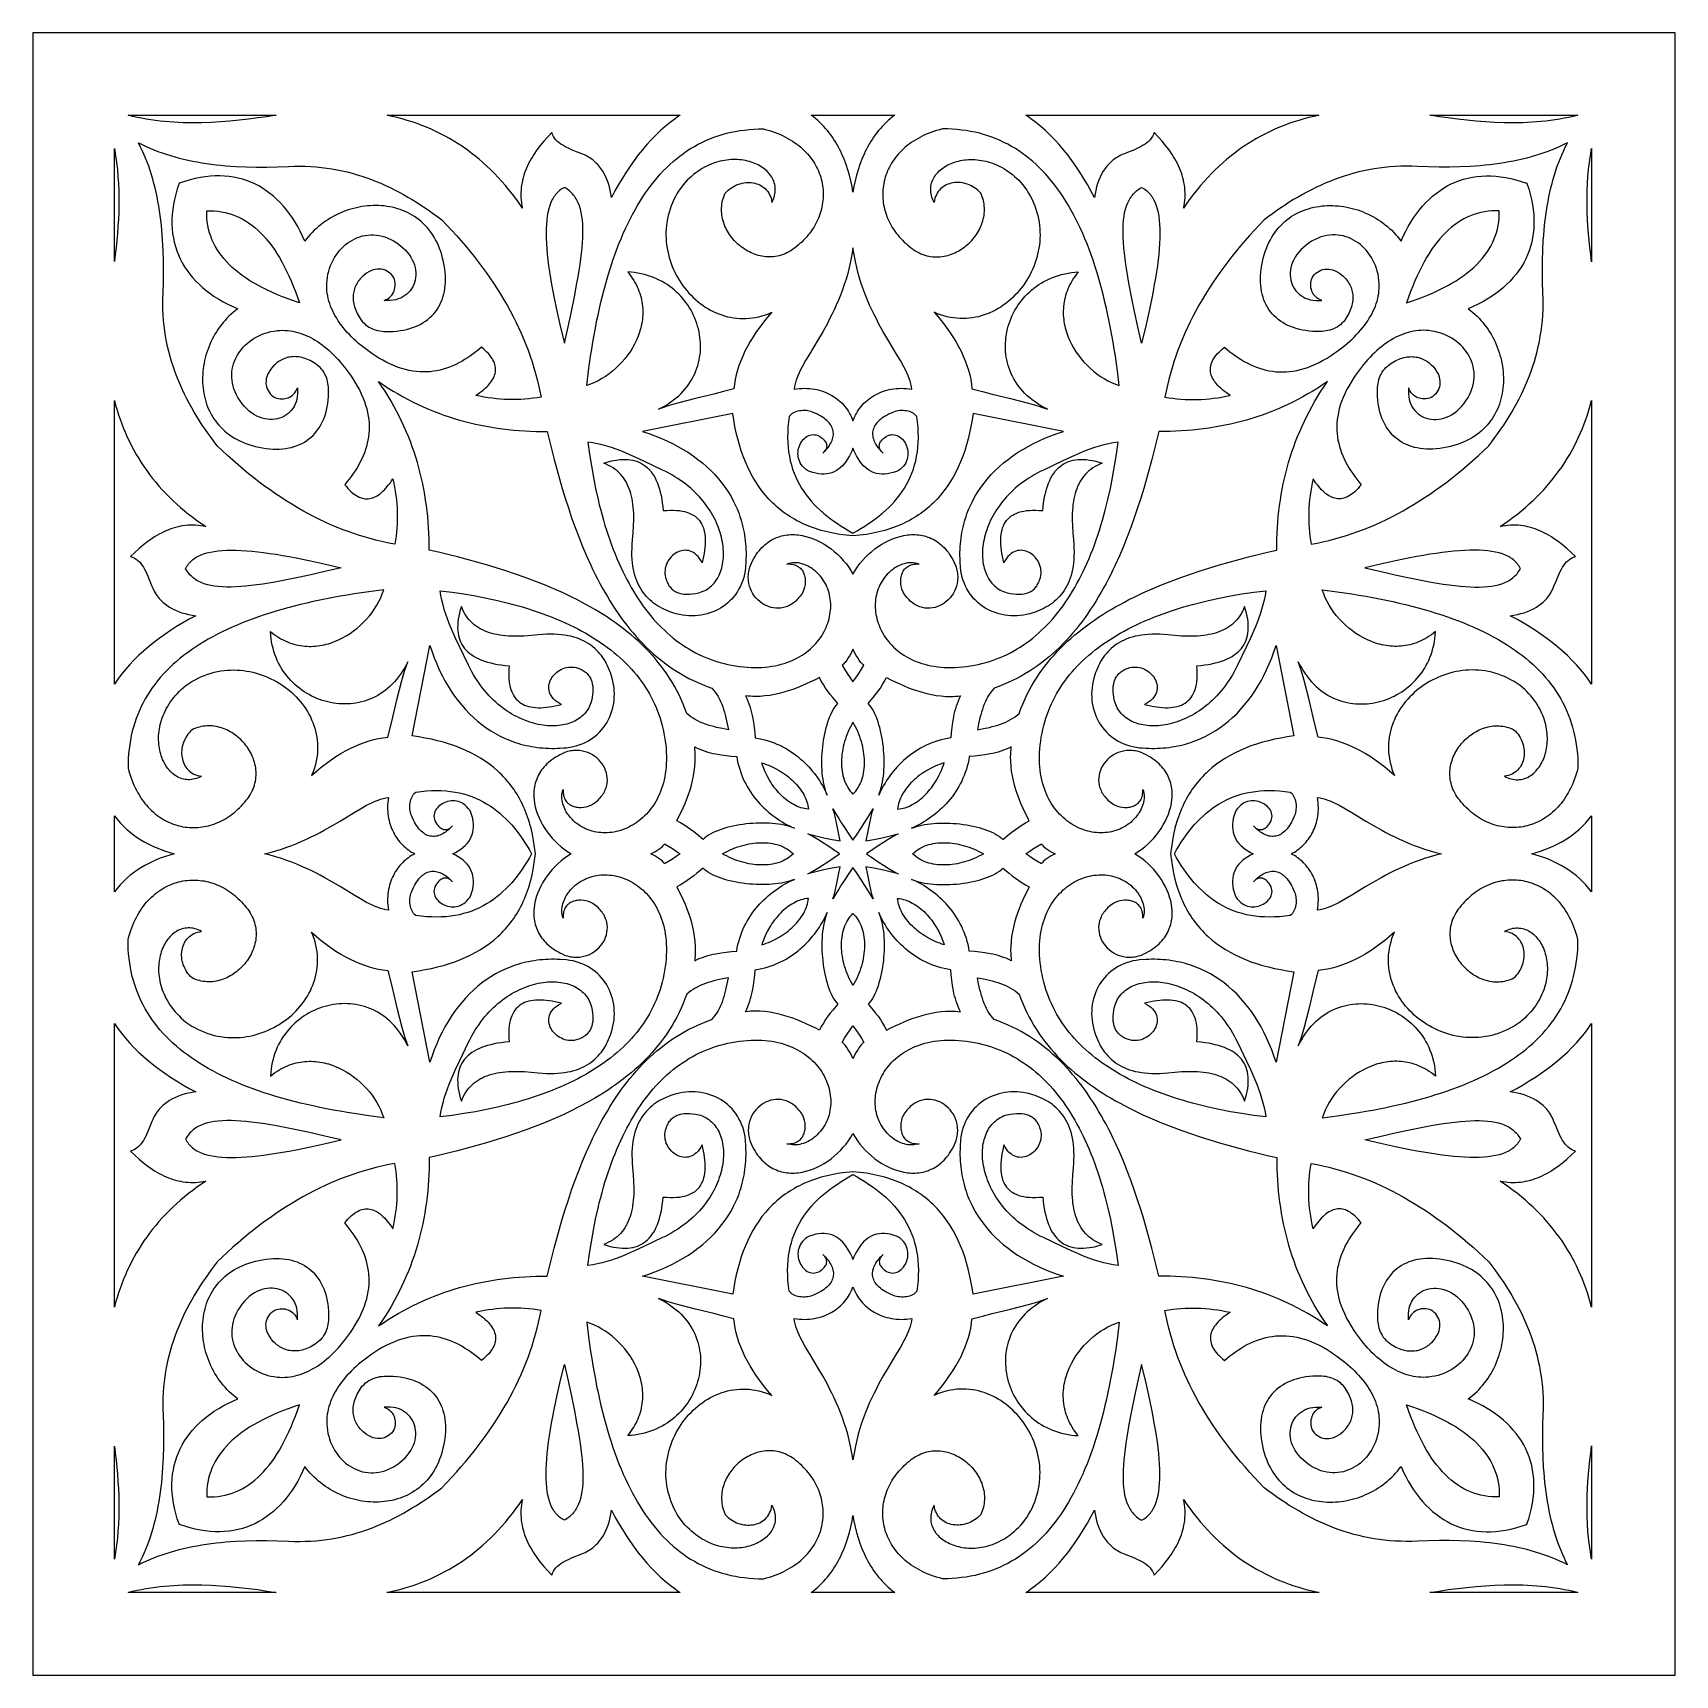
# Model space of a CAD drawing. Extents: x 38.7 to 88.7, y -52.9 to -2.9.
import ezdxf

# ---------------------------------------------------------------- set-up
doc = ezdxf.new("R2010")
doc.units = 0
doc.header["$MEASUREMENT"] = 0
doc.layers.add('LAYER_1', color=18, linetype='CONTINUOUS')

msp = doc.modelspace()

# ---------------------------------------------------------------- linework, layer by layer
at = {"layer": 'LAYER_1'}
for points in [[(38.681, -52.906), (88.681, -52.906), (88.681, -2.906), (38.681, -2.906)], [(41.582, -5.415), (46.084, -5.415), (45.806, -5.458), (45.526, -5.498), (45.245, -5.535), (44.963, -5.568), (44.679, -5.596), (44.396, -5.619), (44.112, -5.635), (43.827, -5.645), (43.543, -5.648), (43.402, -5.646), (43.26, -5.643), (43.118, -5.637), (42.977, -5.629), (42.836, -5.619), (42.695, -5.607), (42.554, -5.592), (42.414, -5.575), (42.274, -5.555), (42.135, -5.532), (41.996, -5.507), (41.857, -5.479), (41.719, -5.448)], [(49.465, -5.415), (58.386, -5.415), (58.309, -5.466), (58.232, -5.52), (58.081, -5.633), (57.934, -5.754), (57.789, -5.882), (57.648, -6.017), (57.509, -6.159), (57.374, -6.308), (57.242, -6.463), (57.113, -6.624), (56.987, -6.792), (56.864, -6.965), (56.745, -7.145), (56.628, -7.33), (56.515, -7.52), (56.404, -7.716), (56.297, -7.916), (56.28, -7.808), (56.259, -7.701), (56.233, -7.597), (56.203, -7.495), (56.167, -7.396), (56.127, -7.3), (56.082, -7.207), (56.03, -7.118), (55.973, -7.034), (55.91, -6.954), (55.877, -6.916), (55.841, -6.879), (55.804, -6.843), (55.766, -6.809), (55.725, -6.776), (55.683, -6.744), (55.639, -6.714), (55.594, -6.686), (55.547, -6.659), (55.497, -6.634), (55.446, -6.61), (55.394, -6.588), (55.233, -6.525), (55.081, -6.463), (55.009, -6.431), (54.94, -6.399), (54.874, -6.366), (54.812, -6.33), (54.754, -6.293), (54.701, -6.253), (54.651, -6.21), (54.607, -6.164), (54.567, -6.115), (54.532, -6.061), (54.504, -6.002), (54.48, -5.939), (54.357, -6.07), (54.24, -6.203), (54.131, -6.336), (54.029, -6.471), (53.935, -6.608), (53.892, -6.677), (53.851, -6.746), (53.812, -6.816), (53.775, -6.886), (53.741, -6.957), (53.709, -7.028), (53.68, -7.1), (53.653, -7.172), (53.629, -7.244), (53.608, -7.318), (53.589, -7.391), (53.573, -7.465), (53.561, -7.54), (53.551, -7.615), (53.544, -7.691), (53.54, -7.768), (53.539, -7.845), (53.542, -7.922), (53.547, -8.001), (53.556, -8.08), (53.569, -8.159), (53.584, -8.239), (53.485, -8.095), (53.384, -7.954), (53.281, -7.817), (53.176, -7.684), (53.069, -7.555), (52.96, -7.429), (52.849, -7.307), (52.736, -7.188), (52.62, -7.073), (52.503, -6.962), (52.384, -6.855), (52.264, -6.751), (52.141, -6.65), (52.016, -6.554), (51.89, -6.461), (51.761, -6.371), (51.631, -6.285), (51.499, -6.203), (51.365, -6.124), (51.229, -6.048), (51.092, -5.977), (50.952, -5.908), (50.811, -5.843), (50.668, -5.782), (50.524, -5.724), (50.377, -5.669), (50.23, -5.618), (50.08, -5.571), (49.929, -5.527), (49.776, -5.486), (49.621, -5.449)], [(62.38, -5.415), (64.919, -5.415), (64.851, -5.467), (64.785, -5.521), (64.721, -5.577), (64.659, -5.635), (64.598, -5.694), (64.54, -5.755), (64.484, -5.818), (64.429, -5.882), (64.377, -5.948), (64.326, -6.015), (64.277, -6.083), (64.23, -6.153), (64.185, -6.224), (64.142, -6.296), (64.1, -6.369), (64.06, -6.444), (64.022, -6.52), (63.986, -6.596), (63.918, -6.753), (63.858, -6.913), (63.804, -7.077), (63.756, -7.243), (63.714, -7.412), (63.679, -7.584), (63.65, -7.757), (63.621, -7.584), (63.586, -7.412), (63.544, -7.243), (63.496, -7.077), (63.442, -6.913), (63.381, -6.753), (63.314, -6.596), (63.278, -6.52), (63.24, -6.444), (63.2, -6.369), (63.158, -6.296), (63.115, -6.224), (63.07, -6.153), (63.023, -6.083), (62.974, -6.015), (62.923, -5.948), (62.87, -5.882), (62.816, -5.818), (62.759, -5.755), (62.701, -5.694), (62.641, -5.635), (62.579, -5.577), (62.514, -5.521), (62.448, -5.467)], [(68.914, -5.415), (77.835, -5.415), (77.679, -5.449), (77.524, -5.486), (77.371, -5.527), (77.22, -5.571), (77.07, -5.618), (76.922, -5.669), (76.776, -5.724), (76.632, -5.782), (76.489, -5.843), (76.348, -5.908), (76.208, -5.977), (76.071, -6.048), (75.935, -6.124), (75.801, -6.203), (75.669, -6.285), (75.539, -6.371), (75.41, -6.461), (75.284, -6.554), (75.159, -6.65), (75.036, -6.751), (74.915, -6.855), (74.797, -6.962), (74.679, -7.073), (74.564, -7.188), (74.451, -7.307), (74.34, -7.429), (74.231, -7.555), (74.124, -7.684), (74.019, -7.817), (73.916, -7.954), (73.815, -8.095), (73.716, -8.239), (73.731, -8.159), (73.744, -8.08), (73.752, -8.001), (73.758, -7.922), (73.761, -7.845), (73.76, -7.768), (73.756, -7.691), (73.749, -7.615), (73.739, -7.54), (73.726, -7.465), (73.71, -7.391), (73.692, -7.318), (73.671, -7.244), (73.647, -7.172), (73.62, -7.1), (73.591, -7.028), (73.559, -6.957), (73.525, -6.886), (73.488, -6.816), (73.449, -6.746), (73.408, -6.677), (73.364, -6.608), (73.271, -6.471), (73.169, -6.336), (73.06, -6.203), (72.943, -6.07), (72.82, -5.939), (72.797, -6.002), (72.768, -6.061), (72.733, -6.115), (72.694, -6.164), (72.649, -6.21), (72.599, -6.253), (72.546, -6.293), (72.488, -6.33), (72.426, -6.366), (72.36, -6.399), (72.291, -6.431), (72.219, -6.463), (71.906, -6.588), (71.854, -6.61), (71.803, -6.634), (71.754, -6.659), (71.706, -6.686), (71.661, -6.714), (71.617, -6.744), (71.575, -6.776), (71.535, -6.809), (71.496, -6.843), (71.459, -6.879), (71.424, -6.916), (71.39, -6.954), (71.327, -7.034), (71.27, -7.118), (71.219, -7.207), (71.173, -7.3), (71.133, -7.396), (71.098, -7.495), (71.067, -7.597), (71.041, -7.701), (71.02, -7.808), (71.002, -7.916), (70.895, -7.716), (70.785, -7.52), (70.671, -7.33), (70.555, -7.145), (70.435, -6.965), (70.312, -6.792), (70.186, -6.624), (70.058, -6.463), (69.925, -6.308), (69.79, -6.159), (69.652, -6.017), (69.511, -5.882), (69.366, -5.754), (69.218, -5.633), (69.068, -5.52), (68.991, -5.466)], [(81.216, -5.415), (85.718, -5.415), (85.58, -5.448), (85.442, -5.479), (85.304, -5.507), (85.165, -5.532), (85.025, -5.555), (84.885, -5.575), (84.745, -5.592), (84.605, -5.607), (84.464, -5.619), (84.323, -5.629), (84.181, -5.637), (84.04, -5.643), (83.898, -5.646), (83.756, -5.648), (83.472, -5.645), (83.188, -5.635), (82.904, -5.619), (82.62, -5.596), (82.337, -5.568), (82.055, -5.535), (81.773, -5.498), (81.494, -5.458)], [(57.731, -14.362), (57.831, -14.312), (57.928, -14.259), (58.02, -14.203), (58.107, -14.144), (58.19, -14.083), (58.269, -14.02), (58.344, -13.954), (58.415, -13.887), (58.481, -13.817), (58.543, -13.745), (58.602, -13.672), (58.656, -13.597), (58.706, -13.521), (58.752, -13.443), (58.794, -13.363), (58.832, -13.283), (58.867, -13.201), (58.897, -13.119), (58.924, -13.035), (58.947, -12.951), (58.967, -12.866), (58.982, -12.781), (58.994, -12.695), (59.003, -12.609), (59.007, -12.522), (59.009, -12.436), (59.006, -12.35), (59.001, -12.263), (58.992, -12.177), (58.979, -12.091), (58.963, -12.006), (58.944, -11.922), (58.921, -11.838), (58.895, -11.754), (58.867, -11.672), (58.834, -11.591), (58.799, -11.511), (58.761, -11.432), (58.719, -11.354), (58.675, -11.278), (58.627, -11.204), (58.577, -11.131), (58.523, -11.06), (58.467, -10.991), (58.408, -10.924), (58.346, -10.859), (58.281, -10.797), (58.214, -10.737), (58.143, -10.679), (58.071, -10.624), (57.995, -10.571), (57.917, -10.522), (57.836, -10.475), (57.753, -10.431), (57.667, -10.391), (57.579, -10.354), (57.489, -10.32), (57.396, -10.289), (57.301, -10.263), (57.203, -10.24), (57.103, -10.22), (57.001, -10.205), (56.897, -10.194), (56.791, -10.187), (56.841, -10.25), (56.888, -10.313), (56.932, -10.377), (56.973, -10.441), (57.011, -10.506), (57.046, -10.571), (57.078, -10.636), (57.107, -10.702), (57.134, -10.768), (57.157, -10.834), (57.178, -10.9), (57.196, -10.967), (57.211, -11.033), (57.224, -11.1), (57.234, -11.166), (57.242, -11.233), (57.247, -11.299), (57.249, -11.366), (57.25, -11.432), (57.248, -11.498), (57.243, -11.564), (57.237, -11.629), (57.228, -11.695), (57.217, -11.76), (57.204, -11.824), (57.189, -11.888), (57.172, -11.952), (57.153, -12.015), (57.109, -12.14), (57.058, -12.263), (56.999, -12.383), (56.935, -12.499), (56.864, -12.613), (56.787, -12.723), (56.704, -12.829), (56.617, -12.93), (56.525, -13.027), (56.428, -13.119), (56.328, -13.206), (56.223, -13.288), (56.116, -13.364), (56.006, -13.433), (55.893, -13.497), (55.778, -13.553), (55.661, -13.603), (55.543, -13.645), (55.599, -13.191), (55.661, -12.749), (55.695, -12.533), (55.73, -12.32), (55.767, -12.109), (55.806, -11.902), (55.846, -11.698), (55.888, -11.497), (55.932, -11.299), (55.977, -11.104), (56.024, -10.912), (56.072, -10.724), (56.123, -10.539), (56.175, -10.357), (56.229, -10.178), (56.284, -10.003), (56.341, -9.83), (56.401, -9.661), (56.461, -9.496), (56.524, -9.334), (56.589, -9.175), (56.655, -9.019), (56.723, -8.867), (56.793, -8.719), (56.865, -8.574), (56.938, -8.432), (57.014, -8.294), (57.091, -8.159), (57.171, -8.028), (57.252, -7.901), (57.335, -7.777), (57.42, -7.657), (57.507, -7.54), (57.596, -7.427), (57.687, -7.318), (57.78, -7.212), (57.875, -7.11), (57.972, -7.012), (58.071, -6.917), (58.172, -6.827), (58.274, -6.74), (58.379, -6.657), (58.486, -6.577), (58.596, -6.502), (58.707, -6.431), (58.82, -6.363), (58.935, -6.299), (59.053, -6.24), (59.172, -6.184), (59.294, -6.132), (59.418, -6.084), (59.544, -6.041), (59.672, -6.001), (59.802, -5.965), (59.935, -5.934), (60.07, -5.906), (60.207, -5.883), (60.346, -5.864), (60.487, -5.849), (60.631, -5.838), (60.776, -5.832), (60.925, -5.829), (61.017, -5.854), (61.107, -5.88), (61.195, -5.909), (61.28, -5.939), (61.363, -5.971), (61.444, -6.005), (61.521, -6.041), (61.597, -6.079), (61.67, -6.118), (61.74, -6.159), (61.809, -6.202), (61.874, -6.245), (61.938, -6.291), (61.998, -6.338), (62.057, -6.386), (62.113, -6.435), (62.167, -6.486), (62.218, -6.538), (62.267, -6.591), (62.313, -6.646), (62.357, -6.701), (62.399, -6.757), (62.438, -6.814), (62.475, -6.872), (62.509, -6.931), (62.541, -6.991), (62.571, -7.051), (62.598, -7.112), (62.623, -7.174), (62.646, -7.237), (62.666, -7.299), (62.684, -7.363), (62.7, -7.426), (62.713, -7.491), (62.724, -7.555), (62.732, -7.62), (62.738, -7.684), (62.742, -7.749), (62.744, -7.815), (62.743, -7.88), (62.74, -7.945), (62.734, -8.01), (62.726, -8.075), (62.716, -8.14), (62.704, -8.205), (62.689, -8.269), (62.672, -8.333), (62.653, -8.397), (62.631, -8.46), (62.607, -8.523), (62.581, -8.585), (62.552, -8.647), (62.522, -8.708), (62.488, -8.769), (62.453, -8.828), (62.416, -8.887), (62.376, -8.945), (62.334, -9.003), (62.289, -9.059), (62.242, -9.114), (62.194, -9.168), (62.142, -9.222), (62.089, -9.274), (62.033, -9.324), (61.979, -9.375), (61.924, -9.423), (61.868, -9.466), (61.811, -9.507), (61.754, -9.543), (61.697, -9.576), (61.639, -9.605), (61.581, -9.632), (61.522, -9.654), (61.463, -9.674), (61.405, -9.69), (61.346, -9.704), (61.287, -9.714), (61.228, -9.721), (61.169, -9.726), (61.111, -9.727), (61.052, -9.726), (60.994, -9.722), (60.936, -9.716), (60.879, -9.706), (60.822, -9.695), (60.766, -9.681), (60.711, -9.664), (60.656, -9.646), (60.602, -9.625), (60.549, -9.602), (60.496, -9.576), (60.445, -9.549), (60.394, -9.52), (60.345, -9.489), (60.297, -9.456), (60.25, -9.421), (60.204, -9.385), (60.159, -9.347), (60.116, -9.307), (60.075, -9.266), (60.035, -9.224), (59.996, -9.18), (59.959, -9.135), (59.924, -9.089), (59.891, -9.041), (59.859, -8.992), (59.83, -8.943), (59.802, -8.892), (59.777, -8.841), (59.753, -8.788), (59.732, -8.735), (59.713, -8.682), (59.696, -8.627), (59.681, -8.572), (59.669, -8.517), (59.66, -8.461), (59.653, -8.405), (59.648, -8.348), (59.647, -8.292), (59.648, -8.235), (59.652, -8.178), (59.658, -8.121), (59.668, -8.064), (59.68, -8.007), (59.696, -7.951), (59.715, -7.895), (59.737, -7.839), (59.762, -7.783), (59.806, -7.737), (59.852, -7.695), (59.9, -7.657), (59.95, -7.622), (60.002, -7.59), (60.055, -7.562), (60.108, -7.537), (60.163, -7.516), (60.219, -7.499), (60.274, -7.485), (60.331, -7.474), (60.387, -7.467), (60.443, -7.464), (60.498, -7.464), (60.553, -7.467), (60.607, -7.474), (60.66, -7.485), (60.712, -7.499), (60.762, -7.516), (60.811, -7.538), (60.857, -7.562), (60.902, -7.59), (60.944, -7.622), (60.984, -7.657), (61.02, -7.696), (61.054, -7.739), (61.085, -7.784), (61.112, -7.834), (61.135, -7.887), (61.155, -7.943), (61.17, -8.003), (61.181, -8.067), (61.207, -8.015), (61.229, -7.963), (61.247, -7.911), (61.262, -7.86), (61.273, -7.809), (61.28, -7.759), (61.284, -7.71), (61.285, -7.661), (61.282, -7.613), (61.276, -7.565), (61.267, -7.519), (61.255, -7.473), (61.24, -7.429), (61.222, -7.385), (61.201, -7.342), (61.178, -7.301), (61.151, -7.26), (61.123, -7.221), (61.092, -7.183), (61.058, -7.146), (61.022, -7.111), (60.984, -7.077), (60.944, -7.044), (60.901, -7.013), (60.857, -6.984), (60.81, -6.956), (60.762, -6.929), (60.712, -6.905), (60.661, -6.882), (60.608, -6.861), (60.553, -6.842), (60.497, -6.825), (60.439, -6.81), (60.381, -6.797), (60.321, -6.785), (60.259, -6.776), (60.197, -6.77), (60.134, -6.765), (60.07, -6.763), (60.006, -6.763), (59.94, -6.765), (59.874, -6.77), (59.807, -6.778), (59.74, -6.788), (59.673, -6.8), (59.605, -6.815), (59.537, -6.833), (59.469, -6.854), (59.401, -6.877), (59.332, -6.904), (59.264, -6.933), (59.196, -6.965), (59.129, -7), (59.061, -7.038), (58.994, -7.08), (58.928, -7.124), (58.862, -7.172), (58.797, -7.223), (58.732, -7.277), (58.669, -7.335), (58.606, -7.396), (58.544, -7.461), (58.484, -7.529), (58.424, -7.601), (58.36, -7.694), (58.301, -7.789), (58.247, -7.884), (58.198, -7.981), (58.154, -8.078), (58.114, -8.175), (58.079, -8.274), (58.049, -8.372), (58.023, -8.471), (58.001, -8.571), (57.984, -8.67), (57.97, -8.77), (57.961, -8.869), (57.956, -8.968), (57.955, -9.067), (57.958, -9.166), (57.965, -9.264), (57.976, -9.361), (57.99, -9.458), (58.008, -9.554), (58.029, -9.649), (58.054, -9.743), (58.082, -9.836), (58.113, -9.928), (58.148, -10.018), (58.186, -10.107), (58.227, -10.194), (58.27, -10.28), (58.317, -10.364), (58.367, -10.447), (58.419, -10.527), (58.474, -10.605), (58.532, -10.681), (58.592, -10.755), (58.654, -10.827), (58.719, -10.896), (58.786, -10.962), (58.856, -11.026), (58.927, -11.087), (59.001, -11.146), (59.076, -11.201), (59.154, -11.253), (59.233, -11.302), (59.314, -11.348), (59.397, -11.39), (59.481, -11.429), (59.567, -11.464), (59.654, -11.496), (59.743, -11.524), (59.832, -11.547), (59.924, -11.567), (60.016, -11.583), (60.109, -11.595), (60.203, -11.602), (60.298, -11.605), (60.394, -11.603), (60.491, -11.597), (60.588, -11.586), (60.686, -11.57), (60.784, -11.549), (60.883, -11.523), (60.982, -11.492), (61.082, -11.456), (61.181, -11.414), (61.05, -11.565), (60.928, -11.715), (60.813, -11.865), (60.706, -12.013), (60.608, -12.161), (60.517, -12.308), (60.434, -12.455), (60.359, -12.601), (60.292, -12.746), (60.232, -12.891), (60.179, -13.035), (60.134, -13.178), (60.096, -13.321), (60.066, -13.463), (60.042, -13.605), (60.026, -13.746), (59.712, -13.829), (59.415, -13.903), (58.853, -14.038), (58.579, -14.107), (58.304, -14.182), (58.164, -14.222), (58.022, -14.266), (57.878, -14.312)], [(69.569, -14.362), (69.468, -14.312), (69.372, -14.259), (69.28, -14.203), (69.192, -14.144), (69.109, -14.083), (69.03, -14.02), (68.955, -13.954), (68.885, -13.887), (68.818, -13.817), (68.756, -13.745), (68.698, -13.672), (68.644, -13.597), (68.594, -13.521), (68.547, -13.443), (68.505, -13.363), (68.467, -13.283), (68.432, -13.201), (68.402, -13.119), (68.375, -13.035), (68.352, -12.951), (68.333, -12.866), (68.317, -12.781), (68.305, -12.695), (68.297, -12.609), (68.292, -12.522), (68.291, -12.436), (68.293, -12.35), (68.299, -12.263), (68.308, -12.177), (68.32, -12.091), (68.336, -12.006), (68.356, -11.922), (68.378, -11.838), (68.404, -11.754), (68.433, -11.672), (68.465, -11.591), (68.5, -11.511), (68.539, -11.432), (68.58, -11.354), (68.625, -11.278), (68.672, -11.204), (68.723, -11.131), (68.776, -11.06), (68.833, -10.991), (68.892, -10.924), (68.954, -10.859), (69.019, -10.797), (69.086, -10.737), (69.156, -10.679), (69.229, -10.624), (69.305, -10.571), (69.383, -10.522), (69.463, -10.475), (69.547, -10.431), (69.632, -10.391), (69.721, -10.354), (69.811, -10.32), (69.904, -10.289), (69.999, -10.263), (70.097, -10.24), (70.197, -10.22), (70.299, -10.205), (70.403, -10.194), (70.51, -10.187), (70.459, -10.25), (70.412, -10.313), (70.368, -10.377), (70.327, -10.441), (70.289, -10.506), (70.254, -10.571), (70.222, -10.636), (70.193, -10.702), (70.167, -10.768), (70.143, -10.834), (70.123, -10.9), (70.105, -10.967), (70.089, -11.033), (70.077, -11.1), (70.067, -11.166), (70.059, -11.233), (70.054, -11.299), (70.051, -11.366), (70.051, -11.432), (70.053, -11.498), (70.057, -11.564), (70.064, -11.629), (70.072, -11.695), (70.083, -11.76), (70.096, -11.824), (70.111, -11.888), (70.129, -11.952), (70.148, -12.015), (70.191, -12.14), (70.243, -12.263), (70.301, -12.383), (70.366, -12.499), (70.436, -12.613), (70.513, -12.723), (70.596, -12.829), (70.683, -12.93), (70.775, -13.027), (70.871, -13.119), (70.972, -13.206), (71.076, -13.288), (71.184, -13.364), (71.294, -13.433), (71.407, -13.497), (71.522, -13.553), (71.638, -13.603), (71.757, -13.645), (71.7, -13.191), (71.638, -12.749), (71.604, -12.533), (71.569, -12.32), (71.532, -12.109), (71.493, -11.902), (71.453, -11.698), (71.411, -11.497), (71.368, -11.299), (71.322, -11.104), (71.276, -10.912), (71.227, -10.724), (71.177, -10.539), (71.124, -10.357), (71.071, -10.178), (71.015, -10.003), (70.958, -9.83), (70.899, -9.661), (70.838, -9.496), (70.775, -9.334), (70.711, -9.175), (70.644, -9.019), (70.576, -8.867), (70.506, -8.719), (70.434, -8.574), (70.361, -8.432), (70.285, -8.294), (70.208, -8.159), (70.128, -8.028), (70.047, -7.901), (69.964, -7.777), (69.879, -7.657), (69.792, -7.54), (69.703, -7.427), (69.612, -7.318), (69.519, -7.212), (69.424, -7.11), (69.328, -7.012), (69.229, -6.917), (69.128, -6.827), (69.025, -6.74), (68.92, -6.657), (68.813, -6.577), (68.704, -6.502), (68.593, -6.431), (68.479, -6.363), (68.364, -6.299), (68.247, -6.24), (68.127, -6.184), (68.005, -6.132), (67.882, -6.084), (67.756, -6.041), (67.628, -6.001), (67.497, -5.965), (67.365, -5.934), (67.23, -5.906), (67.093, -5.883), (66.954, -5.864), (66.813, -5.849), (66.669, -5.838), (66.523, -5.832), (66.375, -5.829), (66.283, -5.854), (66.193, -5.88), (66.105, -5.909), (66.02, -5.939), (65.937, -5.971), (65.856, -6.005), (65.778, -6.041), (65.703, -6.079), (65.63, -6.118), (65.559, -6.159), (65.491, -6.202), (65.426, -6.245), (65.362, -6.291), (65.301, -6.338), (65.243, -6.386), (65.187, -6.435), (65.133, -6.486), (65.082, -6.538), (65.033, -6.591), (64.987, -6.646), (64.943, -6.701), (64.901, -6.757), (64.862, -6.814), (64.825, -6.872), (64.79, -6.931), (64.758, -6.991), (64.729, -7.051), (64.701, -7.112), (64.676, -7.174), (64.654, -7.237), (64.633, -7.299), (64.615, -7.363), (64.6, -7.426), (64.587, -7.491), (64.576, -7.555), (64.567, -7.62), (64.561, -7.684), (64.557, -7.749), (64.556, -7.815), (64.557, -7.88), (64.56, -7.945), (64.565, -8.01), (64.573, -8.075), (64.583, -8.14), (64.596, -8.205), (64.61, -8.269), (64.627, -8.333), (64.647, -8.397), (64.668, -8.46), (64.692, -8.523), (64.719, -8.585), (64.747, -8.647), (64.778, -8.708), (64.811, -8.769), (64.846, -8.828), (64.884, -8.887), (64.924, -8.945), (64.966, -9.003), (65.011, -9.059), (65.057, -9.114), (65.106, -9.168), (65.158, -9.222), (65.211, -9.274), (65.267, -9.324), (65.321, -9.375), (65.377, -9.423), (65.432, -9.466), (65.489, -9.507), (65.546, -9.543), (65.603, -9.576), (65.661, -9.605), (65.719, -9.632), (65.778, -9.654), (65.837, -9.674), (65.895, -9.69), (65.954, -9.704), (66.013, -9.714), (66.072, -9.721), (66.131, -9.726), (66.189, -9.727), (66.248, -9.726), (66.306, -9.722), (66.363, -9.716), (66.421, -9.706), (66.477, -9.695), (66.533, -9.681), (66.589, -9.664), (66.644, -9.646), (66.698, -9.625), (66.751, -9.602), (66.804, -9.576), (66.855, -9.549), (66.906, -9.52), (66.955, -9.489), (67.003, -9.456), (67.05, -9.421), (67.096, -9.385), (67.14, -9.347), (67.183, -9.307), (67.225, -9.266), (67.265, -9.224), (67.304, -9.18), (67.34, -9.135), (67.375, -9.089), (67.409, -9.041), (67.44, -8.992), (67.47, -8.943), (67.497, -8.892), (67.523, -8.841), (67.547, -8.788), (67.568, -8.735), (67.587, -8.682), (67.604, -8.627), (67.618, -8.572), (67.63, -8.517), (67.64, -8.461), (67.647, -8.405), (67.651, -8.348), (67.653, -8.292), (67.652, -8.235), (67.648, -8.178), (67.641, -8.121), (67.632, -8.064), (67.619, -8.007), (67.604, -7.951), (67.585, -7.895), (67.563, -7.839), (67.538, -7.783), (67.494, -7.737), (67.447, -7.695), (67.399, -7.657), (67.349, -7.622), (67.298, -7.59), (67.245, -7.562), (67.191, -7.537), (67.137, -7.516), (67.081, -7.499), (67.025, -7.485), (66.969, -7.474), (66.913, -7.467), (66.857, -7.464), (66.801, -7.464), (66.747, -7.467), (66.692, -7.474), (66.639, -7.485), (66.588, -7.499), (66.537, -7.516), (66.489, -7.538), (66.442, -7.562), (66.398, -7.59), (66.356, -7.622), (66.316, -7.657), (66.279, -7.696), (66.246, -7.739), (66.215, -7.784), (66.188, -7.834), (66.165, -7.887), (66.145, -7.943), (66.13, -8.003), (66.119, -8.067), (66.093, -8.015), (66.071, -7.963), (66.053, -7.911), (66.038, -7.86), (66.027, -7.809), (66.02, -7.759), (66.016, -7.71), (66.015, -7.661), (66.018, -7.613), (66.024, -7.565), (66.033, -7.519), (66.045, -7.473), (66.06, -7.429), (66.078, -7.385), (66.099, -7.342), (66.122, -7.301), (66.149, -7.26), (66.177, -7.221), (66.209, -7.183), (66.242, -7.146), (66.278, -7.111), (66.316, -7.077), (66.356, -7.044), (66.399, -7.013), (66.443, -6.984), (66.49, -6.956), (66.538, -6.929), (66.588, -6.905), (66.639, -6.882), (66.692, -6.861), (66.747, -6.842), (66.803, -6.825), (66.861, -6.81), (66.919, -6.797), (66.979, -6.785), (67.04, -6.776), (67.103, -6.77), (67.166, -6.765), (67.23, -6.763), (67.294, -6.763), (67.36, -6.765), (67.426, -6.77), (67.492, -6.778), (67.56, -6.788), (67.627, -6.8), (67.695, -6.815), (67.763, -6.833), (67.831, -6.854), (67.899, -6.877), (67.967, -6.904), (68.035, -6.933), (68.103, -6.965), (68.171, -7), (68.238, -7.038), (68.305, -7.08), (68.372, -7.124), (68.438, -7.172), (68.503, -7.223), (68.567, -7.277), (68.631, -7.335), (68.694, -7.396), (68.755, -7.461), (68.816, -7.529), (68.876, -7.601), (68.94, -7.694), (68.998, -7.789), (69.052, -7.884), (69.101, -7.981), (69.146, -8.078), (69.185, -8.175), (69.22, -8.274), (69.251, -8.372), (69.277, -8.471), (69.299, -8.571), (69.316, -8.67), (69.329, -8.77), (69.338, -8.869), (69.343, -8.968), (69.344, -9.067), (69.341, -9.166), (69.334, -9.264), (69.324, -9.361), (69.31, -9.458), (69.292, -9.554), (69.271, -9.649), (69.246, -9.743), (69.218, -9.836), (69.186, -9.928), (69.152, -10.018), (69.114, -10.107), (69.073, -10.194), (69.029, -10.28), (68.983, -10.364), (68.933, -10.447), (68.881, -10.527), (68.826, -10.605), (68.768, -10.681), (68.708, -10.755), (68.646, -10.827), (68.581, -10.896), (68.513, -10.962), (68.444, -11.026), (68.373, -11.087), (68.299, -11.146), (68.223, -11.201), (68.146, -11.253), (68.067, -11.302), (67.986, -11.348), (67.903, -11.39), (67.819, -11.429), (67.733, -11.464), (67.646, -11.496), (67.557, -11.524), (67.468, -11.547), (67.376, -11.567), (67.284, -11.583), (67.191, -11.595), (67.097, -11.602), (67.002, -11.605), (66.906, -11.603), (66.809, -11.597), (66.712, -11.586), (66.614, -11.57), (66.516, -11.549), (66.417, -11.523), (66.318, -11.492), (66.218, -11.456), (66.119, -11.414), (66.25, -11.565), (66.372, -11.715), (66.487, -11.865), (66.593, -12.013), (66.692, -12.161), (66.783, -12.308), (66.865, -12.455), (66.941, -12.601), (67.008, -12.746), (67.068, -12.891), (67.12, -13.035), (67.165, -13.178), (67.203, -13.321), (67.234, -13.463), (67.257, -13.605), (67.273, -13.746), (67.588, -13.829), (67.885, -13.903), (68.447, -14.038), (68.721, -14.107), (68.996, -14.182), (69.135, -14.222), (69.277, -14.266), (69.421, -14.312)], [(41.163, -9.871), (41.163, -6.427), (41.2, -6.64), (41.23, -6.853), (41.255, -7.067), (41.273, -7.281), (41.287, -7.497), (41.296, -7.712), (41.299, -7.929), (41.299, -8.145), (41.294, -8.361), (41.285, -8.578), (41.272, -8.795), (41.256, -9.011), (41.237, -9.227), (41.215, -9.442), (41.19, -9.657)], [(41.894, -6.251), (42.009, -6.309), (42.127, -6.365), (42.246, -6.418), (42.367, -6.468), (42.49, -6.515), (42.615, -6.561), (42.742, -6.603), (42.871, -6.644), (43.002, -6.681), (43.135, -6.717), (43.27, -6.75), (43.406, -6.781), (43.544, -6.81), (43.684, -6.836), (43.825, -6.861), (43.969, -6.883), (44.113, -6.903), (44.26, -6.921), (44.408, -6.937), (44.558, -6.951), (44.709, -6.963), (44.862, -6.973), (45.171, -6.987), (45.487, -6.995), (45.808, -6.995), (46.134, -6.988), (46.466, -6.975), (46.638, -6.969), (46.808, -6.967), (46.976, -6.97), (47.142, -6.977), (47.306, -6.989), (47.469, -7.004), (47.629, -7.024), (47.787, -7.048), (47.944, -7.075), (48.099, -7.107), (48.252, -7.142), (48.403, -7.181), (48.553, -7.224), (48.701, -7.27), (48.847, -7.319), (48.992, -7.372), (49.136, -7.428), (49.278, -7.487), (49.418, -7.55), (49.557, -7.615), (49.695, -7.683), (49.831, -7.755), (49.967, -7.828), (50.101, -7.905), (50.233, -7.984), (50.365, -8.065), (50.495, -8.149), (50.625, -8.236), (50.753, -8.324), (50.88, -8.415), (51.007, -8.508), (51.132, -8.602), (51.283, -8.759), (51.43, -8.916), (51.574, -9.074), (51.714, -9.233), (51.851, -9.393), (51.984, -9.553), (52.113, -9.714), (52.24, -9.876), (52.362, -10.039), (52.481, -10.202), (52.597, -10.366), (52.708, -10.531), (52.817, -10.697), (52.921, -10.863), (53.022, -11.03), (53.119, -11.198), (53.212, -11.367), (53.302, -11.537), (53.388, -11.707), (53.47, -11.878), (53.548, -12.05), (53.623, -12.223), (53.693, -12.397), (53.76, -12.571), (53.823, -12.747), (53.882, -12.923), (53.937, -13.1), (53.988, -13.278), (54.036, -13.457), (54.079, -13.636), (54.118, -13.817), (54.153, -13.998), (54.031, -14.017), (53.909, -14.033), (53.786, -14.047), (53.664, -14.057), (53.541, -14.065), (53.417, -14.069), (53.294, -14.071), (53.17, -14.07), (53.045, -14.065), (52.921, -14.058), (52.796, -14.047), (52.671, -14.033), (52.546, -14.015), (52.42, -13.995), (52.294, -13.971), (52.168, -13.943), (52.291, -13.857), (52.348, -13.814), (52.401, -13.77), (52.452, -13.727), (52.498, -13.683), (52.541, -13.639), (52.581, -13.595), (52.617, -13.551), (52.649, -13.506), (52.677, -13.462), (52.702, -13.417), (52.723, -13.372), (52.74, -13.327), (52.754, -13.281), (52.763, -13.236), (52.768, -13.19), (52.77, -13.144), (52.767, -13.098), (52.76, -13.051), (52.749, -13.005), (52.733, -12.958), (52.714, -12.911), (52.69, -12.864), (52.661, -12.816), (52.629, -12.768), (52.591, -12.72), (52.55, -12.672), (52.503, -12.624), (52.452, -12.575), (52.397, -12.526), (52.336, -12.477), (52.254, -12.547), (52.171, -12.614), (52.087, -12.679), (52.002, -12.741), (51.915, -12.8), (51.827, -12.855), (51.738, -12.908), (51.648, -12.957), (51.556, -13.003), (51.463, -13.045), (51.369, -13.083), (51.274, -13.117), (51.177, -13.147), (51.079, -13.172), (50.98, -13.193), (50.88, -13.21), (50.778, -13.222), (50.675, -13.229), (50.571, -13.23), (50.465, -13.227), (50.358, -13.219), (50.25, -13.204), (50.14, -13.185), (50.029, -13.159), (49.917, -13.128), (49.804, -13.09), (49.689, -13.046), (49.572, -12.996), (49.455, -12.94), (49.336, -12.876), (49.215, -12.806), (49.093, -12.729), (49.006, -12.67), (48.92, -12.611), (48.837, -12.549), (48.755, -12.487), (48.676, -12.424), (48.6, -12.36), (48.526, -12.295), (48.454, -12.229), (48.385, -12.162), (48.318, -12.094), (48.254, -12.025), (48.193, -11.955), (48.135, -11.885), (48.079, -11.814), (48.027, -11.742), (47.977, -11.67), (47.931, -11.597), (47.887, -11.523), (47.847, -11.449), (47.81, -11.374), (47.776, -11.298), (47.746, -11.223), (47.719, -11.146), (47.695, -11.07), (47.675, -10.993), (47.658, -10.915), (47.645, -10.838), (47.636, -10.76), (47.631, -10.681), (47.629, -10.603), (47.632, -10.524), (47.638, -10.446), (47.65, -10.35), (47.666, -10.257), (47.688, -10.166), (47.715, -10.077), (47.746, -9.991), (47.781, -9.907), (47.821, -9.826), (47.865, -9.748), (47.912, -9.673), (47.964, -9.602), (48.019, -9.535), (48.077, -9.471), (48.138, -9.41), (48.202, -9.354), (48.269, -9.303), (48.339, -9.255), (48.411, -9.213), (48.485, -9.175), (48.562, -9.141), (48.64, -9.114), (48.72, -9.091), (48.802, -9.074), (48.885, -9.062), (48.969, -9.056), (49.055, -9.057), (49.141, -9.063), (49.227, -9.076), (49.315, -9.095), (49.402, -9.121), (49.49, -9.154), (49.577, -9.193), (49.665, -9.241), (49.765, -9.303), (49.856, -9.369), (49.939, -9.438), (50.013, -9.51), (50.08, -9.583), (50.138, -9.659), (50.189, -9.736), (50.232, -9.814), (50.268, -9.892), (50.296, -9.971), (50.317, -10.05), (50.331, -10.128), (50.338, -10.206), (50.339, -10.283), (50.333, -10.358), (50.32, -10.431), (50.302, -10.502), (50.277, -10.57), (50.246, -10.636), (50.21, -10.698), (50.168, -10.756), (50.12, -10.811), (50.068, -10.861), (50.01, -10.906), (49.947, -10.946), (49.879, -10.981), (49.806, -11.009), (49.729, -11.032), (49.648, -11.048), (49.562, -11.057), (49.473, -11.058), (49.379, -11.052), (49.434, -11.028), (49.485, -11.001), (49.53, -10.97), (49.57, -10.935), (49.605, -10.897), (49.634, -10.857), (49.659, -10.814), (49.679, -10.769), (49.695, -10.722), (49.705, -10.673), (49.711, -10.623), (49.712, -10.573), (49.709, -10.521), (49.701, -10.469), (49.689, -10.418), (49.672, -10.366), (49.636, -10.314), (49.597, -10.266), (49.553, -10.224), (49.506, -10.188), (49.456, -10.157), (49.403, -10.132), (49.347, -10.113), (49.289, -10.101), (49.229, -10.096), (49.167, -10.097), (49.104, -10.106), (49.039, -10.123), (48.974, -10.147), (48.908, -10.18), (48.842, -10.221), (48.776, -10.271), (48.74, -10.301), (48.707, -10.332), (48.675, -10.365), (48.645, -10.398), (48.616, -10.433), (48.59, -10.469), (48.565, -10.505), (48.543, -10.543), (48.522, -10.582), (48.503, -10.621), (48.487, -10.662), (48.472, -10.703), (48.46, -10.745), (48.45, -10.788), (48.442, -10.831), (48.436, -10.875), (48.432, -10.92), (48.431, -10.966), (48.432, -11.012), (48.436, -11.058), (48.442, -11.105), (48.45, -11.153), (48.461, -11.201), (48.474, -11.25), (48.49, -11.299), (48.509, -11.348), (48.53, -11.397), (48.554, -11.447), (48.581, -11.497), (48.611, -11.548), (48.643, -11.598), (48.678, -11.649), (48.72, -11.701), (48.764, -11.748), (48.811, -11.791), (48.86, -11.828), (48.911, -11.862), (48.964, -11.891), (49.018, -11.916), (49.074, -11.938), (49.131, -11.956), (49.188, -11.971), (49.247, -11.982), (49.306, -11.991), (49.365, -11.997), (49.425, -12), (49.484, -12.002), (49.543, -12.001), (49.653, -11.996), (49.759, -11.986), (49.863, -11.973), (49.963, -11.956), (50.06, -11.935), (50.153, -11.91), (50.243, -11.881), (50.329, -11.848), (50.411, -11.812), (50.49, -11.772), (50.566, -11.728), (50.637, -11.681), (50.705, -11.631), (50.769, -11.577), (50.829, -11.52), (50.885, -11.459), (50.937, -11.395), (50.986, -11.329), (51.03, -11.259), (51.07, -11.186), (51.106, -11.11), (51.138, -11.031), (51.166, -10.949), (51.19, -10.865), (51.209, -10.777), (51.224, -10.688), (51.234, -10.595), (51.241, -10.5), (51.242, -10.403), (51.24, -10.303), (51.232, -10.201), (51.22, -10.096), (51.203, -9.983), (51.182, -9.873), (51.157, -9.767), (51.129, -9.665), (51.098, -9.566), (51.064, -9.471), (51.026, -9.379), (50.986, -9.291), (50.943, -9.207), (50.897, -9.126), (50.848, -9.048), (50.797, -8.974), (50.743, -8.903), (50.686, -8.836), (50.628, -8.772), (50.567, -8.712), (50.504, -8.654), (50.439, -8.6), (50.373, -8.55), (50.304, -8.502), (50.234, -8.458), (50.162, -8.417), (50.088, -8.379), (50.014, -8.345), (49.937, -8.313), (49.86, -8.284), (49.781, -8.259), (49.702, -8.237), (49.621, -8.217), (49.54, -8.201), (49.458, -8.188), (49.375, -8.177), (49.292, -8.17), (49.208, -8.165), (49.124, -8.163), (49.039, -8.164), (48.955, -8.168), (48.87, -8.175), (48.786, -8.185), (48.701, -8.197), (48.617, -8.212), (48.533, -8.229), (48.449, -8.25), (48.366, -8.273), (48.284, -8.298), (48.202, -8.327), (48.121, -8.357), (48.041, -8.391), (47.962, -8.426), (47.885, -8.465), (47.808, -8.506), (47.732, -8.549), (47.659, -8.594), (47.586, -8.642), (47.515, -8.693), (47.446, -8.746), (47.378, -8.801), (47.313, -8.858), (47.249, -8.918), (47.188, -8.98), (47.128, -9.044), (47.071, -9.11), (47.016, -9.178), (46.964, -9.249), (46.895, -9.096), (46.822, -8.948), (46.746, -8.805), (46.666, -8.669), (46.582, -8.538), (46.495, -8.413), (46.404, -8.295), (46.31, -8.182), (46.212, -8.075), (46.111, -7.975), (46.007, -7.881), (45.899, -7.793), (45.788, -7.711), (45.674, -7.636), (45.557, -7.568), (45.437, -7.506), (45.314, -7.451), (45.189, -7.403), (45.06, -7.362), (44.928, -7.328), (44.794, -7.3), (44.657, -7.28), (44.517, -7.267), (44.374, -7.261), (44.229, -7.263), (44.082, -7.271), (43.932, -7.288), (43.78, -7.312), (43.625, -7.343), (43.468, -7.382), (43.309, -7.429), (43.147, -7.484), (43.14, -7.477), (43.14, -7.48), (43.137, -7.489), (43.13, -7.49), (43.127, -7.49), (43.125, -7.49), (43.132, -7.497), (43.079, -7.659), (43.033, -7.819), (42.994, -7.976), (42.964, -8.132), (42.941, -8.284), (42.925, -8.435), (42.917, -8.582), (42.917, -8.727), (42.923, -8.87), (42.937, -9.01), (42.958, -9.147), (42.986, -9.281), (43.022, -9.413), (43.064, -9.542), (43.112, -9.667), (43.168, -9.79), (43.23, -9.91), (43.299, -10.027), (43.375, -10.14), (43.457, -10.251), (43.545, -10.358), (43.64, -10.462), (43.741, -10.562), (43.848, -10.659), (43.962, -10.753), (44.081, -10.843), (44.206, -10.93), (44.338, -11.013), (44.475, -11.092), (44.617, -11.168), (44.766, -11.24), (44.92, -11.309), (44.85, -11.361), (44.782, -11.416), (44.716, -11.474), (44.652, -11.534), (44.59, -11.596), (44.531, -11.659), (44.474, -11.725), (44.42, -11.793), (44.367, -11.863), (44.317, -11.934), (44.27, -12.007), (44.224, -12.081), (44.182, -12.157), (44.141, -12.234), (44.103, -12.312), (44.068, -12.391), (44.035, -12.471), (44.005, -12.552), (43.977, -12.634), (43.952, -12.717), (43.929, -12.8), (43.91, -12.883), (43.892, -12.967), (43.878, -13.052), (43.866, -13.136), (43.857, -13.221), (43.851, -13.306), (43.847, -13.39), (43.847, -13.475), (43.849, -13.559), (43.854, -13.643), (43.862, -13.726), (43.872, -13.809), (43.886, -13.891), (43.903, -13.972), (43.923, -14.052), (43.945, -14.132), (43.971, -14.21), (44, -14.288), (44.032, -14.364), (44.067, -14.438), (44.105, -14.512), (44.146, -14.583), (44.191, -14.653), (44.238, -14.722), (44.289, -14.788), (44.344, -14.853), (44.401, -14.915), (44.462, -14.976), (44.526, -15.034), (44.593, -15.09), (44.664, -15.143), (44.738, -15.194), (44.816, -15.242), (44.897, -15.288), (44.982, -15.331), (45.07, -15.371), (45.162, -15.408), (45.257, -15.441), (45.356, -15.472), (45.458, -15.499), (45.564, -15.523), (45.674, -15.544), (45.787, -15.56), (45.892, -15.572), (45.994, -15.579), (46.094, -15.581), (46.192, -15.579), (46.287, -15.572), (46.38, -15.561), (46.47, -15.545), (46.557, -15.526), (46.641, -15.502), (46.723, -15.474), (46.802, -15.441), (46.878, -15.405), (46.95, -15.364), (47.02, -15.319), (47.087, -15.271), (47.15, -15.218), (47.211, -15.162), (47.268, -15.101), (47.321, -15.037), (47.371, -14.969), (47.418, -14.897), (47.461, -14.822), (47.501, -14.742), (47.536, -14.66), (47.569, -14.573), (47.597, -14.483), (47.621, -14.39), (47.642, -14.293), (47.659, -14.193), (47.671, -14.089), (47.68, -13.982), (47.684, -13.872), (47.685, -13.814), (47.684, -13.755), (47.68, -13.696), (47.674, -13.636), (47.665, -13.577), (47.653, -13.519), (47.638, -13.461), (47.62, -13.404), (47.598, -13.348), (47.572, -13.294), (47.542, -13.241), (47.508, -13.19), (47.47, -13.141), (47.428, -13.095), (47.38, -13.051), (47.328, -13.009), (47.277, -12.974), (47.226, -12.942), (47.175, -12.912), (47.125, -12.886), (47.075, -12.862), (47.025, -12.841), (46.976, -12.822), (46.927, -12.806), (46.879, -12.793), (46.83, -12.782), (46.783, -12.774), (46.736, -12.768), (46.689, -12.765), (46.643, -12.764), (46.598, -12.766), (46.553, -12.769), (46.509, -12.776), (46.466, -12.784), (46.423, -12.794), (46.381, -12.807), (46.34, -12.822), (46.3, -12.839), (46.26, -12.858), (46.222, -12.879), (46.184, -12.902), (46.148, -12.927), (46.112, -12.953), (46.078, -12.982), (46.044, -13.012), (46.012, -13.045), (45.95, -13.114), (45.901, -13.18), (45.861, -13.246), (45.829, -13.312), (45.805, -13.378), (45.789, -13.442), (45.78, -13.506), (45.779, -13.568), (45.784, -13.628), (45.797, -13.686), (45.816, -13.742), (45.841, -13.795), (45.872, -13.845), (45.909, -13.892), (45.951, -13.936), (45.998, -13.976), (46.05, -14.011), (46.102, -14.027), (46.154, -14.039), (46.206, -14.047), (46.257, -14.05), (46.308, -14.048), (46.358, -14.042), (46.406, -14.032), (46.453, -14.016), (46.498, -13.996), (46.541, -13.971), (46.581, -13.941), (46.619, -13.906), (46.653, -13.866), (46.684, -13.82), (46.711, -13.77), (46.734, -13.714), (46.741, -13.807), (46.74, -13.897), (46.732, -13.982), (46.717, -14.064), (46.695, -14.141), (46.666, -14.213), (46.632, -14.281), (46.593, -14.344), (46.548, -14.402), (46.498, -14.456), (46.444, -14.503), (46.386, -14.546), (46.324, -14.582), (46.259, -14.613), (46.191, -14.639), (46.12, -14.658), (46.047, -14.671), (45.972, -14.677), (45.895, -14.677), (45.817, -14.67), (45.739, -14.657), (45.66, -14.636), (45.581, -14.608), (45.502, -14.573), (45.424, -14.531), (45.346, -14.48), (45.271, -14.422), (45.197, -14.356), (45.125, -14.282), (45.055, -14.2), (44.988, -14.109), (44.925, -14.009), (44.877, -13.922), (44.837, -13.835), (44.804, -13.747), (44.778, -13.66), (44.758, -13.572), (44.745, -13.486), (44.738, -13.399), (44.737, -13.314), (44.742, -13.23), (44.753, -13.146), (44.77, -13.065), (44.792, -12.984), (44.82, -12.906), (44.852, -12.829), (44.89, -12.754), (44.932, -12.682), (44.979, -12.611), (45.03, -12.544), (45.086, -12.479), (45.146, -12.418), (45.209, -12.359), (45.277, -12.304), (45.348, -12.252), (45.422, -12.203), (45.5, -12.159), (45.58, -12.119), (45.664, -12.083), (45.75, -12.051), (45.839, -12.024), (45.93, -12.001), (46.024, -11.984), (46.119, -11.971), (46.198, -11.965), (46.276, -11.962), (46.355, -11.963), (46.433, -11.969), (46.511, -11.978), (46.589, -11.99), (46.666, -12.006), (46.743, -12.026), (46.82, -12.049), (46.897, -12.076), (46.973, -12.106), (47.048, -12.14), (47.123, -12.176), (47.198, -12.216), (47.272, -12.26), (47.345, -12.306), (47.418, -12.355), (47.49, -12.407), (47.561, -12.462), (47.632, -12.52), (47.701, -12.581), (47.77, -12.645), (47.839, -12.711), (47.906, -12.78), (47.973, -12.851), (48.038, -12.925), (48.103, -13.001), (48.166, -13.08), (48.229, -13.161), (48.29, -13.244), (48.35, -13.33), (48.41, -13.418), (48.487, -13.539), (48.558, -13.659), (48.622, -13.778), (48.679, -13.895), (48.73, -14.012), (48.774, -14.126), (48.812, -14.24), (48.845, -14.352), (48.871, -14.463), (48.891, -14.572), (48.906, -14.68), (48.915, -14.787), (48.919, -14.893), (48.917, -14.997), (48.911, -15.1), (48.9, -15.202), (48.883, -15.302), (48.863, -15.401), (48.838, -15.499), (48.808, -15.596), (48.775, -15.692), (48.737, -15.786), (48.696, -15.879), (48.651, -15.971), (48.602, -16.061), (48.55, -16.151), (48.495, -16.239), (48.437, -16.326), (48.375, -16.412), (48.311, -16.496), (48.244, -16.58), (48.175, -16.662), (48.225, -16.722), (48.274, -16.778), (48.323, -16.828), (48.372, -16.875), (48.42, -16.916), (48.468, -16.953), (48.516, -16.986), (48.564, -17.014), (48.612, -17.038), (48.659, -17.057), (48.706, -17.073), (48.753, -17.083), (48.799, -17.09), (48.845, -17.093), (48.891, -17.091), (48.937, -17.086), (48.983, -17.076), (49.028, -17.063), (49.073, -17.045), (49.118, -17.024), (49.163, -16.999), (49.207, -16.97), (49.251, -16.938), (49.295, -16.902), (49.339, -16.862), (49.383, -16.819), (49.426, -16.772), (49.469, -16.721), (49.512, -16.668), (49.555, -16.611), (49.598, -16.55), (49.64, -16.486), (49.669, -16.613), (49.694, -16.738), (49.715, -16.864), (49.733, -16.989), (49.748, -17.114), (49.76, -17.239), (49.768, -17.364), (49.773, -17.488), (49.775, -17.613), (49.773, -17.737), (49.769, -17.86), (49.762, -17.984), (49.752, -18.107), (49.738, -18.23), (49.722, -18.353), (49.704, -18.476), (49.522, -18.441), (49.342, -18.403), (49.163, -18.36), (48.984, -18.314), (48.806, -18.264), (48.629, -18.209), (48.453, -18.151), (48.277, -18.089), (48.102, -18.023), (47.928, -17.953), (47.755, -17.88), (47.583, -17.802), (47.411, -17.721), (47.241, -17.636), (47.071, -17.547), (46.901, -17.455), (46.733, -17.358), (46.565, -17.258), (46.398, -17.155), (46.232, -17.047), (46.066, -16.937), (45.902, -16.822), (45.738, -16.704), (45.574, -16.582), (45.412, -16.456), (45.25, -16.328), (45.089, -16.195), (44.929, -16.059), (44.769, -15.919), (44.61, -15.776), (44.452, -15.63), (44.295, -15.48), (44.2, -15.355), (44.106, -15.23), (44.015, -15.103), (43.926, -14.975), (43.839, -14.846), (43.755, -14.716), (43.672, -14.585), (43.593, -14.453), (43.516, -14.319), (43.441, -14.184), (43.369, -14.048), (43.301, -13.911), (43.234, -13.772), (43.171, -13.632), (43.111, -13.49), (43.055, -13.347), (43.001, -13.202), (42.951, -13.056), (42.904, -12.908), (42.861, -12.759), (42.821, -12.607), (42.785, -12.454), (42.752, -12.3), (42.724, -12.143), (42.699, -11.985), (42.679, -11.825), (42.662, -11.663), (42.65, -11.499), (42.642, -11.333), (42.638, -11.165), (42.639, -10.995), (42.644, -10.823), (42.655, -10.491), (42.66, -10.164), (42.658, -9.842), (42.649, -9.526), (42.633, -9.216), (42.622, -9.063), (42.609, -8.912), (42.594, -8.762), (42.577, -8.614), (42.558, -8.467), (42.538, -8.322), (42.515, -8.179), (42.489, -8.037), (42.462, -7.898), (42.433, -7.76), (42.401, -7.623), (42.367, -7.489), (42.331, -7.356), (42.292, -7.226), (42.251, -7.097), (42.208, -6.97), (42.162, -6.845), (42.113, -6.722), (42.063, -6.601), (42.009, -6.483), (41.953, -6.366)], [(85.405, -6.251), (85.29, -6.309), (85.173, -6.365), (85.054, -6.418), (84.933, -6.468), (84.809, -6.515), (84.684, -6.561), (84.557, -6.603), (84.428, -6.644), (84.297, -6.681), (84.165, -6.717), (84.03, -6.75), (83.894, -6.781), (83.756, -6.81), (83.616, -6.836), (83.474, -6.861), (83.331, -6.883), (83.186, -6.903), (83.04, -6.921), (82.892, -6.937), (82.742, -6.951), (82.591, -6.963), (82.438, -6.973), (82.128, -6.987), (81.813, -6.995), (81.492, -6.995), (81.166, -6.988), (80.834, -6.975), (80.662, -6.969), (80.492, -6.967), (80.324, -6.97), (80.158, -6.977), (79.994, -6.989), (79.831, -7.004), (79.671, -7.024), (79.513, -7.048), (79.356, -7.075), (79.201, -7.107), (79.048, -7.142), (78.897, -7.181), (78.747, -7.224), (78.599, -7.27), (78.452, -7.319), (78.308, -7.372), (78.164, -7.428), (78.022, -7.487), (77.882, -7.55), (77.742, -7.615), (77.605, -7.683), (77.468, -7.755), (77.333, -7.828), (77.199, -7.905), (77.066, -7.984), (76.934, -8.065), (76.804, -8.149), (76.675, -8.236), (76.546, -8.324), (76.419, -8.415), (76.292, -8.508), (76.167, -8.602), (76.016, -8.759), (75.869, -8.916), (75.725, -9.074), (75.585, -9.233), (75.449, -9.393), (75.315, -9.553), (75.186, -9.714), (75.06, -9.876), (74.937, -10.039), (74.818, -10.202), (74.703, -10.366), (74.591, -10.531), (74.483, -10.697), (74.379, -10.863), (74.278, -11.03), (74.181, -11.198), (74.087, -11.367), (73.998, -11.537), (73.912, -11.707), (73.83, -11.878), (73.752, -12.05), (73.677, -12.223), (73.607, -12.397), (73.54, -12.571), (73.477, -12.747), (73.418, -12.923), (73.363, -13.1), (73.312, -13.278), (73.264, -13.457), (73.221, -13.636), (73.182, -13.817), (73.147, -13.998), (73.269, -14.017), (73.391, -14.033), (73.513, -14.047), (73.636, -14.057), (73.759, -14.065), (73.883, -14.069), (74.006, -14.071), (74.13, -14.07), (74.254, -14.065), (74.379, -14.058), (74.504, -14.047), (74.629, -14.033), (74.754, -14.015), (74.88, -13.995), (75.006, -13.971), (75.132, -13.943), (75.009, -13.857), (74.952, -13.814), (74.898, -13.77), (74.848, -13.727), (74.802, -13.683), (74.759, -13.639), (74.719, -13.595), (74.683, -13.551), (74.651, -13.506), (74.622, -13.462), (74.597, -13.417), (74.576, -13.372), (74.559, -13.327), (74.546, -13.281), (74.537, -13.236), (74.531, -13.19), (74.53, -13.144), (74.533, -13.098), (74.54, -13.051), (74.551, -13.005), (74.566, -12.958), (74.586, -12.911), (74.61, -12.864), (74.638, -12.816), (74.671, -12.768), (74.708, -12.72), (74.75, -12.672), (74.796, -12.624), (74.847, -12.575), (74.902, -12.526), (74.963, -12.477), (75.045, -12.547), (75.128, -12.614), (75.212, -12.679), (75.298, -12.741), (75.385, -12.8), (75.473, -12.855), (75.562, -12.908), (75.652, -12.957), (75.744, -13.003), (75.837, -13.045), (75.931, -13.083), (76.026, -13.117), (76.123, -13.147), (76.221, -13.172), (76.32, -13.193), (76.42, -13.21), (76.522, -13.222), (76.625, -13.229), (76.729, -13.23), (76.835, -13.227), (76.942, -13.219), (77.05, -13.204), (77.16, -13.185), (77.271, -13.159), (77.383, -13.128), (77.496, -13.09), (77.611, -13.046), (77.728, -12.996), (77.845, -12.94), (77.964, -12.876), (78.085, -12.806), (78.206, -12.729), (78.294, -12.67), (78.38, -12.611), (78.463, -12.549), (78.544, -12.487), (78.623, -12.424), (78.7, -12.36), (78.774, -12.295), (78.846, -12.229), (78.915, -12.162), (78.981, -12.094), (79.045, -12.025), (79.106, -11.955), (79.165, -11.885), (79.22, -11.814), (79.273, -11.742), (79.322, -11.67), (79.369, -11.597), (79.412, -11.523), (79.453, -11.449), (79.49, -11.374), (79.524, -11.298), (79.554, -11.223), (79.582, -11.146), (79.605, -11.07), (79.625, -10.993), (79.642, -10.915), (79.655, -10.838), (79.664, -10.76), (79.67, -10.681), (79.672, -10.603), (79.669, -10.524), (79.663, -10.446), (79.651, -10.35), (79.634, -10.257), (79.612, -10.166), (79.586, -10.077), (79.554, -9.991), (79.519, -9.907), (79.479, -9.826), (79.435, -9.748), (79.387, -9.673), (79.336, -9.602), (79.281, -9.535), (79.223, -9.471), (79.162, -9.41), (79.097, -9.354), (79.03, -9.303), (78.96, -9.255), (78.888, -9.213), (78.814, -9.175), (78.738, -9.141), (78.659, -9.114), (78.579, -9.091), (78.497, -9.074), (78.414, -9.062), (78.33, -9.056), (78.245, -9.057), (78.159, -9.063), (78.072, -9.076), (77.985, -9.095), (77.897, -9.121), (77.809, -9.154), (77.722, -9.193), (77.634, -9.241), (77.534, -9.303), (77.443, -9.369), (77.361, -9.438), (77.286, -9.51), (77.22, -9.583), (77.161, -9.659), (77.111, -9.736), (77.068, -9.814), (77.032, -9.892), (77.004, -9.971), (76.983, -10.05), (76.969, -10.128), (76.962, -10.206), (76.961, -10.283), (76.967, -10.358), (76.98, -10.431), (76.998, -10.502), (77.023, -10.57), (77.054, -10.636), (77.09, -10.698), (77.132, -10.756), (77.18, -10.811), (77.233, -10.861), (77.291, -10.906), (77.354, -10.946), (77.421, -10.981), (77.494, -11.009), (77.571, -11.032), (77.652, -11.048), (77.738, -11.057), (77.827, -11.058), (77.921, -11.052), (77.865, -11.028), (77.815, -11.001), (77.77, -10.97), (77.73, -10.935), (77.695, -10.897), (77.665, -10.857), (77.64, -10.814), (77.62, -10.769), (77.605, -10.722), (77.594, -10.673), (77.589, -10.623), (77.587, -10.573), (77.591, -10.521), (77.599, -10.469), (77.611, -10.418), (77.627, -10.366), (77.663, -10.314), (77.703, -10.266), (77.746, -10.224), (77.793, -10.188), (77.844, -10.157), (77.897, -10.132), (77.953, -10.113), (78.011, -10.101), (78.071, -10.096), (78.133, -10.097), (78.196, -10.106), (78.26, -10.123), (78.326, -10.147), (78.391, -10.18), (78.457, -10.221), (78.523, -10.271), (78.559, -10.301), (78.592, -10.332), (78.624, -10.365), (78.655, -10.398), (78.683, -10.433), (78.71, -10.469), (78.734, -10.505), (78.757, -10.543), (78.778, -10.582), (78.797, -10.621), (78.813, -10.662), (78.828, -10.703), (78.84, -10.745), (78.851, -10.788), (78.859, -10.831), (78.865, -10.875), (78.868, -10.92), (78.869, -10.966), (78.868, -11.012), (78.865, -11.058), (78.859, -11.105), (78.851, -11.153), (78.84, -11.201), (78.826, -11.25), (78.81, -11.299), (78.791, -11.348), (78.77, -11.397), (78.746, -11.447), (78.719, -11.497), (78.69, -11.548), (78.657, -11.598), (78.622, -11.649), (78.58, -11.701), (78.536, -11.748), (78.489, -11.791), (78.44, -11.828), (78.389, -11.862), (78.336, -11.891), (78.282, -11.916), (78.226, -11.938), (78.169, -11.956), (78.111, -11.971), (78.053, -11.982), (77.994, -11.991), (77.934, -11.997), (77.875, -12), (77.816, -12.002), (77.757, -12.001), (77.647, -11.996), (77.54, -11.986), (77.437, -11.973), (77.337, -11.956), (77.24, -11.935), (77.147, -11.91), (77.057, -11.881), (76.971, -11.848), (76.888, -11.812), (76.809, -11.772), (76.734, -11.728), (76.662, -11.681), (76.595, -11.631), (76.531, -11.577), (76.47, -11.52), (76.414, -11.459), (76.362, -11.395), (76.314, -11.329), (76.269, -11.259), (76.229, -11.186), (76.193, -11.11), (76.161, -11.031), (76.133, -10.949), (76.11, -10.865), (76.09, -10.777), (76.075, -10.688), (76.065, -10.595), (76.058, -10.5), (76.057, -10.403), (76.059, -10.303), (76.067, -10.201), (76.079, -10.096), (76.096, -9.983), (76.117, -9.873), (76.142, -9.767), (76.17, -9.665), (76.201, -9.566), (76.235, -9.471), (76.273, -9.379), (76.313, -9.291), (76.356, -9.207), (76.402, -9.126), (76.451, -9.048), (76.503, -8.974), (76.556, -8.903), (76.613, -8.836), (76.671, -8.772), (76.732, -8.712), (76.795, -8.654), (76.86, -8.6), (76.926, -8.55), (76.995, -8.502), (77.065, -8.458), (77.137, -8.417), (77.211, -8.379), (77.286, -8.345), (77.362, -8.313), (77.439, -8.284), (77.518, -8.259), (77.597, -8.237), (77.678, -8.217), (77.759, -8.201), (77.841, -8.188), (77.924, -8.177), (78.008, -8.17), (78.091, -8.165), (78.176, -8.163), (78.26, -8.164), (78.345, -8.168), (78.429, -8.175), (78.514, -8.185), (78.598, -8.197), (78.683, -8.212), (78.766, -8.229), (78.85, -8.25), (78.933, -8.273), (79.015, -8.298), (79.097, -8.327), (79.178, -8.357), (79.258, -8.391), (79.337, -8.426), (79.415, -8.465), (79.492, -8.506), (79.567, -8.549), (79.641, -8.594), (79.714, -8.642), (79.784, -8.693), (79.854, -8.746), (79.921, -8.801), (79.987, -8.858), (80.05, -8.918), (80.112, -8.98), (80.171, -9.044), (80.229, -9.11), (80.283, -9.178), (80.336, -9.249), (80.405, -9.096), (80.478, -8.948), (80.554, -8.805), (80.634, -8.669), (80.718, -8.538), (80.805, -8.413), (80.896, -8.295), (80.99, -8.182), (81.088, -8.075), (81.189, -7.975), (81.293, -7.881), (81.401, -7.793), (81.512, -7.711), (81.626, -7.636), (81.743, -7.568), (81.863, -7.506), (81.986, -7.451), (82.111, -7.403), (82.24, -7.362), (82.372, -7.328), (82.506, -7.3), (82.643, -7.28), (82.783, -7.267), (82.926, -7.261), (83.071, -7.263), (83.218, -7.271), (83.368, -7.288), (83.521, -7.312), (83.676, -7.343), (83.833, -7.382), (83.992, -7.429), (84.154, -7.484), (84.161, -7.477), (84.161, -7.48), (84.163, -7.489), (84.17, -7.49), (84.172, -7.49), (84.174, -7.49), (84.167, -7.497), (84.221, -7.659), (84.267, -7.819), (84.305, -7.976), (84.335, -8.132), (84.358, -8.284), (84.374, -8.435), (84.382, -8.582), (84.382, -8.727), (84.376, -8.87), (84.362, -9.01), (84.341, -9.147), (84.313, -9.281), (84.278, -9.413), (84.236, -9.542), (84.187, -9.667), (84.131, -9.79), (84.069, -9.91), (84, -10.027), (83.924, -10.14), (83.842, -10.251), (83.754, -10.358), (83.659, -10.462), (83.558, -10.562), (83.451, -10.659), (83.338, -10.753), (83.219, -10.843), (83.093, -10.93), (82.962, -11.013), (82.825, -11.092), (82.683, -11.168), (82.534, -11.24), (82.38, -11.309), (82.451, -11.361), (82.519, -11.416), (82.585, -11.474), (82.648, -11.534), (82.71, -11.596), (82.769, -11.659), (82.826, -11.725), (82.881, -11.793), (82.933, -11.863), (82.983, -11.934), (83.031, -12.007), (83.076, -12.081), (83.119, -12.157), (83.159, -12.234), (83.197, -12.312), (83.232, -12.391), (83.265, -12.471), (83.295, -12.552), (83.323, -12.634), (83.348, -12.717), (83.371, -12.8), (83.391, -12.883), (83.408, -12.967), (83.422, -13.052), (83.434, -13.136), (83.443, -13.221), (83.449, -13.306), (83.453, -13.39), (83.454, -13.475), (83.451, -13.559), (83.446, -13.643), (83.438, -13.726), (83.428, -13.809), (83.414, -13.891), (83.397, -13.972), (83.377, -14.052), (83.355, -14.132), (83.329, -14.21), (83.3, -14.288), (83.268, -14.364), (83.233, -14.438), (83.195, -14.512), (83.154, -14.583), (83.109, -14.653), (83.061, -14.722), (83.01, -14.788), (82.956, -14.853), (82.899, -14.915), (82.838, -14.976), (82.774, -15.034), (82.706, -15.09), (82.635, -15.143), (82.561, -15.194), (82.483, -15.242), (82.402, -15.288), (82.318, -15.331), (82.229, -15.371), (82.138, -15.408), (82.043, -15.441), (81.944, -15.472), (81.841, -15.499), (81.735, -15.523), (81.626, -15.544), (81.512, -15.56), (81.407, -15.572), (81.305, -15.579), (81.205, -15.581), (81.107, -15.579), (81.012, -15.572), (80.92, -15.561), (80.83, -15.545), (80.743, -15.526), (80.658, -15.502), (80.577, -15.474), (80.498, -15.441), (80.422, -15.405), (80.349, -15.364), (80.28, -15.319), (80.213, -15.271), (80.15, -15.218), (80.089, -15.162), (80.032, -15.101), (79.979, -15.037), (79.929, -14.969), (79.882, -14.897), (79.839, -14.822), (79.799, -14.742), (79.763, -14.66), (79.731, -14.573), (79.703, -14.483), (79.678, -14.39), (79.658, -14.293), (79.641, -14.193), (79.628, -14.089), (79.62, -13.982), (79.615, -13.872), (79.615, -13.814), (79.616, -13.755), (79.62, -13.696), (79.626, -13.636), (79.635, -13.577), (79.647, -13.519), (79.662, -13.461), (79.68, -13.404), (79.702, -13.348), (79.728, -13.294), (79.757, -13.241), (79.791, -13.19), (79.829, -13.141), (79.872, -13.095), (79.919, -13.051), (79.972, -13.009), (80.023, -12.974), (80.073, -12.942), (80.124, -12.912), (80.174, -12.886), (80.224, -12.862), (80.274, -12.841), (80.323, -12.822), (80.372, -12.806), (80.421, -12.793), (80.469, -12.782), (80.517, -12.774), (80.564, -12.768), (80.611, -12.765), (80.657, -12.764), (80.702, -12.766), (80.747, -12.769), (80.791, -12.776), (80.835, -12.784), (80.877, -12.794), (80.919, -12.807), (80.96, -12.822), (81.001, -12.839), (81.04, -12.858), (81.078, -12.879), (81.116, -12.902), (81.153, -12.927), (81.188, -12.953), (81.223, -12.982), (81.256, -13.012), (81.289, -13.045), (81.35, -13.114), (81.399, -13.18), (81.439, -13.246), (81.471, -13.312), (81.495, -13.378), (81.511, -13.442), (81.52, -13.506), (81.521, -13.568), (81.515, -13.628), (81.503, -13.686), (81.484, -13.742), (81.459, -13.795), (81.427, -13.845), (81.391, -13.892), (81.348, -13.936), (81.301, -13.976), (81.249, -14.011), (81.197, -14.027), (81.146, -14.039), (81.094, -14.047), (81.043, -14.05), (80.992, -14.048), (80.942, -14.042), (80.894, -14.032), (80.847, -14.016), (80.802, -13.996), (80.759, -13.971), (80.719, -13.941), (80.681, -13.906), (80.647, -13.866), (80.616, -13.82), (80.589, -13.77), (80.565, -13.714), (80.559, -13.807), (80.56, -13.897), (80.568, -13.982), (80.583, -14.064), (80.605, -14.141), (80.633, -14.213), (80.668, -14.281), (80.707, -14.344), (80.752, -14.402), (80.802, -14.456), (80.856, -14.503), (80.914, -14.546), (80.976, -14.582), (81.041, -14.613), (81.109, -14.639), (81.18, -14.658), (81.254, -14.671), (81.329, -14.677), (81.405, -14.677), (81.483, -14.67), (81.561, -14.657), (81.64, -14.636), (81.719, -14.608), (81.798, -14.573), (81.876, -14.531), (81.953, -14.48), (82.029, -14.422), (82.103, -14.356), (82.175, -14.282), (82.244, -14.2), (82.311, -14.109), (82.374, -14.009), (82.422, -13.922), (82.462, -13.835), (82.495, -13.747), (82.522, -13.66), (82.542, -13.572), (82.555, -13.486), (82.562, -13.399), (82.563, -13.314), (82.557, -13.23), (82.546, -13.146), (82.53, -13.065), (82.508, -12.984), (82.48, -12.906), (82.448, -12.829), (82.41, -12.754), (82.368, -12.682), (82.321, -12.611), (82.269, -12.544), (82.214, -12.479), (82.154, -12.418), (82.09, -12.359), (82.023, -12.304), (81.952, -12.252), (81.878, -12.203), (81.8, -12.159), (81.719, -12.119), (81.636, -12.083), (81.549, -12.051), (81.461, -12.024), (81.369, -12.001), (81.276, -11.984), (81.181, -11.971), (81.102, -11.965), (81.023, -11.962), (80.945, -11.963), (80.867, -11.969), (80.789, -11.978), (80.711, -11.99), (80.633, -12.006), (80.556, -12.026), (80.479, -12.049), (80.403, -12.076), (80.327, -12.106), (80.252, -12.14), (80.177, -12.176), (80.102, -12.216), (80.028, -12.26), (79.955, -12.306), (79.882, -12.355), (79.81, -12.407), (79.739, -12.462), (79.668, -12.52), (79.598, -12.581), (79.529, -12.645), (79.461, -12.711), (79.394, -12.78), (79.327, -12.851), (79.262, -12.925), (79.197, -13.001), (79.134, -13.08), (79.071, -13.161), (79.01, -13.244), (78.949, -13.33), (78.89, -13.418), (78.812, -13.539), (78.742, -13.659), (78.678, -13.778), (78.62, -13.895), (78.57, -14.012), (78.525, -14.126), (78.487, -14.24), (78.455, -14.352), (78.429, -14.463), (78.409, -14.572), (78.394, -14.68), (78.385, -14.787), (78.381, -14.893), (78.382, -14.997), (78.389, -15.1), (78.4, -15.202), (78.416, -15.302), (78.437, -15.401), (78.462, -15.499), (78.491, -15.596), (78.524, -15.692), (78.562, -15.786), (78.603, -15.879), (78.648, -15.971), (78.697, -16.061), (78.749, -16.151), (78.804, -16.239), (78.863, -16.326), (78.924, -16.412), (78.988, -16.496), (79.055, -16.58), (79.124, -16.662), (79.075, -16.722), (79.026, -16.778), (78.977, -16.828), (78.928, -16.875), (78.88, -16.916), (78.832, -16.953), (78.784, -16.986), (78.736, -17.014), (78.689, -17.038), (78.641, -17.057), (78.595, -17.073), (78.548, -17.083), (78.501, -17.09), (78.455, -17.093), (78.409, -17.091), (78.363, -17.086), (78.318, -17.076), (78.273, -17.063), (78.227, -17.045), (78.183, -17.024), (78.138, -16.999), (78.093, -16.97), (78.049, -16.938), (78.005, -16.902), (77.961, -16.862), (77.917, -16.819), (77.874, -16.772), (77.83, -16.721), (77.787, -16.668), (77.744, -16.611), (77.659, -16.486), (77.631, -16.613), (77.606, -16.738), (77.585, -16.864), (77.567, -16.989), (77.552, -17.114), (77.541, -17.239), (77.533, -17.364), (77.528, -17.488), (77.526, -17.613), (77.527, -17.737), (77.531, -17.86), (77.538, -17.984), (77.548, -18.107), (77.561, -18.23), (77.577, -18.353), (77.596, -18.476), (77.777, -18.441), (77.957, -18.403), (78.137, -18.36), (78.315, -18.314), (78.493, -18.264), (78.67, -18.209), (78.847, -18.151), (79.022, -18.089), (79.197, -18.023), (79.371, -17.953), (79.544, -17.88), (79.716, -17.802), (79.888, -17.721), (80.059, -17.636), (80.229, -17.547), (80.398, -17.455), (80.567, -17.358), (80.735, -17.258), (80.902, -17.155), (81.068, -17.047), (81.233, -16.937), (81.398, -16.822), (81.562, -16.704), (81.725, -16.582), (81.888, -16.456), (82.049, -16.328), (82.21, -16.195), (82.371, -16.059), (82.53, -15.919), (82.689, -15.776), (82.847, -15.63), (83.004, -15.48), (83.1, -15.355), (83.193, -15.23), (83.284, -15.103), (83.373, -14.975), (83.46, -14.846), (83.545, -14.716), (83.627, -14.585), (83.707, -14.453), (83.784, -14.319), (83.859, -14.184), (83.93, -14.048), (83.999, -13.911), (84.065, -13.772), (84.129, -13.632), (84.189, -13.49), (84.245, -13.347), (84.299, -13.202), (84.349, -13.056), (84.396, -12.908), (84.44, -12.759), (84.479, -12.607), (84.515, -12.454), (84.548, -12.3), (84.576, -12.143), (84.601, -11.985), (84.622, -11.825), (84.638, -11.663), (84.65, -11.499), (84.659, -11.333), (84.662, -11.165), (84.662, -10.995), (84.656, -10.823), (84.645, -10.491), (84.641, -10.164), (84.642, -9.842), (84.651, -9.526), (84.667, -9.216), (84.678, -9.063), (84.691, -8.912), (84.706, -8.762), (84.723, -8.614), (84.741, -8.467), (84.762, -8.322), (84.785, -8.179), (84.81, -8.037), (84.837, -7.898), (84.867, -7.76), (84.898, -7.623), (84.932, -7.489), (84.969, -7.356), (85.007, -7.226), (85.048, -7.097), (85.092, -6.97), (85.137, -6.845), (85.186, -6.722), (85.237, -6.601), (85.29, -6.483), (85.346, -6.366)], [(86.136, -6.427), (86.136, -9.873), (86.109, -9.659), (86.085, -9.444), (86.062, -9.228), (86.043, -9.012), (86.027, -8.796), (86.015, -8.579), (86.006, -8.362), (86.001, -8.145), (86, -7.929), (86.004, -7.713), (86.012, -7.497), (86.026, -7.281), (86.045, -7.066), (86.069, -6.852), (86.1, -6.639)], [(54.864, -12.355), (54.975, -11.857), (55.076, -11.387), (55.168, -10.945), (55.247, -10.53), (55.282, -10.333), (55.314, -10.143), (55.342, -9.96), (55.367, -9.783), (55.387, -9.613), (55.404, -9.45), (55.417, -9.293), (55.425, -9.143), (55.429, -8.999), (55.428, -8.862), (55.423, -8.732), (55.413, -8.608), (55.398, -8.49), (55.378, -8.379), (55.353, -8.274), (55.322, -8.176), (55.286, -8.084), (55.244, -7.998), (55.22, -7.957), (55.196, -7.918), (55.17, -7.881), (55.142, -7.845), (55.113, -7.81), (55.082, -7.777), (55.05, -7.746), (55.016, -7.716), (54.98, -7.688), (54.943, -7.661), (54.904, -7.636), (54.864, -7.613), (54.825, -7.633), (54.788, -7.656), (54.752, -7.68), (54.718, -7.706), (54.685, -7.734), (54.654, -7.764), (54.624, -7.796), (54.595, -7.83), (54.569, -7.865), (54.543, -7.902), (54.519, -7.941), (54.496, -7.982), (54.454, -8.069), (54.418, -8.163), (54.387, -8.264), (54.361, -8.372), (54.341, -8.487), (54.325, -8.608), (54.314, -8.737), (54.307, -8.872), (54.305, -9.013), (54.308, -9.161), (54.315, -9.315), (54.326, -9.476), (54.341, -9.643), (54.36, -9.817), (54.383, -9.996), (54.41, -10.182), (54.441, -10.373), (54.475, -10.571), (54.513, -10.774), (54.554, -10.983), (54.645, -11.418), (54.749, -11.876)], [(72.436, -12.355), (72.325, -11.857), (72.223, -11.387), (72.132, -10.945), (72.052, -10.53), (72.017, -10.333), (71.986, -10.143), (71.958, -9.96), (71.933, -9.783), (71.912, -9.613), (71.896, -9.45), (71.883, -9.293), (71.875, -9.143), (71.871, -8.999), (71.871, -8.862), (71.876, -8.732), (71.886, -8.608), (71.901, -8.49), (71.921, -8.379), (71.947, -8.274), (71.978, -8.176), (72.014, -8.084), (72.056, -7.998), (72.079, -7.957), (72.104, -7.918), (72.13, -7.881), (72.158, -7.845), (72.187, -7.81), (72.218, -7.777), (72.25, -7.746), (72.284, -7.716), (72.32, -7.688), (72.357, -7.661), (72.396, -7.636), (72.436, -7.613), (72.475, -7.633), (72.512, -7.656), (72.548, -7.68), (72.582, -7.706), (72.615, -7.734), (72.646, -7.764), (72.676, -7.796), (72.704, -7.83), (72.731, -7.865), (72.757, -7.902), (72.781, -7.941), (72.804, -7.982), (72.845, -8.069), (72.882, -8.163), (72.912, -8.264), (72.938, -8.372), (72.959, -8.487), (72.975, -8.608), (72.986, -8.737), (72.993, -8.872), (72.994, -9.013), (72.992, -9.161), (72.985, -9.315), (72.974, -9.476), (72.958, -9.643), (72.939, -9.817), (72.916, -9.996), (72.889, -10.182), (72.858, -10.373), (72.824, -10.571), (72.787, -10.774), (72.746, -10.983), (72.654, -11.418), (72.551, -11.876)], [(43.975, -8.321), (44.091, -8.32), (44.205, -8.325), (44.318, -8.336), (44.428, -8.353), (44.537, -8.375), (44.644, -8.403), (44.75, -8.437), (44.853, -8.476), (44.955, -8.521), (45.055, -8.572), (45.153, -8.628), (45.249, -8.69), (45.343, -8.758), (45.436, -8.832), (45.527, -8.911), (45.616, -8.996), (45.703, -9.086), (45.789, -9.182), (45.872, -9.284), (45.954, -9.392), (46.034, -9.505), (46.112, -9.624), (46.189, -9.749), (46.263, -9.879), (46.336, -10.015), (46.407, -10.157), (46.476, -10.304), (46.544, -10.457), (46.609, -10.616), (46.673, -10.78), (46.735, -10.95), (46.795, -11.126), (46.619, -11.067), (46.449, -11.006), (46.284, -10.943), (46.125, -10.878), (45.972, -10.812), (45.824, -10.743), (45.682, -10.673), (45.546, -10.601), (45.415, -10.527), (45.29, -10.452), (45.171, -10.374), (45.057, -10.295), (44.949, -10.214), (44.847, -10.131), (44.75, -10.046), (44.659, -9.959), (44.574, -9.87), (44.494, -9.78), (44.42, -9.688), (44.352, -9.594), (44.289, -9.498), (44.232, -9.4), (44.181, -9.3), (44.135, -9.199), (44.095, -9.096), (44.061, -8.99), (44.032, -8.883), (44.009, -8.775), (43.992, -8.664), (43.981, -8.552), (43.975, -8.437)], [(83.326, -8.321), (83.21, -8.32), (83.095, -8.325), (82.983, -8.336), (82.872, -8.353), (82.763, -8.375), (82.656, -8.403), (82.551, -8.437), (82.448, -8.476), (82.346, -8.521), (82.246, -8.572), (82.148, -8.628), (82.052, -8.69), (81.957, -8.758), (81.865, -8.832), (81.774, -8.911), (81.685, -8.996), (81.597, -9.086), (81.512, -9.182), (81.428, -9.284), (81.347, -9.392), (81.266, -9.505), (81.188, -9.624), (81.112, -9.749), (81.037, -9.879), (80.964, -10.015), (80.893, -10.157), (80.824, -10.304), (80.757, -10.457), (80.691, -10.616), (80.627, -10.78), (80.565, -10.95), (80.505, -11.126), (80.681, -11.067), (80.852, -11.006), (81.016, -10.943), (81.175, -10.878), (81.329, -10.812), (81.476, -10.743), (81.618, -10.673), (81.755, -10.601), (81.885, -10.527), (82.01, -10.452), (82.13, -10.374), (82.243, -10.295), (82.351, -10.214), (82.454, -10.131), (82.551, -10.046), (82.642, -9.959), (82.727, -9.87), (82.807, -9.78), (82.881, -9.688), (82.949, -9.594), (83.012, -9.498), (83.069, -9.4), (83.12, -9.3), (83.165, -9.199), (83.205, -9.096), (83.24, -8.99), (83.268, -8.883), (83.291, -8.775), (83.308, -8.664), (83.32, -8.552), (83.326, -8.437)], [(63.65, -14.721), (63.671, -14.661), (63.696, -14.603), (63.723, -14.546), (63.752, -14.49), (63.785, -14.436), (63.819, -14.382), (63.857, -14.331), (63.897, -14.281), (63.939, -14.232), (63.983, -14.185), (64.03, -14.14), (64.079, -14.097), (64.13, -14.056), (64.184, -14.017), (64.239, -13.979), (64.296, -13.945), (64.356, -13.912), (64.417, -13.882), (64.48, -13.854), (64.544, -13.829), (64.611, -13.806), (64.679, -13.786), (64.749, -13.769), (64.82, -13.755), (64.893, -13.744), (64.967, -13.735), (65.043, -13.73), (65.12, -13.728), (65.198, -13.729), (65.277, -13.734), (65.358, -13.742), (65.44, -13.754), (65.43, -13.675), (65.413, -13.596), (65.391, -13.514), (65.363, -13.431), (65.329, -13.346), (65.291, -13.259), (65.247, -13.169), (65.2, -13.077), (65.094, -12.886), (64.975, -12.684), (64.711, -12.244), (64.571, -12.004), (64.43, -11.75), (64.361, -11.617), (64.292, -11.48), (64.224, -11.339), (64.157, -11.194), (64.093, -11.045), (64.031, -10.891), (63.971, -10.732), (63.914, -10.569), (63.861, -10.401), (63.811, -10.228), (63.766, -10.051), (63.725, -9.867), (63.684, -9.658), (63.666, -9.554), (63.65, -9.448), (63.634, -9.554), (63.616, -9.658), (63.574, -9.867), (63.533, -10.051), (63.488, -10.228), (63.438, -10.401), (63.385, -10.569), (63.328, -10.732), (63.269, -10.891), (63.207, -11.045), (63.142, -11.194), (63.076, -11.339), (63.008, -11.48), (62.939, -11.617), (62.869, -11.75), (62.728, -12.004), (62.589, -12.244), (62.325, -12.684), (62.206, -12.886), (62.1, -13.077), (62.052, -13.169), (62.009, -13.259), (61.971, -13.346), (61.937, -13.431), (61.909, -13.514), (61.886, -13.596), (61.87, -13.675), (61.86, -13.754), (61.942, -13.742), (62.022, -13.734), (62.102, -13.729), (62.18, -13.728), (62.257, -13.73), (62.332, -13.735), (62.407, -13.744), (62.479, -13.755), (62.551, -13.769), (62.62, -13.786), (62.688, -13.806), (62.755, -13.829), (62.82, -13.854), (62.883, -13.882), (62.944, -13.912), (63.003, -13.945), (63.06, -13.979), (63.116, -14.017), (63.169, -14.056), (63.22, -14.097), (63.269, -14.14), (63.316, -14.185), (63.361, -14.232), (63.403, -14.281), (63.443, -14.331), (63.48, -14.382), (63.515, -14.436), (63.547, -14.49), (63.577, -14.546), (63.604, -14.603), (63.628, -14.661)], [(49.206, -13.525), (49.353, -13.625), (49.502, -13.72), (49.652, -13.813), (49.802, -13.901), (49.954, -13.986), (50.106, -14.068), (50.259, -14.146), (50.412, -14.22), (50.567, -14.291), (50.723, -14.359), (50.879, -14.423), (51.036, -14.484), (51.194, -14.541), (51.353, -14.595), (51.512, -14.646), (51.673, -14.694), (51.834, -14.738), (51.996, -14.779), (52.158, -14.817), (52.322, -14.852), (52.486, -14.884), (52.651, -14.913), (52.817, -14.939), (52.983, -14.962), (53.15, -14.982), (53.318, -14.999), (53.487, -15.014), (53.656, -15.025), (53.826, -15.034), (53.997, -15.039), (54.169, -15.043), (54.341, -15.043), (54.409, -15.324), (54.48, -15.61), (54.554, -15.899), (54.632, -16.19), (54.713, -16.484), (54.799, -16.779), (54.889, -17.075), (54.984, -17.372), (55.084, -17.667), (55.189, -17.962), (55.3, -18.254), (55.417, -18.545), (55.539, -18.832), (55.668, -19.116), (55.734, -19.256), (55.803, -19.395), (55.873, -19.533), (55.945, -19.669), (56.018, -19.804), (56.094, -19.938), (56.171, -20.07), (56.25, -20.2), (56.331, -20.329), (56.414, -20.455), (56.499, -20.58), (56.586, -20.703), (56.674, -20.824), (56.765, -20.943), (56.858, -21.06), (56.954, -21.174), (57.051, -21.286), (57.15, -21.395), (57.252, -21.502), (57.356, -21.606), (57.462, -21.708), (57.571, -21.807), (57.682, -21.903), (57.795, -21.996), (57.911, -22.086), (58.029, -22.173), (58.149, -22.256), (58.273, -22.337), (58.398, -22.414), (58.526, -22.488), (58.657, -22.558), (58.791, -22.625), (58.927, -22.688), (59.066, -22.747), (59.208, -22.802), (59.352, -22.854), (59.405, -22.914), (59.455, -22.978), (59.501, -23.045), (59.543, -23.115), (59.583, -23.188), (59.619, -23.263), (59.652, -23.341), (59.683, -23.422), (59.711, -23.504), (59.737, -23.588), (59.761, -23.674), (59.783, -23.762), (59.823, -23.941), (59.858, -24.123), (59.676, -24.09), (59.497, -24.051), (59.41, -24.029), (59.324, -24.005), (59.24, -23.98), (59.158, -23.952), (59.077, -23.922), (58.999, -23.889), (58.923, -23.853), (58.85, -23.814), (58.78, -23.772), (58.713, -23.727), (58.648, -23.678), (58.588, -23.625), (58.535, -23.481), (58.479, -23.34), (58.419, -23.201), (58.355, -23.065), (58.288, -22.932), (58.217, -22.801), (58.142, -22.673), (58.065, -22.548), (57.983, -22.425), (57.899, -22.305), (57.811, -22.187), (57.721, -22.072), (57.627, -21.959), (57.531, -21.849), (57.431, -21.741), (57.329, -21.635), (57.224, -21.532), (57.117, -21.43), (57.007, -21.331), (56.894, -21.235), (56.779, -21.14), (56.662, -21.048), (56.543, -20.957), (56.422, -20.869), (56.298, -20.783), (56.173, -20.699), (56.045, -20.616), (55.916, -20.536), (55.786, -20.458), (55.653, -20.381), (55.519, -20.307), (55.384, -20.234), (55.247, -20.162), (55.109, -20.093), (54.969, -20.025), (54.829, -19.959), (54.545, -19.832), (54.257, -19.711), (53.966, -19.596), (53.673, -19.487), (53.378, -19.384), (53.081, -19.285), (52.785, -19.192), (52.489, -19.103), (52.193, -19.018), (51.899, -18.938), (51.607, -18.862), (51.318, -18.789), (51.033, -18.72), (50.751, -18.653), (50.75, -18.481), (50.746, -18.31), (50.739, -18.139), (50.73, -17.969), (50.717, -17.799), (50.702, -17.63), (50.684, -17.463), (50.663, -17.295), (50.639, -17.129), (50.613, -16.963), (50.583, -16.798), (50.55, -16.634), (50.514, -16.471), (50.475, -16.309), (50.433, -16.147), (50.388, -15.986), (50.339, -15.826), (50.288, -15.667), (50.233, -15.508), (50.174, -15.35), (50.113, -15.194), (50.048, -15.038), (49.979, -14.882), (49.908, -14.728), (49.832, -14.575), (49.754, -14.422), (49.671, -14.27), (49.585, -14.12), (49.496, -13.97), (49.403, -13.82), (49.306, -13.672)], [(78.095, -13.525), (77.947, -13.625), (77.798, -13.72), (77.649, -13.813), (77.498, -13.901), (77.347, -13.986), (77.195, -14.068), (77.042, -14.146), (76.888, -14.22), (76.734, -14.291), (76.578, -14.359), (76.422, -14.423), (76.265, -14.484), (76.107, -14.541), (75.948, -14.595), (75.788, -14.646), (75.628, -14.694), (75.467, -14.738), (75.305, -14.779), (75.142, -14.817), (74.979, -14.852), (74.814, -14.884), (74.649, -14.913), (74.484, -14.939), (74.317, -14.962), (74.15, -14.982), (73.982, -14.999), (73.813, -15.014), (73.644, -15.025), (73.473, -15.034), (73.302, -15.039), (73.131, -15.043), (72.958, -15.043), (72.891, -15.324), (72.82, -15.61), (72.746, -15.899), (72.668, -16.19), (72.587, -16.484), (72.501, -16.779), (72.41, -17.075), (72.315, -17.372), (72.215, -17.667), (72.11, -17.962), (72, -18.254), (71.883, -18.545), (71.761, -18.832), (71.632, -19.116), (71.565, -19.256), (71.497, -19.395), (71.427, -19.533), (71.355, -19.669), (71.281, -19.804), (71.206, -19.938), (71.129, -20.07), (71.05, -20.2), (70.969, -20.329), (70.886, -20.455), (70.801, -20.58), (70.714, -20.703), (70.625, -20.824), (70.534, -20.943), (70.441, -21.06), (70.346, -21.174), (70.249, -21.286), (70.149, -21.395), (70.047, -21.502), (69.944, -21.606), (69.837, -21.708), (69.729, -21.807), (69.618, -21.903), (69.505, -21.996), (69.389, -22.086), (69.271, -22.173), (69.15, -22.256), (69.027, -22.337), (68.901, -22.414), (68.773, -22.488), (68.642, -22.558), (68.509, -22.625), (68.373, -22.688), (68.234, -22.747), (68.092, -22.802), (67.948, -22.854), (67.894, -22.914), (67.845, -22.978), (67.799, -23.045), (67.757, -23.115), (67.717, -23.188), (67.681, -23.263), (67.648, -23.341), (67.617, -23.422), (67.589, -23.504), (67.562, -23.588), (67.538, -23.674), (67.516, -23.762), (67.476, -23.941), (67.441, -24.123), (67.624, -24.09), (67.802, -24.051), (67.89, -24.029), (67.976, -24.005), (68.06, -23.98), (68.142, -23.952), (68.223, -23.922), (68.301, -23.889), (68.377, -23.853), (68.45, -23.814), (68.52, -23.772), (68.588, -23.727), (68.652, -23.678), (68.713, -23.625), (68.765, -23.481), (68.821, -23.34), (68.881, -23.201), (68.945, -23.065), (69.012, -22.932), (69.083, -22.801), (69.158, -22.673), (69.236, -22.548), (69.317, -22.425), (69.401, -22.305), (69.489, -22.187), (69.579, -22.072), (69.673, -21.959), (69.77, -21.849), (69.869, -21.741), (69.971, -21.635), (70.076, -21.532), (70.184, -21.43), (70.293, -21.331), (70.406, -21.235), (70.521, -21.14), (70.638, -21.048), (70.757, -20.957), (70.878, -20.869), (71.002, -20.783), (71.127, -20.699), (71.254, -20.616), (71.383, -20.536), (71.514, -20.458), (71.647, -20.381), (71.781, -20.307), (71.916, -20.234), (72.053, -20.162), (72.191, -20.093), (72.33, -20.025), (72.471, -19.959), (72.755, -19.832), (73.043, -19.711), (73.334, -19.596), (73.627, -19.487), (73.922, -19.384), (74.218, -19.285), (74.515, -19.192), (74.811, -19.103), (75.106, -19.018), (75.4, -18.938), (75.692, -18.862), (75.981, -18.789), (76.267, -18.72), (76.549, -18.653), (76.55, -18.481), (76.554, -18.31), (76.561, -18.139), (76.57, -17.969), (76.583, -17.799), (76.598, -17.63), (76.616, -17.463), (76.637, -17.295), (76.661, -17.129), (76.687, -16.963), (76.717, -16.798), (76.75, -16.634), (76.786, -16.471), (76.825, -16.309), (76.867, -16.147), (76.912, -15.986), (76.961, -15.826), (77.012, -15.667), (77.067, -15.508), (77.126, -15.35), (77.187, -15.194), (77.252, -15.038), (77.321, -14.882), (77.393, -14.728), (77.468, -14.575), (77.547, -14.422), (77.629, -14.27), (77.715, -14.12), (77.804, -13.97), (77.898, -13.82), (77.994, -13.672)], [(41.163, -22.74), (41.163, -14.1), (41.202, -14.245), (41.243, -14.389), (41.288, -14.531), (41.336, -14.671), (41.386, -14.81), (41.44, -14.948), (41.497, -15.084), (41.557, -15.218), (41.62, -15.351), (41.686, -15.482), (41.755, -15.611), (41.828, -15.739), (41.903, -15.865), (41.982, -15.99), (42.064, -16.113), (42.149, -16.234), (42.237, -16.354), (42.328, -16.472), (42.423, -16.588), (42.521, -16.703), (42.622, -16.815), (42.726, -16.926), (42.833, -17.036), (42.944, -17.143), (43.058, -17.249), (43.175, -17.353), (43.296, -17.455), (43.42, -17.555), (43.547, -17.654), (43.677, -17.751), (43.811, -17.845), (43.948, -17.938), (43.868, -17.923), (43.788, -17.911), (43.709, -17.902), (43.631, -17.896), (43.553, -17.894), (43.476, -17.895), (43.4, -17.899), (43.324, -17.907), (43.249, -17.917), (43.174, -17.93), (43.1, -17.946), (43.026, -17.965), (42.953, -17.987), (42.881, -18.011), (42.809, -18.038), (42.737, -18.068), (42.666, -18.1), (42.596, -18.134), (42.526, -18.172), (42.456, -18.211), (42.387, -18.253), (42.318, -18.297), (42.182, -18.391), (42.047, -18.494), (41.915, -18.605), (41.783, -18.723), (41.653, -18.848), (41.717, -18.87), (41.775, -18.899), (41.829, -18.933), (41.879, -18.972), (41.926, -19.016), (41.969, -19.066), (42.009, -19.119), (42.047, -19.177), (42.082, -19.239), (42.116, -19.304), (42.149, -19.372), (42.18, -19.444), (42.307, -19.756), (42.329, -19.809), (42.353, -19.859), (42.379, -19.909), (42.406, -19.956), (42.435, -20.001), (42.465, -20.045), (42.497, -20.086), (42.53, -20.127), (42.564, -20.165), (42.6, -20.202), (42.637, -20.237), (42.676, -20.27), (42.756, -20.333), (42.841, -20.389), (42.929, -20.439), (43.022, -20.484), (43.118, -20.524), (43.217, -20.559), (43.319, -20.588), (43.423, -20.614), (43.53, -20.635), (43.638, -20.652), (43.44, -20.76), (43.246, -20.87), (43.058, -20.984), (42.876, -21.101), (42.698, -21.221), (42.527, -21.344), (42.361, -21.47), (42.201, -21.599), (42.048, -21.731), (41.901, -21.866), (41.76, -22.004), (41.627, -22.145), (41.5, -22.289), (41.38, -22.436), (41.268, -22.586)], [(63.65, -19.382), (63.715, -19.273), (63.786, -19.167), (63.862, -19.064), (63.944, -18.966), (64.031, -18.872), (64.123, -18.782), (64.219, -18.698), (64.318, -18.618), (64.421, -18.545), (64.527, -18.477), (64.635, -18.415), (64.745, -18.36), (64.857, -18.311), (64.971, -18.27), (65.085, -18.236), (65.2, -18.21), (65.257, -18.201), (65.314, -18.193), (65.372, -18.187), (65.429, -18.183), (65.486, -18.182), (65.543, -18.183), (65.599, -18.186), (65.656, -18.191), (65.711, -18.199), (65.767, -18.209), (65.822, -18.222), (65.876, -18.237), (65.93, -18.255), (65.983, -18.275), (66.035, -18.297), (66.087, -18.323), (66.138, -18.351), (66.188, -18.382), (66.237, -18.415), (66.286, -18.451), (66.333, -18.491), (66.379, -18.533), (66.424, -18.578), (66.468, -18.625), (66.511, -18.676), (66.553, -18.73), (66.593, -18.787), (66.632, -18.847), (66.669, -18.911), (66.705, -18.977), (66.74, -19.047), (66.773, -19.12), (66.789, -19.169), (66.803, -19.217), (66.814, -19.265), (66.823, -19.313), (66.83, -19.36), (66.834, -19.406), (66.837, -19.452), (66.837, -19.498), (66.835, -19.542), (66.832, -19.586), (66.819, -19.672), (66.799, -19.755), (66.772, -19.834), (66.738, -19.909), (66.699, -19.981), (66.654, -20.048), (66.604, -20.11), (66.55, -20.168), (66.491, -20.221), (66.428, -20.268), (66.362, -20.31), (66.293, -20.345), (66.222, -20.374), (66.148, -20.397), (66.073, -20.413), (65.997, -20.422), (65.92, -20.424), (65.842, -20.417), (65.765, -20.403), (65.726, -20.393), (65.688, -20.381), (65.65, -20.367), (65.612, -20.35), (65.574, -20.332), (65.537, -20.311), (65.501, -20.288), (65.464, -20.262), (65.429, -20.234), (65.394, -20.204), (65.36, -20.172), (65.326, -20.137), (65.293, -20.099), (65.261, -20.059), (65.23, -20.017), (65.2, -19.971), (65.183, -19.943), (65.168, -19.913), (65.142, -19.848), (65.122, -19.778), (65.109, -19.704), (65.103, -19.627), (65.105, -19.55), (65.109, -19.512), (65.115, -19.474), (65.124, -19.437), (65.134, -19.4), (65.147, -19.365), (65.162, -19.331), (65.18, -19.298), (65.2, -19.266), (65.223, -19.236), (65.248, -19.208), (65.276, -19.183), (65.307, -19.159), (65.341, -19.138), (65.377, -19.12), (65.417, -19.105), (65.459, -19.092), (65.504, -19.083), (65.553, -19.077), (65.605, -19.075), (65.66, -19.077), (65.603, -19.059), (65.546, -19.047), (65.49, -19.039), (65.433, -19.037), (65.377, -19.038), (65.321, -19.044), (65.267, -19.054), (65.213, -19.067), (65.161, -19.082), (65.11, -19.101), (65.061, -19.122), (65.014, -19.145), (64.969, -19.17), (64.926, -19.197), (64.885, -19.224), (64.848, -19.252), (64.794, -19.297), (64.743, -19.343), (64.695, -19.391), (64.651, -19.441), (64.609, -19.493), (64.57, -19.546), (64.534, -19.601), (64.5, -19.658), (64.47, -19.716), (64.443, -19.775), (64.419, -19.835), (64.397, -19.896), (64.379, -19.958), (64.363, -20.022), (64.35, -20.085), (64.34, -20.15), (64.333, -20.215), (64.329, -20.281), (64.327, -20.347), (64.329, -20.413), (64.333, -20.48), (64.34, -20.547), (64.35, -20.613), (64.363, -20.68), (64.378, -20.747), (64.397, -20.813), (64.418, -20.879), (64.442, -20.944), (64.469, -21.009), (64.498, -21.073), (64.53, -21.137), (64.565, -21.199), (64.603, -21.261), (64.644, -21.322), (64.687, -21.382), (64.733, -21.44), (64.782, -21.497), (64.834, -21.553), (64.888, -21.607), (64.945, -21.659), (65.004, -21.71), (65.067, -21.759), (65.132, -21.807), (65.2, -21.852), (65.27, -21.895), (65.343, -21.936), (65.419, -21.975), (65.497, -22.011), (65.578, -22.045), (65.662, -22.077), (65.748, -22.105), (65.837, -22.131), (65.929, -22.155), (66.023, -22.175), (66.12, -22.192), (66.219, -22.206), (66.321, -22.217), (66.426, -22.225), (66.533, -22.229), (66.643, -22.23), (66.756, -22.227), (66.871, -22.22), (66.988, -22.21), (67.108, -22.196), (67.228, -22.178), (67.345, -22.157), (67.462, -22.133), (67.577, -22.106), (67.69, -22.076), (67.803, -22.042), (67.913, -22.006), (68.022, -21.966), (68.13, -21.924), (68.236, -21.878), (68.34, -21.829), (68.444, -21.777), (68.545, -21.722), (68.645, -21.664), (68.744, -21.604), (68.841, -21.54), (68.937, -21.473), (69.031, -21.403), (69.124, -21.331), (69.215, -21.256), (69.304, -21.177), (69.393, -21.096), (69.479, -21.012), (69.564, -20.926), (69.648, -20.836), (69.73, -20.744), (69.811, -20.649), (69.89, -20.551), (69.968, -20.451), (70.044, -20.348), (70.118, -20.242), (70.191, -20.133), (70.263, -20.022), (70.333, -19.908), (70.401, -19.792), (70.468, -19.673), (70.534, -19.552), (70.598, -19.428), (70.66, -19.301), (70.721, -19.172), (70.78, -19.04), (70.838, -18.906), (70.894, -18.77), (70.949, -18.631), (71.002, -18.489), (71.054, -18.346), (71.104, -18.199), (71.153, -18.051), (71.2, -17.9), (71.245, -17.747), (71.289, -17.591), (71.332, -17.433), (71.373, -17.273), (71.412, -17.111), (71.486, -16.78), (71.554, -16.44), (71.615, -16.091), (71.671, -15.733), (71.72, -15.368), (71.574, -15.388), (71.43, -15.416), (71.286, -15.449), (71.144, -15.489), (71.003, -15.533), (70.862, -15.582), (70.721, -15.635), (70.581, -15.692), (70.441, -15.752), (70.3, -15.814), (70.019, -15.945), (69.447, -16.218), (69.349, -16.265), (69.253, -16.315), (69.161, -16.366), (69.071, -16.419), (68.984, -16.474), (68.9, -16.531), (68.818, -16.589), (68.739, -16.649), (68.663, -16.71), (68.59, -16.773), (68.519, -16.837), (68.451, -16.902), (68.386, -16.968), (68.323, -17.035), (68.263, -17.104), (68.206, -17.173), (68.151, -17.242), (68.099, -17.313), (68.049, -17.384), (68.003, -17.456), (67.958, -17.528), (67.917, -17.601), (67.877, -17.674), (67.841, -17.747), (67.807, -17.821), (67.775, -17.894), (67.746, -17.968), (67.72, -18.041), (67.696, -18.114), (67.674, -18.187), (67.655, -18.26), (67.639, -18.332), (67.625, -18.404), (67.613, -18.475), (67.604, -18.546), (67.597, -18.616), (67.593, -18.685), (67.591, -18.753), (67.592, -18.82), (67.594, -18.886), (67.6, -18.951), (67.607, -19.015), (67.617, -19.078), (67.629, -19.139), (67.644, -19.199), (67.661, -19.257), (67.68, -19.314), (67.702, -19.369), (67.725, -19.422), (67.751, -19.474), (67.78, -19.523), (67.81, -19.571), (67.843, -19.616), (67.878, -19.659), (67.915, -19.7), (67.955, -19.739), (67.996, -19.775), (68.04, -19.809), (68.086, -19.841), (68.134, -19.869), (68.185, -19.895), (68.237, -19.918), (68.292, -19.939), (68.348, -19.956), (68.444, -19.975), (68.536, -19.989), (68.625, -19.997), (68.709, -19.999), (68.788, -19.994), (68.864, -19.983), (68.935, -19.966), (69.002, -19.942), (69.033, -19.927), (69.063, -19.911), (69.093, -19.893), (69.121, -19.873), (69.147, -19.852), (69.173, -19.828), (69.197, -19.803), (69.22, -19.776), (69.242, -19.747), (69.262, -19.716), (69.281, -19.683), (69.299, -19.648), (69.316, -19.611), (69.331, -19.573), (69.357, -19.489), (69.37, -19.431), (69.376, -19.373), (69.377, -19.315), (69.373, -19.258), (69.364, -19.202), (69.35, -19.148), (69.332, -19.095), (69.31, -19.043), (69.284, -18.994), (69.254, -18.947), (69.221, -18.903), (69.184, -18.861), (69.145, -18.823), (69.104, -18.788), (69.06, -18.757), (69.014, -18.729), (68.967, -18.706), (68.918, -18.687), (68.868, -18.673), (68.818, -18.664), (68.766, -18.66), (68.714, -18.662), (68.663, -18.669), (68.611, -18.683), (68.56, -18.703), (68.51, -18.729), (68.461, -18.762), (68.413, -18.803), (68.367, -18.85), (68.323, -18.906), (68.281, -18.969), (68.241, -19.04), (68.218, -18.942), (68.198, -18.846), (68.181, -18.753), (68.167, -18.663), (68.157, -18.575), (68.151, -18.49), (68.147, -18.408), (68.148, -18.328), (68.152, -18.252), (68.16, -18.179), (68.171, -18.108), (68.187, -18.041), (68.206, -17.977), (68.23, -17.917), (68.257, -17.859), (68.289, -17.805), (68.325, -17.755), (68.366, -17.708), (68.41, -17.664), (68.46, -17.625), (68.513, -17.589), (68.572, -17.556), (68.635, -17.528), (68.703, -17.503), (68.776, -17.482), (68.853, -17.465), (68.936, -17.453), (69.024, -17.444), (69.117, -17.44), (69.215, -17.44), (69.318, -17.444), (69.427, -17.452), (69.439, -17.331), (69.454, -17.214), (69.472, -17.102), (69.492, -16.995), (69.516, -16.893), (69.542, -16.796), (69.572, -16.704), (69.604, -16.617), (69.639, -16.535), (69.677, -16.457), (69.718, -16.385), (69.761, -16.318), (69.808, -16.255), (69.857, -16.198), (69.91, -16.145), (69.965, -16.098), (70.023, -16.055), (70.084, -16.017), (70.148, -15.984), (70.214, -15.957), (70.284, -15.934), (70.356, -15.916), (70.432, -15.903), (70.51, -15.895), (70.591, -15.892), (70.675, -15.893), (70.762, -15.9), (70.852, -15.912), (70.944, -15.929), (71.04, -15.95), (71.138, -15.977), (71.239, -16.008), (71.162, -16.04), (71.088, -16.075), (71.018, -16.113), (70.953, -16.153), (70.89, -16.197), (70.832, -16.244), (70.777, -16.293), (70.726, -16.345), (70.679, -16.4), (70.634, -16.457), (70.593, -16.517), (70.555, -16.58), (70.521, -16.646), (70.489, -16.714), (70.461, -16.785), (70.435, -16.858), (70.412, -16.933), (70.392, -17.012), (70.375, -17.092), (70.36, -17.175), (70.348, -17.26), (70.339, -17.348), (70.331, -17.438), (70.326, -17.53), (70.324, -17.625), (70.323, -17.721), (70.328, -17.921), (70.34, -18.129), (70.36, -18.346), (70.371, -18.473), (70.377, -18.597), (70.38, -18.715), (70.378, -18.829), (70.372, -18.939), (70.363, -19.045), (70.35, -19.146), (70.333, -19.243), (70.313, -19.336), (70.289, -19.426), (70.262, -19.511), (70.232, -19.592), (70.198, -19.67), (70.162, -19.745), (70.123, -19.815), (70.081, -19.883), (70.036, -19.947), (69.989, -20.007), (69.94, -20.065), (69.888, -20.119), (69.834, -20.171), (69.778, -20.219), (69.72, -20.265), (69.661, -20.308), (69.599, -20.348), (69.536, -20.386), (69.471, -20.421), (69.405, -20.454), (69.338, -20.484), (69.269, -20.513), (69.2, -20.539), (69.129, -20.563), (69.032, -20.591), (68.936, -20.614), (68.839, -20.632), (68.743, -20.644), (68.647, -20.652), (68.552, -20.654), (68.457, -20.652), (68.364, -20.644), (68.272, -20.632), (68.182, -20.615), (68.093, -20.593), (68.006, -20.567), (67.92, -20.536), (67.837, -20.5), (67.757, -20.461), (67.679, -20.417), (67.603, -20.368), (67.531, -20.316), (67.461, -20.259), (67.395, -20.199), (67.333, -20.134), (67.274, -20.065), (67.218, -19.993), (67.167, -19.917), (67.12, -19.837), (67.078, -19.754), (67.04, -19.667), (67.006, -19.577), (66.978, -19.483), (66.955, -19.386), (66.937, -19.285), (66.925, -19.182), (66.912, -18.997), (66.908, -18.905), (66.907, -18.815), (66.907, -18.725), (66.91, -18.636), (66.915, -18.547), (66.921, -18.46), (66.93, -18.373), (66.94, -18.287), (66.953, -18.202), (66.967, -18.117), (66.983, -18.034), (67.001, -17.951), (67.021, -17.869), (67.043, -17.788), (67.067, -17.707), (67.093, -17.628), (67.12, -17.549), (67.15, -17.472), (67.181, -17.395), (67.214, -17.319), (67.285, -17.17), (67.363, -17.025), (67.449, -16.883), (67.541, -16.745), (67.64, -16.611), (67.745, -16.481), (67.857, -16.354), (67.976, -16.232), (68.101, -16.114), (68.232, -16), (68.37, -15.891), (68.513, -15.786), (68.662, -15.685), (68.818, -15.588), (68.979, -15.496), (69.145, -15.409), (69.318, -15.326), (69.495, -15.248), (69.678, -15.175), (69.867, -15.106), (70.06, -15.043), (67.308, -14.49), (67.278, -14.692), (67.242, -14.889), (67.202, -15.081), (67.157, -15.268), (67.107, -15.45), (67.052, -15.627), (66.991, -15.799), (66.926, -15.966), (66.855, -16.128), (66.779, -16.284), (66.697, -16.435), (66.61, -16.58), (66.518, -16.72), (66.42, -16.854), (66.317, -16.983), (66.263, -17.045), (66.208, -17.106), (66.151, -17.165), (66.093, -17.223), (66.033, -17.279), (65.972, -17.334), (65.91, -17.387), (65.846, -17.439), (65.781, -17.489), (65.714, -17.537), (65.645, -17.585), (65.576, -17.63), (65.504, -17.674), (65.432, -17.717), (65.357, -17.758), (65.281, -17.797), (65.204, -17.835), (65.125, -17.871), (65.045, -17.905), (64.963, -17.938), (64.879, -17.97), (64.794, -17.999), (64.708, -18.027), (64.62, -18.053), (64.53, -18.078), (64.439, -18.101), (64.251, -18.142), (64.057, -18.176), (63.857, -18.203), (63.65, -18.223), (63.443, -18.203), (63.243, -18.176), (63.049, -18.142), (62.861, -18.101), (62.77, -18.078), (62.68, -18.053), (62.592, -18.027), (62.505, -17.999), (62.42, -17.97), (62.337, -17.938), (62.255, -17.905), (62.175, -17.871), (62.096, -17.835), (62.018, -17.797), (61.942, -17.758), (61.868, -17.717), (61.795, -17.674), (61.724, -17.63), (61.654, -17.585), (61.586, -17.537), (61.519, -17.489), (61.454, -17.439), (61.39, -17.387), (61.327, -17.334), (61.266, -17.279), (61.207, -17.223), (61.149, -17.165), (61.092, -17.106), (61.037, -17.045), (60.983, -16.983), (60.879, -16.854), (60.781, -16.72), (60.689, -16.58), (60.602, -16.435), (60.521, -16.284), (60.445, -16.128), (60.374, -15.966), (60.308, -15.799), (60.248, -15.627), (60.193, -15.45), (60.143, -15.268), (60.098, -15.081), (60.057, -14.889), (60.022, -14.692), (59.992, -14.49), (57.24, -15.043), (57.433, -15.106), (57.621, -15.175), (57.804, -15.248), (57.982, -15.326), (58.154, -15.409), (58.321, -15.496), (58.482, -15.588), (58.637, -15.685), (58.787, -15.786), (58.93, -15.891), (59.067, -16), (59.199, -16.114), (59.324, -16.232), (59.442, -16.354), (59.554, -16.481), (59.66, -16.611), (59.759, -16.745), (59.851, -16.883), (59.936, -17.025), (60.015, -17.17), (60.086, -17.319), (60.119, -17.395), (60.15, -17.472), (60.18, -17.549), (60.207, -17.628), (60.233, -17.707), (60.257, -17.788), (60.278, -17.869), (60.299, -17.951), (60.317, -18.034), (60.333, -18.117), (60.347, -18.202), (60.36, -18.287), (60.37, -18.373), (60.379, -18.46), (60.385, -18.547), (60.39, -18.636), (60.393, -18.725), (60.393, -18.815), (60.392, -18.905), (60.388, -18.997), (60.375, -19.182), (60.363, -19.285), (60.345, -19.386), (60.322, -19.483), (60.293, -19.577), (60.26, -19.667), (60.222, -19.754), (60.179, -19.837), (60.132, -19.917), (60.081, -19.993), (60.026, -20.065), (59.967, -20.134), (59.904, -20.199), (59.838, -20.259), (59.769, -20.316), (59.696, -20.368), (59.621, -20.417), (59.543, -20.461), (59.462, -20.5), (59.379, -20.536), (59.294, -20.567), (59.207, -20.593), (59.118, -20.615), (59.027, -20.632), (58.935, -20.644), (58.842, -20.652), (58.748, -20.654), (58.652, -20.652), (58.557, -20.644), (58.46, -20.632), (58.364, -20.614), (58.267, -20.591), (58.17, -20.563), (58.1, -20.539), (58.03, -20.513), (57.962, -20.484), (57.894, -20.454), (57.828, -20.421), (57.764, -20.386), (57.701, -20.348), (57.639, -20.308), (57.579, -20.265), (57.521, -20.219), (57.465, -20.171), (57.411, -20.119), (57.36, -20.065), (57.31, -20.007), (57.263, -19.947), (57.219, -19.883), (57.177, -19.815), (57.138, -19.745), (57.101, -19.67), (57.068, -19.592), (57.038, -19.511), (57.011, -19.426), (56.987, -19.336), (56.967, -19.243), (56.95, -19.146), (56.936, -19.045), (56.927, -18.939), (56.921, -18.829), (56.92, -18.715), (56.922, -18.597), (56.929, -18.473), (56.939, -18.346), (56.959, -18.129), (56.972, -17.921), (56.977, -17.721), (56.976, -17.625), (56.973, -17.53), (56.968, -17.438), (56.961, -17.348), (56.951, -17.26), (56.939, -17.175), (56.924, -17.092), (56.907, -17.012), (56.887, -16.933), (56.864, -16.858), (56.839, -16.785), (56.81, -16.714), (56.779, -16.646), (56.744, -16.58), (56.706, -16.517), (56.665, -16.457), (56.621, -16.4), (56.573, -16.345), (56.522, -16.293), (56.467, -16.244), (56.409, -16.197), (56.347, -16.153), (56.281, -16.113), (56.211, -16.075), (56.138, -16.04), (56.06, -16.008), (56.161, -15.977), (56.26, -15.95), (56.356, -15.929), (56.448, -15.912), (56.538, -15.9), (56.625, -15.893), (56.709, -15.892), (56.79, -15.895), (56.868, -15.903), (56.944, -15.916), (57.016, -15.934), (57.086, -15.957), (57.152, -15.984), (57.216, -16.017), (57.277, -16.055), (57.335, -16.098), (57.39, -16.145), (57.443, -16.198), (57.492, -16.255), (57.539, -16.318), (57.582, -16.385), (57.623, -16.457), (57.661, -16.535), (57.696, -16.617), (57.728, -16.704), (57.757, -16.796), (57.784, -16.893), (57.807, -16.995), (57.828, -17.102), (57.845, -17.214), (57.86, -17.331), (57.872, -17.452), (57.981, -17.444), (58.084, -17.44), (58.183, -17.44), (58.275, -17.444), (58.363, -17.453), (58.446, -17.465), (58.524, -17.482), (58.596, -17.503), (58.664, -17.528), (58.728, -17.556), (58.786, -17.589), (58.84, -17.625), (58.889, -17.664), (58.934, -17.708), (58.974, -17.755), (59.011, -17.805), (59.042, -17.859), (59.07, -17.917), (59.094, -17.977), (59.113, -18.041), (59.129, -18.108), (59.14, -18.179), (59.148, -18.252), (59.152, -18.328), (59.153, -18.408), (59.149, -18.49), (59.143, -18.575), (59.133, -18.663), (59.119, -18.753), (59.102, -18.846), (59.082, -18.942), (59.059, -19.04), (59.019, -18.969), (58.977, -18.906), (58.933, -18.85), (58.887, -18.803), (58.839, -18.762), (58.79, -18.729), (58.739, -18.703), (58.688, -18.683), (58.637, -18.669), (58.585, -18.662), (58.533, -18.66), (58.482, -18.664), (58.431, -18.673), (58.381, -18.687), (58.332, -18.706), (58.285, -18.729), (58.239, -18.757), (58.196, -18.788), (58.154, -18.823), (58.115, -18.861), (58.079, -18.903), (58.046, -18.947), (58.016, -18.994), (57.99, -19.043), (57.967, -19.095), (57.949, -19.148), (57.936, -19.202), (57.927, -19.258), (57.923, -19.315), (57.924, -19.373), (57.931, -19.431), (57.943, -19.489), (57.969, -19.573), (57.984, -19.611), (58.001, -19.648), (58.019, -19.683), (58.038, -19.716), (58.058, -19.747), (58.08, -19.776), (58.103, -19.803), (58.127, -19.828), (58.152, -19.852), (58.179, -19.873), (58.207, -19.893), (58.236, -19.911), (58.267, -19.927), (58.298, -19.942), (58.365, -19.966), (58.436, -19.983), (58.511, -19.994), (58.591, -19.999), (58.675, -19.997), (58.763, -19.989), (58.856, -19.975), (58.952, -19.956), (59.008, -19.939), (59.063, -19.918), (59.115, -19.895), (59.165, -19.869), (59.214, -19.841), (59.26, -19.809), (59.303, -19.775), (59.345, -19.739), (59.384, -19.7), (59.422, -19.659), (59.457, -19.616), (59.489, -19.571), (59.52, -19.523), (59.548, -19.474), (59.574, -19.422), (59.598, -19.369), (59.619, -19.314), (59.639, -19.257), (59.655, -19.199), (59.67, -19.139), (59.682, -19.078), (59.692, -19.015), (59.7, -18.951), (59.705, -18.886), (59.708, -18.82), (59.708, -18.753), (59.706, -18.685), (59.702, -18.616), (59.695, -18.546), (59.686, -18.475), (59.674, -18.404), (59.66, -18.332), (59.644, -18.26), (59.625, -18.187), (59.603, -18.114), (59.58, -18.041), (59.553, -17.968), (59.524, -17.894), (59.493, -17.821), (59.459, -17.747), (59.422, -17.674), (59.383, -17.601), (59.341, -17.528), (59.297, -17.456), (59.25, -17.384), (59.201, -17.313), (59.149, -17.242), (59.094, -17.173), (59.036, -17.104), (58.976, -17.035), (58.914, -16.968), (58.849, -16.902), (58.781, -16.837), (58.71, -16.773), (58.636, -16.71), (58.56, -16.649), (58.482, -16.589), (58.4, -16.531), (58.316, -16.474), (58.229, -16.419), (58.139, -16.366), (58.046, -16.315), (57.951, -16.265), (57.853, -16.218), (57.281, -15.945), (56.999, -15.814), (56.859, -15.752), (56.719, -15.692), (56.579, -15.635), (56.438, -15.582), (56.297, -15.533), (56.155, -15.489), (56.013, -15.449), (55.87, -15.416), (55.725, -15.388), (55.579, -15.368), (55.628, -15.733), (55.684, -16.091), (55.745, -16.44), (55.813, -16.78), (55.887, -17.111), (55.927, -17.273), (55.968, -17.433), (56.01, -17.591), (56.054, -17.747), (56.099, -17.9), (56.147, -18.051), (56.195, -18.199), (56.245, -18.346), (56.297, -18.489), (56.35, -18.631), (56.405, -18.77), (56.461, -18.906), (56.519, -19.04), (56.578, -19.172), (56.639, -19.301), (56.702, -19.428), (56.766, -19.552), (56.831, -19.673), (56.898, -19.792), (56.967, -19.908), (57.037, -20.022), (57.108, -20.133), (57.181, -20.242), (57.256, -20.348), (57.332, -20.451), (57.41, -20.551), (57.489, -20.649), (57.569, -20.744), (57.652, -20.836), (57.735, -20.926), (57.82, -21.012), (57.907, -21.096), (57.995, -21.177), (58.085, -21.256), (58.176, -21.331), (58.269, -21.403), (58.363, -21.473), (58.459, -21.54), (58.556, -21.604), (58.655, -21.664), (58.755, -21.722), (58.856, -21.777), (58.96, -21.829), (59.064, -21.878), (59.17, -21.924), (59.278, -21.966), (59.387, -22.006), (59.498, -22.042), (59.61, -22.076), (59.723, -22.106), (59.838, -22.133), (59.955, -22.157), (60.073, -22.178), (60.192, -22.196), (60.312, -22.21), (60.43, -22.22), (60.545, -22.227), (60.657, -22.23), (60.767, -22.229), (60.874, -22.225), (60.979, -22.217), (61.081, -22.206), (61.18, -22.192), (61.277, -22.175), (61.371, -22.155), (61.463, -22.131), (61.552, -22.105), (61.638, -22.077), (61.722, -22.045), (61.803, -22.011), (61.881, -21.975), (61.957, -21.936), (62.03, -21.895), (62.101, -21.852), (62.168, -21.807), (62.233, -21.759), (62.296, -21.71), (62.355, -21.659), (62.412, -21.607), (62.467, -21.553), (62.518, -21.497), (62.567, -21.44), (62.613, -21.382), (62.656, -21.322), (62.697, -21.261), (62.735, -21.199), (62.77, -21.137), (62.802, -21.073), (62.831, -21.009), (62.858, -20.944), (62.882, -20.879), (62.903, -20.813), (62.922, -20.747), (62.937, -20.68), (62.95, -20.613), (62.96, -20.547), (62.967, -20.48), (62.971, -20.413), (62.972, -20.347), (62.971, -20.281), (62.967, -20.215), (62.96, -20.15), (62.95, -20.085), (62.937, -20.022), (62.921, -19.958), (62.902, -19.896), (62.881, -19.835), (62.856, -19.775), (62.829, -19.716), (62.799, -19.658), (62.765, -19.601), (62.729, -19.546), (62.69, -19.493), (62.648, -19.441), (62.603, -19.391), (62.556, -19.343), (62.505, -19.297), (62.451, -19.252), (62.413, -19.224), (62.373, -19.197), (62.33, -19.17), (62.285, -19.145), (62.238, -19.122), (62.189, -19.101), (62.138, -19.082), (62.086, -19.067), (62.032, -19.054), (61.978, -19.044), (61.922, -19.038), (61.866, -19.037), (61.81, -19.039), (61.753, -19.047), (61.697, -19.059), (61.64, -19.077), (61.695, -19.075), (61.747, -19.077), (61.795, -19.083), (61.841, -19.092), (61.883, -19.105), (61.922, -19.12), (61.959, -19.138), (61.993, -19.159), (62.023, -19.183), (62.051, -19.208), (62.077, -19.236), (62.1, -19.266), (62.12, -19.298), (62.137, -19.331), (62.153, -19.365), (62.166, -19.4), (62.176, -19.437), (62.185, -19.474), (62.191, -19.512), (62.195, -19.55), (62.197, -19.589), (62.197, -19.627), (62.191, -19.704), (62.178, -19.778), (62.158, -19.848), (62.131, -19.913), (62.116, -19.943), (62.099, -19.971), (62.069, -20.017), (62.038, -20.059), (62.006, -20.099), (61.973, -20.137), (61.94, -20.172), (61.906, -20.204), (61.871, -20.234), (61.835, -20.262), (61.799, -20.288), (61.762, -20.311), (61.725, -20.332), (61.688, -20.35), (61.65, -20.367), (61.612, -20.381), (61.574, -20.393), (61.535, -20.403), (61.458, -20.417), (61.38, -20.424), (61.303, -20.422), (61.227, -20.413), (61.151, -20.397), (61.078, -20.374), (61.007, -20.345), (60.938, -20.31), (60.872, -20.268), (60.809, -20.221), (60.75, -20.168), (60.696, -20.11), (60.646, -20.048), (60.601, -19.981), (60.561, -19.909), (60.528, -19.834), (60.501, -19.755), (60.481, -19.672), (60.468, -19.586), (60.464, -19.542), (60.463, -19.498), (60.463, -19.452), (60.465, -19.406), (60.47, -19.36), (60.477, -19.313), (60.486, -19.265), (60.497, -19.217), (60.511, -19.169), (60.527, -19.12), (60.56, -19.047), (60.594, -18.977), (60.631, -18.911), (60.668, -18.847), (60.707, -18.787), (60.747, -18.73), (60.789, -18.676), (60.832, -18.625), (60.876, -18.578), (60.921, -18.533), (60.967, -18.491), (61.014, -18.451), (61.063, -18.415), (61.112, -18.382), (61.162, -18.351), (61.213, -18.323), (61.265, -18.297), (61.317, -18.275), (61.37, -18.255), (61.424, -18.237), (61.478, -18.222), (61.533, -18.209), (61.589, -18.199), (61.644, -18.191), (61.701, -18.186), (61.757, -18.183), (61.814, -18.182), (61.871, -18.183), (61.928, -18.187), (61.985, -18.193), (62.043, -18.201), (62.1, -18.21), (62.215, -18.236), (62.329, -18.27), (62.443, -18.311), (62.555, -18.36), (62.665, -18.415), (62.773, -18.477), (62.879, -18.545), (62.982, -18.618), (63.081, -18.698), (63.177, -18.782), (63.268, -18.872), (63.355, -18.966), (63.438, -19.064), (63.514, -19.167), (63.585, -19.273)], [(63.65, -18.134), (63.773, -18.066), (63.893, -17.995), (64.011, -17.923), (64.125, -17.849), (64.236, -17.772), (64.344, -17.693), (64.449, -17.612), (64.55, -17.529), (64.648, -17.443), (64.742, -17.355), (64.831, -17.264), (64.917, -17.17), (64.999, -17.073), (65.076, -16.974), (65.149, -16.871), (65.218, -16.766), (65.282, -16.657), (65.341, -16.545), (65.395, -16.43), (65.444, -16.311), (65.488, -16.188), (65.527, -16.062), (65.56, -15.933), (65.588, -15.799), (65.609, -15.662), (65.626, -15.521), (65.636, -15.375), (65.64, -15.226), (65.638, -15.072), (65.63, -14.914), (65.615, -14.752), (65.594, -14.585), (65.567, -14.552), (65.535, -14.522), (65.499, -14.496), (65.46, -14.473), (65.418, -14.454), (65.373, -14.438), (65.326, -14.425), (65.277, -14.415), (65.227, -14.409), (65.177, -14.405), (65.126, -14.405), (65.076, -14.408), (65.026, -14.415), (64.977, -14.424), (64.93, -14.436), (64.886, -14.452), (64.816, -14.48), (64.75, -14.51), (64.689, -14.541), (64.632, -14.573), (64.578, -14.606), (64.529, -14.639), (64.484, -14.674), (64.444, -14.71), (64.407, -14.746), (64.373, -14.783), (64.344, -14.821), (64.319, -14.859), (64.298, -14.898), (64.28, -14.938), (64.266, -14.978), (64.256, -15.019), (64.249, -15.06), (64.246, -15.101), (64.247, -15.143), (64.251, -15.186), (64.259, -15.228), (64.271, -15.271), (64.285, -15.314), (64.304, -15.357), (64.325, -15.4), (64.35, -15.443), (64.378, -15.487), (64.41, -15.53), (64.445, -15.573), (64.482, -15.616), (64.524, -15.659), (64.568, -15.702), (64.536, -15.671), (64.509, -15.64), (64.487, -15.609), (64.47, -15.577), (64.459, -15.546), (64.452, -15.515), (64.45, -15.484), (64.453, -15.453), (64.46, -15.422), (64.471, -15.392), (64.486, -15.362), (64.506, -15.333), (64.529, -15.304), (64.556, -15.276), (64.587, -15.248), (64.621, -15.221), (64.67, -15.189), (64.718, -15.165), (64.767, -15.149), (64.815, -15.14), (64.862, -15.137), (64.909, -15.141), (64.954, -15.152), (64.998, -15.168), (65.04, -15.189), (65.081, -15.215), (65.119, -15.246), (65.154, -15.281), (65.187, -15.32), (65.217, -15.362), (65.244, -15.407), (65.268, -15.455), (65.287, -15.505), (65.303, -15.557), (65.315, -15.61), (65.322, -15.665), (65.324, -15.72), (65.322, -15.776), (65.314, -15.831), (65.301, -15.886), (65.282, -15.94), (65.257, -15.993), (65.227, -16.045), (65.189, -16.094), (65.145, -16.141), (65.094, -16.185), (65.036, -16.226), (64.971, -16.264), (64.876, -16.294), (64.784, -16.316), (64.696, -16.331), (64.61, -16.339), (64.527, -16.34), (64.447, -16.333), (64.37, -16.319), (64.296, -16.298), (64.225, -16.27), (64.156, -16.234), (64.091, -16.191), (64.028, -16.141), (63.967, -16.084), (63.91, -16.019), (63.855, -15.948), (63.803, -15.869), (63.756, -15.788), (63.715, -15.707), (63.68, -15.626), (63.65, -15.546), (63.62, -15.626), (63.585, -15.707), (63.544, -15.788), (63.496, -15.869), (63.444, -15.948), (63.389, -16.019), (63.332, -16.084), (63.272, -16.141), (63.209, -16.191), (63.143, -16.234), (63.074, -16.27), (63.003, -16.298), (62.929, -16.319), (62.852, -16.333), (62.772, -16.34), (62.69, -16.339), (62.604, -16.331), (62.515, -16.316), (62.424, -16.294), (62.329, -16.264), (62.263, -16.226), (62.205, -16.185), (62.154, -16.141), (62.11, -16.094), (62.073, -16.045), (62.042, -15.993), (62.017, -15.94), (61.999, -15.886), (61.985, -15.831), (61.978, -15.776), (61.975, -15.72), (61.978, -15.665), (61.985, -15.61), (61.996, -15.557), (62.012, -15.505), (62.032, -15.455), (62.055, -15.407), (62.082, -15.362), (62.112, -15.32), (62.145, -15.281), (62.181, -15.246), (62.219, -15.215), (62.259, -15.189), (62.301, -15.168), (62.345, -15.152), (62.39, -15.141), (62.437, -15.137), (62.484, -15.14), (62.532, -15.149), (62.581, -15.165), (62.629, -15.189), (62.678, -15.221), (62.712, -15.248), (62.743, -15.276), (62.771, -15.304), (62.794, -15.333), (62.814, -15.362), (62.829, -15.392), (62.841, -15.422), (62.848, -15.453), (62.85, -15.484), (62.848, -15.515), (62.842, -15.546), (62.83, -15.577), (62.813, -15.609), (62.792, -15.64), (62.764, -15.671), (62.732, -15.702), (62.776, -15.659), (62.817, -15.616), (62.855, -15.573), (62.89, -15.53), (62.921, -15.487), (62.95, -15.443), (62.975, -15.4), (62.996, -15.357), (63.014, -15.314), (63.029, -15.271), (63.04, -15.228), (63.048, -15.186), (63.053, -15.143), (63.053, -15.101), (63.05, -15.06), (63.044, -15.019), (63.034, -14.978), (63.02, -14.938), (63.002, -14.898), (62.981, -14.859), (62.955, -14.821), (62.926, -14.783), (62.893, -14.746), (62.856, -14.71), (62.815, -14.674), (62.77, -14.639), (62.721, -14.606), (62.668, -14.573), (62.611, -14.541), (62.55, -14.51), (62.484, -14.48), (62.414, -14.452), (62.37, -14.436), (62.323, -14.424), (62.274, -14.415), (62.224, -14.408), (62.174, -14.405), (62.123, -14.405), (62.073, -14.409), (62.023, -14.415), (61.974, -14.425), (61.927, -14.438), (61.882, -14.454), (61.84, -14.473), (61.801, -14.496), (61.765, -14.522), (61.733, -14.552), (61.706, -14.585), (61.685, -14.752), (61.67, -14.914), (61.662, -15.072), (61.66, -15.226), (61.664, -15.375), (61.674, -15.521), (61.69, -15.662), (61.712, -15.799), (61.74, -15.933), (61.773, -16.062), (61.812, -16.188), (61.856, -16.311), (61.905, -16.43), (61.959, -16.545), (62.018, -16.657), (62.082, -16.766), (62.15, -16.871), (62.224, -16.974), (62.301, -17.073), (62.383, -17.17), (62.469, -17.264), (62.558, -17.355), (62.652, -17.443), (62.75, -17.529), (62.851, -17.612), (62.956, -17.693), (63.064, -17.772), (63.175, -17.849), (63.289, -17.923), (63.407, -17.995), (63.527, -18.066)], [(86.136, -14.102), (86.136, -22.739), (86.032, -22.586), (85.919, -22.436), (85.8, -22.289), (85.673, -22.144), (85.539, -22.003), (85.399, -21.865), (85.252, -21.73), (85.099, -21.599), (84.939, -21.47), (84.773, -21.344), (84.602, -21.221), (84.424, -21.101), (84.241, -20.984), (84.053, -20.87), (83.86, -20.76), (83.662, -20.652), (83.77, -20.635), (83.876, -20.614), (83.981, -20.588), (84.083, -20.559), (84.182, -20.524), (84.278, -20.484), (84.371, -20.439), (84.459, -20.389), (84.544, -20.333), (84.624, -20.27), (84.663, -20.237), (84.7, -20.202), (84.735, -20.165), (84.77, -20.127), (84.803, -20.086), (84.835, -20.045), (84.865, -20.001), (84.893, -19.956), (84.921, -19.909), (84.946, -19.859), (84.97, -19.809), (84.992, -19.756), (85.056, -19.595), (85.119, -19.444), (85.151, -19.372), (85.184, -19.304), (85.218, -19.239), (85.253, -19.177), (85.291, -19.119), (85.331, -19.066), (85.374, -19.016), (85.421, -18.972), (85.471, -18.933), (85.525, -18.899), (85.584, -18.87), (85.647, -18.848), (85.517, -18.723), (85.385, -18.605), (85.252, -18.494), (85.118, -18.391), (84.982, -18.297), (84.913, -18.253), (84.844, -18.211), (84.774, -18.172), (84.704, -18.134), (84.634, -18.1), (84.563, -18.068), (84.491, -18.038), (84.419, -18.011), (84.347, -17.987), (84.274, -17.965), (84.2, -17.946), (84.126, -17.93), (84.051, -17.917), (83.976, -17.907), (83.9, -17.899), (83.824, -17.895), (83.747, -17.894), (83.669, -17.896), (83.591, -17.902), (83.512, -17.911), (83.432, -17.923), (83.352, -17.938), (83.489, -17.845), (83.622, -17.751), (83.753, -17.654), (83.88, -17.556), (84.004, -17.455), (84.124, -17.353), (84.241, -17.249), (84.355, -17.144), (84.466, -17.036), (84.574, -16.927), (84.678, -16.816), (84.779, -16.703), (84.877, -16.589), (84.971, -16.472), (85.063, -16.355), (85.151, -16.235), (85.236, -16.114), (85.318, -15.991), (85.396, -15.866), (85.472, -15.74), (85.544, -15.612), (85.613, -15.483), (85.68, -15.352), (85.743, -15.219), (85.803, -15.085), (85.859, -14.949), (85.913, -14.812), (85.964, -14.673), (86.012, -14.532), (86.056, -14.39), (86.098, -14.247)], [(48.068, -19.194), (47.571, -19.308), (47.102, -19.413), (46.661, -19.507), (46.247, -19.588), (46.05, -19.625), (45.861, -19.657), (45.678, -19.687), (45.501, -19.712), (45.331, -19.734), (45.168, -19.751), (45.012, -19.765), (44.862, -19.774), (44.719, -19.779), (44.582, -19.779), (44.451, -19.775), (44.327, -19.765), (44.21, -19.751), (44.099, -19.731), (43.994, -19.707), (43.895, -19.676), (43.803, -19.64), (43.717, -19.599), (43.676, -19.576), (43.637, -19.551), (43.6, -19.525), (43.564, -19.498), (43.529, -19.469), (43.496, -19.438), (43.465, -19.406), (43.435, -19.372), (43.406, -19.336), (43.379, -19.299), (43.354, -19.261), (43.33, -19.22), (43.35, -19.181), (43.373, -19.144), (43.397, -19.108), (43.423, -19.074), (43.45, -19.041), (43.48, -19.009), (43.512, -18.979), (43.545, -18.951), (43.58, -18.923), (43.617, -18.898), (43.656, -18.873), (43.697, -18.85), (43.783, -18.808), (43.877, -18.771), (43.977, -18.74), (44.085, -18.713), (44.2, -18.692), (44.321, -18.675), (44.449, -18.664), (44.584, -18.656), (44.725, -18.654), (44.873, -18.655), (45.027, -18.661), (45.188, -18.672), (45.355, -18.686), (45.528, -18.704), (45.708, -18.727), (45.893, -18.753), (46.085, -18.782), (46.282, -18.815), (46.485, -18.852), (46.695, -18.892), (47.13, -18.981), (47.588, -19.082)], [(79.232, -19.194), (79.728, -19.308), (80.197, -19.413), (80.639, -19.507), (81.052, -19.588), (81.249, -19.625), (81.439, -19.657), (81.622, -19.687), (81.799, -19.712), (81.968, -19.734), (82.132, -19.751), (82.288, -19.765), (82.438, -19.774), (82.582, -19.779), (82.718, -19.779), (82.849, -19.775), (82.973, -19.765), (83.09, -19.751), (83.202, -19.731), (83.307, -19.707), (83.405, -19.676), (83.497, -19.64), (83.583, -19.599), (83.624, -19.576), (83.663, -19.551), (83.701, -19.525), (83.737, -19.498), (83.771, -19.469), (83.804, -19.438), (83.836, -19.406), (83.866, -19.372), (83.894, -19.336), (83.921, -19.299), (83.946, -19.261), (83.97, -19.22), (83.95, -19.181), (83.928, -19.144), (83.904, -19.108), (83.878, -19.074), (83.85, -19.041), (83.82, -19.009), (83.789, -18.979), (83.755, -18.951), (83.72, -18.923), (83.683, -18.898), (83.644, -18.873), (83.604, -18.85), (83.517, -18.808), (83.424, -18.771), (83.323, -18.74), (83.215, -18.713), (83.101, -18.692), (82.979, -18.675), (82.851, -18.664), (82.716, -18.656), (82.575, -18.654), (82.427, -18.655), (82.273, -18.661), (82.112, -18.672), (81.945, -18.686), (81.772, -18.704), (81.592, -18.727), (81.407, -18.753), (81.215, -18.782), (81.018, -18.815), (80.814, -18.852), (80.605, -18.892), (80.169, -18.981), (79.711, -19.082)], [(50.094, -22.051), (50.044, -22.152), (49.992, -22.248), (49.936, -22.341), (49.878, -22.428), (49.817, -22.512), (49.754, -22.591), (49.689, -22.666), (49.622, -22.737), (49.552, -22.804), (49.481, -22.867), (49.408, -22.925), (49.334, -22.98), (49.257, -23.03), (49.18, -23.077), (49.101, -23.12), (49.02, -23.158), (48.939, -23.193), (48.856, -23.224), (48.773, -23.251), (48.689, -23.275), (48.604, -23.295), (48.519, -23.311), (48.433, -23.323), (48.347, -23.332), (48.261, -23.337), (48.174, -23.339), (48.088, -23.337), (48.002, -23.332), (47.916, -23.323), (47.83, -23.311), (47.745, -23.296), (47.66, -23.277), (47.576, -23.255), (47.492, -23.23), (47.41, -23.201), (47.329, -23.169), (47.248, -23.134), (47.169, -23.097), (47.092, -23.055), (47.016, -23.011), (46.941, -22.964), (46.868, -22.914), (46.797, -22.861), (46.727, -22.805), (46.66, -22.747), (46.595, -22.685), (46.532, -22.621), (46.472, -22.553), (46.413, -22.484), (46.358, -22.411), (46.305, -22.336), (46.255, -22.258), (46.208, -22.178), (46.164, -22.095), (46.123, -22.01), (46.085, -21.922), (46.051, -21.831), (46.02, -21.739), (45.993, -21.644), (45.969, -21.546), (45.949, -21.447), (45.933, -21.345), (45.922, -21.24), (45.914, -21.134), (45.977, -21.184), (46.04, -21.231), (46.104, -21.274), (46.169, -21.315), (46.233, -21.352), (46.299, -21.387), (46.364, -21.418), (46.43, -21.447), (46.496, -21.473), (46.562, -21.496), (46.628, -21.516), (46.694, -21.533), (46.761, -21.548), (46.828, -21.561), (46.894, -21.57), (46.961, -21.578), (47.027, -21.582), (47.093, -21.585), (47.159, -21.585), (47.225, -21.582), (47.291, -21.577), (47.357, -21.571), (47.422, -21.561), (47.487, -21.55), (47.551, -21.537), (47.615, -21.521), (47.679, -21.504), (47.742, -21.484), (47.867, -21.44), (47.989, -21.388), (48.108, -21.329), (48.224, -21.264), (48.337, -21.192), (48.447, -21.115), (48.552, -21.032), (48.653, -20.944), (48.75, -20.851), (48.841, -20.754), (48.928, -20.653), (49.009, -20.549), (49.084, -20.441), (49.153, -20.33), (49.216, -20.217), (49.272, -20.102), (49.32, -19.984), (49.362, -19.866), (48.909, -19.925), (48.468, -19.99), (48.251, -20.025), (48.038, -20.061), (47.828, -20.099), (47.621, -20.139), (47.417, -20.18), (47.217, -20.223), (47.019, -20.268), (46.825, -20.314), (46.633, -20.362), (46.445, -20.412), (46.26, -20.463), (46.079, -20.516), (45.9, -20.571), (45.725, -20.628), (45.553, -20.686), (45.385, -20.746), (45.22, -20.808), (45.058, -20.871), (44.9, -20.937), (44.745, -21.004), (44.593, -21.073), (44.445, -21.144), (44.3, -21.217), (44.159, -21.291), (44.022, -21.367), (43.888, -21.446), (43.757, -21.526), (43.63, -21.608), (43.507, -21.692), (43.387, -21.777), (43.271, -21.865), (43.158, -21.955), (43.05, -22.046), (42.944, -22.14), (42.843, -22.235), (42.745, -22.333), (42.652, -22.432), (42.562, -22.534), (42.475, -22.637), (42.393, -22.743), (42.314, -22.85), (42.239, -22.96), (42.169, -23.072), (42.102, -23.185), (42.039, -23.301), (41.98, -23.419), (41.925, -23.539), (41.873, -23.661), (41.826, -23.785), (41.783, -23.911), (41.744, -24.04), (41.709, -24.171), (41.679, -24.303), (41.652, -24.438), (41.629, -24.575), (41.611, -24.715), (41.597, -24.856), (41.587, -25), (41.581, -25.146), (41.579, -25.294), (41.604, -25.387), (41.631, -25.477), (41.66, -25.565), (41.691, -25.65), (41.724, -25.733), (41.758, -25.813), (41.795, -25.891), (41.833, -25.966), (41.872, -26.039), (41.914, -26.109), (41.957, -26.177), (42.001, -26.242), (42.047, -26.306), (42.094, -26.366), (42.143, -26.424), (42.192, -26.48), (42.243, -26.533), (42.296, -26.584), (42.349, -26.633), (42.404, -26.679), (42.459, -26.723), (42.516, -26.764), (42.573, -26.803), (42.631, -26.839), (42.691, -26.874), (42.751, -26.905), (42.811, -26.935), (42.872, -26.962), (42.934, -26.986), (42.997, -27.008), (43.06, -27.028), (43.123, -27.046), (43.187, -27.061), (43.251, -27.074), (43.316, -27.084), (43.38, -27.092), (43.445, -27.098), (43.51, -27.101), (43.576, -27.102), (43.641, -27.101), (43.706, -27.098), (43.771, -27.092), (43.836, -27.083), (43.901, -27.073), (43.966, -27.06), (44.03, -27.045), (44.094, -27.027), (44.158, -27.008), (44.221, -26.985), (44.283, -26.961), (44.346, -26.934), (44.407, -26.905), (44.468, -26.874), (44.528, -26.841), (44.588, -26.805), (44.647, -26.767), (44.704, -26.727), (44.761, -26.684), (44.817, -26.639), (44.872, -26.592), (44.926, -26.543), (44.979, -26.491), (45.031, -26.438), (45.081, -26.382), (45.132, -26.327), (45.179, -26.272), (45.222, -26.215), (45.262, -26.159), (45.298, -26.102), (45.33, -26.044), (45.359, -25.986), (45.385, -25.928), (45.408, -25.869), (45.427, -25.811), (45.443, -25.752), (45.456, -25.693), (45.466, -25.634), (45.473, -25.575), (45.477, -25.516), (45.478, -25.458), (45.477, -25.4), (45.472, -25.342), (45.466, -25.284), (45.456, -25.227), (45.444, -25.17), (45.43, -25.114), (45.413, -25.059), (45.394, -25.004), (45.373, -24.95), (45.35, -24.897), (45.324, -24.845), (45.297, -24.793), (45.267, -24.743), (45.236, -24.694), (45.203, -24.646), (45.168, -24.599), (45.132, -24.554), (45.093, -24.509), (45.054, -24.467), (45.012, -24.425), (44.97, -24.385), (44.926, -24.347), (44.88, -24.311), (44.834, -24.276), (44.786, -24.243), (44.738, -24.212), (44.688, -24.182), (44.637, -24.155), (44.586, -24.13), (44.533, -24.107), (44.48, -24.086), (44.426, -24.067), (44.372, -24.051), (44.317, -24.036), (44.261, -24.025), (44.206, -24.016), (44.149, -24.009), (44.093, -24.005), (44.036, -24.004), (43.979, -24.005), (43.923, -24.01), (43.866, -24.017), (43.809, -24.027), (43.752, -24.04), (43.696, -24.056), (43.639, -24.075), (43.584, -24.098), (43.528, -24.123), (43.482, -24.167), (43.44, -24.213), (43.402, -24.262), (43.367, -24.311), (43.335, -24.363), (43.307, -24.416), (43.283, -24.469), (43.262, -24.524), (43.245, -24.579), (43.231, -24.635), (43.221, -24.691), (43.214, -24.747), (43.211, -24.803), (43.211, -24.859), (43.215, -24.914), (43.223, -24.968), (43.234, -25.021), (43.248, -25.072), (43.266, -25.122), (43.287, -25.171), (43.312, -25.217), (43.341, -25.262), (43.373, -25.304), (43.408, -25.343), (43.447, -25.38), (43.49, -25.413), (43.536, -25.444), (43.586, -25.471), (43.639, -25.494), (43.695, -25.513), (43.755, -25.528), (43.819, -25.539), (43.766, -25.566), (43.714, -25.588), (43.663, -25.606), (43.612, -25.621), (43.561, -25.632), (43.511, -25.64), (43.462, -25.644), (43.413, -25.645), (43.365, -25.642), (43.317, -25.637), (43.271, -25.628), (43.225, -25.616), (43.18, -25.601), (43.137, -25.583), (43.094, -25.563), (43.052, -25.539), (43.012, -25.513), (42.972, -25.485), (42.934, -25.454), (42.897, -25.42), (42.862, -25.385), (42.827, -25.347), (42.795, -25.306), (42.764, -25.264), (42.734, -25.22), (42.706, -25.174), (42.679, -25.125), (42.655, -25.076), (42.632, -25.024), (42.61, -24.971), (42.591, -24.916), (42.574, -24.86), (42.558, -24.803), (42.545, -24.744), (42.533, -24.684), (42.524, -24.623), (42.517, -24.561), (42.512, -24.497), (42.509, -24.433), (42.509, -24.369), (42.511, -24.303), (42.516, -24.237), (42.523, -24.17), (42.532, -24.103), (42.545, -24.035), (42.559, -23.967), (42.577, -23.899), (42.597, -23.831), (42.62, -23.762), (42.646, -23.694), (42.675, -23.625), (42.707, -23.557), (42.741, -23.489), (42.779, -23.422), (42.82, -23.354), (42.864, -23.287), (42.912, -23.221), (42.962, -23.156), (43.016, -23.091), (43.074, -23.027), (43.134, -22.963), (43.199, -22.901), (43.266, -22.84), (43.338, -22.78), (43.431, -22.716), (43.525, -22.656), (43.62, -22.602), (43.716, -22.552), (43.812, -22.507), (43.91, -22.467), (44.008, -22.432), (44.106, -22.401), (44.205, -22.374), (44.304, -22.352), (44.403, -22.334), (44.502, -22.32), (44.602, -22.311), (44.701, -22.305), (44.8, -22.304), (44.898, -22.306), (44.996, -22.313), (45.093, -22.323), (45.19, -22.336), (45.286, -22.354), (45.381, -22.374), (45.475, -22.399), (45.568, -22.426), (45.66, -22.457), (45.751, -22.491), (45.84, -22.529), (45.928, -22.569), (46.014, -22.613), (46.098, -22.659), (46.181, -22.708), (46.261, -22.76), (46.34, -22.814), (46.416, -22.872), (46.49, -22.931), (46.562, -22.994), (46.632, -23.058), (46.699, -23.125), (46.763, -23.194), (46.824, -23.265), (46.883, -23.339), (46.939, -23.414), (46.991, -23.491), (47.041, -23.57), (47.087, -23.651), (47.13, -23.733), (47.169, -23.818), (47.205, -23.903), (47.237, -23.99), (47.265, -24.079), (47.29, -24.169), (47.31, -24.26), (47.326, -24.352), (47.338, -24.445), (47.346, -24.539), (47.349, -24.635), (47.348, -24.731), (47.343, -24.827), (47.332, -24.925), (47.317, -25.023), (47.296, -25.122), (47.271, -25.221), (47.241, -25.32), (47.205, -25.42), (47.164, -25.52), (47.314, -25.387), (47.463, -25.263), (47.612, -25.148), (47.759, -25.04), (47.907, -24.941), (48.053, -24.849), (48.199, -24.766), (48.345, -24.69), (48.489, -24.622), (48.633, -24.561), (48.777, -24.508), (48.92, -24.462), (49.062, -24.423), (49.204, -24.392), (49.346, -24.368), (49.486, -24.35), (49.568, -24.035), (49.64, -23.738), (49.773, -23.175), (49.841, -22.9), (49.915, -22.625), (49.955, -22.485), (49.998, -22.343), (50.044, -22.199)], [(55.068, -27.901), (54.962, -27.968), (54.86, -28.04), (54.762, -28.118), (54.668, -28.201), (54.578, -28.288), (54.492, -28.38), (54.411, -28.475), (54.336, -28.574), (54.266, -28.676), (54.202, -28.78), (54.144, -28.887), (54.092, -28.995), (54.047, -29.105), (54.009, -29.217), (53.978, -29.329), (53.955, -29.441), (53.939, -29.553), (53.935, -29.609), (53.932, -29.665), (53.932, -29.721), (53.933, -29.776), (53.937, -29.832), (53.944, -29.886), (53.952, -29.941), (53.963, -29.995), (53.976, -30.049), (53.992, -30.102), (54.01, -30.154), (54.03, -30.206), (54.053, -30.257), (54.079, -30.308), (54.107, -30.358), (54.137, -30.406), (54.171, -30.455), (54.207, -30.502), (54.246, -30.548), (54.287, -30.593), (54.332, -30.638), (54.379, -30.681), (54.429, -30.723), (54.482, -30.763), (54.538, -30.803), (54.597, -30.841), (54.659, -30.878), (54.724, -30.914), (54.792, -30.948), (54.864, -30.981), (54.912, -30.997), (54.96, -31.011), (55.008, -31.023), (55.056, -31.032), (55.102, -31.039), (55.149, -31.044), (55.195, -31.047), (55.24, -31.047), (55.284, -31.046), (55.328, -31.043), (55.414, -31.03), (55.496, -31.011), (55.576, -30.984), (55.651, -30.951), (55.723, -30.912), (55.79, -30.868), (55.853, -30.818), (55.911, -30.764), (55.964, -30.705), (56.012, -30.643), (56.054, -30.577), (56.09, -30.508), (56.119, -30.437), (56.143, -30.364), (56.159, -30.288), (56.169, -30.212), (56.171, -30.135), (56.165, -30.057), (56.151, -29.98), (56.142, -29.941), (56.13, -29.902), (56.116, -29.864), (56.099, -29.826), (56.081, -29.788), (56.06, -29.751), (56.037, -29.714), (56.012, -29.678), (55.985, -29.642), (55.955, -29.607), (55.922, -29.572), (55.888, -29.538), (55.85, -29.505), (55.81, -29.473), (55.768, -29.442), (55.723, -29.411), (55.695, -29.394), (55.665, -29.379), (55.6, -29.352), (55.529, -29.332), (55.455, -29.318), (55.379, -29.312), (55.34, -29.312), (55.302, -29.314), (55.263, -29.318), (55.225, -29.324), (55.188, -29.332), (55.151, -29.342), (55.116, -29.355), (55.081, -29.37), (55.048, -29.387), (55.016, -29.407), (54.986, -29.43), (54.958, -29.455), (54.932, -29.483), (54.909, -29.513), (54.888, -29.547), (54.869, -29.583), (54.854, -29.622), (54.841, -29.664), (54.832, -29.709), (54.826, -29.758), (54.823, -29.809), (54.825, -29.864), (54.807, -29.808), (54.795, -29.751), (54.788, -29.695), (54.786, -29.639), (54.788, -29.583), (54.794, -29.528), (54.804, -29.474), (54.817, -29.421), (54.833, -29.369), (54.852, -29.318), (54.874, -29.269), (54.897, -29.222), (54.922, -29.177), (54.949, -29.134), (54.977, -29.093), (55.005, -29.055), (55.05, -29.002), (55.097, -28.951), (55.145, -28.904), (55.196, -28.859), (55.248, -28.817), (55.301, -28.778), (55.356, -28.743), (55.413, -28.71), (55.471, -28.68), (55.53, -28.653), (55.591, -28.629), (55.652, -28.608), (55.714, -28.589), (55.778, -28.574), (55.842, -28.561), (55.906, -28.552), (55.971, -28.545), (56.037, -28.541), (56.103, -28.54), (56.17, -28.542), (56.236, -28.546), (56.303, -28.554), (56.369, -28.564), (56.436, -28.577), (56.502, -28.593), (56.568, -28.612), (56.634, -28.634), (56.699, -28.658), (56.764, -28.685), (56.828, -28.715), (56.891, -28.748), (56.954, -28.783), (57.015, -28.821), (57.076, -28.862), (57.135, -28.906), (57.193, -28.953), (57.25, -29.002), (57.305, -29.054), (57.359, -29.108), (57.411, -29.166), (57.461, -29.226), (57.51, -29.288), (57.557, -29.354), (57.602, -29.422), (57.644, -29.492), (57.685, -29.566), (57.723, -29.642), (57.759, -29.721), (57.793, -29.802), (57.823, -29.886), (57.852, -29.973), (57.877, -30.062), (57.9, -30.154), (57.919, -30.248), (57.936, -30.345), (57.949, -30.445), (57.96, -30.547), (57.967, -30.652), (57.97, -30.76), (57.97, -30.87), (57.967, -30.982), (57.959, -31.097), (57.948, -31.215), (57.933, -31.335), (57.915, -31.455), (57.893, -31.572), (57.869, -31.689), (57.841, -31.804), (57.81, -31.917), (57.776, -32.029), (57.739, -32.14), (57.698, -32.248), (57.655, -32.356), (57.609, -32.462), (57.559, -32.566), (57.507, -32.669), (57.451, -32.77), (57.393, -32.87), (57.332, -32.969), (57.267, -33.066), (57.2, -33.161), (57.13, -33.255), (57.057, -33.347), (56.981, -33.438), (56.903, -33.527), (56.821, -33.615), (56.737, -33.701), (56.65, -33.786), (56.56, -33.869), (56.467, -33.951), (56.372, -34.031), (56.274, -34.109), (56.173, -34.187), (56.069, -34.262), (55.963, -34.336), (55.855, -34.409), (55.743, -34.48), (55.629, -34.549), (55.512, -34.617), (55.393, -34.683), (55.271, -34.748), (55.147, -34.811), (55.02, -34.873), (54.891, -34.933), (54.759, -34.992), (54.625, -35.049), (54.488, -35.104), (54.349, -35.158), (54.207, -35.211), (54.063, -35.262), (53.917, -35.311), (53.768, -35.359), (53.617, -35.405), (53.464, -35.45), (53.308, -35.493), (53.15, -35.535), (52.99, -35.575), (52.828, -35.613), (52.496, -35.685), (52.156, -35.751), (51.807, -35.811), (51.449, -35.864), (51.083, -35.911), (51.105, -35.765), (51.134, -35.621), (51.168, -35.477), (51.208, -35.335), (51.253, -35.193), (51.303, -35.052), (51.357, -34.912), (51.415, -34.771), (51.476, -34.631), (51.539, -34.491), (51.672, -34.21), (51.948, -33.639), (51.996, -33.541), (52.046, -33.446), (52.098, -33.354), (52.152, -33.264), (52.207, -33.177), (52.264, -33.093), (52.323, -33.012), (52.383, -32.934), (52.445, -32.858), (52.508, -32.785), (52.572, -32.714), (52.638, -32.647), (52.704, -32.582), (52.772, -32.52), (52.84, -32.46), (52.909, -32.403), (52.979, -32.349), (53.05, -32.297), (53.122, -32.248), (53.194, -32.201), (53.266, -32.157), (53.339, -32.116), (53.412, -32.077), (53.485, -32.041), (53.559, -32.008), (53.632, -31.976), (53.706, -31.948), (53.779, -31.922), (53.852, -31.898), (53.925, -31.877), (53.998, -31.858), (54.07, -31.842), (54.142, -31.829), (54.213, -31.817), (54.284, -31.809), (54.354, -31.802), (54.423, -31.798), (54.491, -31.797), (54.558, -31.797), (54.624, -31.801), (54.689, -31.806), (54.753, -31.814), (54.815, -31.824), (54.876, -31.837), (54.936, -31.852), (54.994, -31.869), (55.051, -31.888), (55.106, -31.91), (55.159, -31.934), (55.21, -31.96), (55.259, -31.989), (55.307, -32.02), (55.352, -32.053), (55.395, -32.088), (55.436, -32.125), (55.474, -32.165), (55.51, -32.207), (55.544, -32.251), (55.575, -32.297), (55.603, -32.345), (55.629, -32.395), (55.652, -32.448), (55.672, -32.502), (55.689, -32.559), (55.708, -32.656), (55.721, -32.748), (55.728, -32.837), (55.729, -32.921), (55.725, -33.001), (55.713, -33.077), (55.696, -33.148), (55.671, -33.215), (55.657, -33.246), (55.64, -33.276), (55.622, -33.306), (55.602, -33.333), (55.58, -33.36), (55.557, -33.386), (55.532, -33.41), (55.504, -33.433), (55.475, -33.454), (55.444, -33.474), (55.411, -33.493), (55.377, -33.511), (55.34, -33.527), (55.301, -33.542), (55.218, -33.568), (55.159, -33.58), (55.101, -33.586), (55.043, -33.587), (54.986, -33.583), (54.93, -33.573), (54.875, -33.559), (54.822, -33.541), (54.771, -33.518), (54.722, -33.492), (54.675, -33.462), (54.631, -33.428), (54.589, -33.392), (54.551, -33.352), (54.516, -33.311), (54.485, -33.267), (54.458, -33.221), (54.435, -33.173), (54.417, -33.125), (54.403, -33.074), (54.394, -33.024), (54.391, -32.972), (54.393, -32.921), (54.401, -32.869), (54.415, -32.817), (54.435, -32.767), (54.462, -32.716), (54.496, -32.667), (54.536, -32.62), (54.584, -32.574), (54.64, -32.53), (54.704, -32.488), (54.776, -32.449), (54.678, -32.425), (54.582, -32.404), (54.489, -32.387), (54.398, -32.373), (54.311, -32.362), (54.226, -32.355), (54.144, -32.351), (54.064, -32.351), (53.988, -32.355), (53.915, -32.362), (53.844, -32.373), (53.777, -32.388), (53.713, -32.408), (53.652, -32.431), (53.595, -32.458), (53.54, -32.49), (53.49, -32.526), (53.442, -32.566), (53.399, -32.61), (53.358, -32.66), (53.322, -32.713), (53.289, -32.772), (53.26, -32.835), (53.235, -32.903), (53.214, -32.975), (53.196, -33.053), (53.183, -33.136), (53.174, -33.223), (53.169, -33.316), (53.168, -33.414), (53.171, -33.518), (53.179, -33.627), (53.057, -33.638), (52.94, -33.652), (52.829, -33.669), (52.722, -33.689), (52.62, -33.712), (52.523, -33.738), (52.431, -33.767), (52.344, -33.798), (52.261, -33.833), (52.184, -33.87), (52.112, -33.911), (52.044, -33.954), (51.982, -34), (51.924, -34.049), (51.871, -34.101), (51.823, -34.156), (51.78, -34.214), (51.742, -34.275), (51.709, -34.338), (51.681, -34.405), (51.658, -34.475), (51.639, -34.547), (51.626, -34.622), (51.617, -34.701), (51.614, -34.782), (51.615, -34.866), (51.621, -34.953), (51.632, -35.043), (51.648, -35.136), (51.669, -35.232), (51.695, -35.33), (51.726, -35.432), (51.758, -35.354), (51.793, -35.281), (51.832, -35.211), (51.873, -35.145), (51.917, -35.083), (51.964, -35.025), (52.013, -34.971), (52.066, -34.92), (52.121, -34.872), (52.178, -34.828), (52.239, -34.787), (52.302, -34.75), (52.368, -34.716), (52.436, -34.685), (52.507, -34.657), (52.58, -34.632), (52.656, -34.609), (52.734, -34.59), (52.814, -34.573), (52.897, -34.559), (52.983, -34.547), (53.07, -34.538), (53.16, -34.531), (53.252, -34.527), (53.347, -34.525), (53.444, -34.525), (53.643, -34.531), (53.851, -34.544), (54.068, -34.565), (54.195, -34.577), (54.318, -34.584), (54.437, -34.587), (54.551, -34.586), (54.661, -34.58), (54.766, -34.572), (54.868, -34.559), (54.965, -34.542), (55.058, -34.523), (55.147, -34.499), (55.233, -34.473), (55.315, -34.443), (55.393, -34.41), (55.467, -34.374), (55.538, -34.336), (55.605, -34.294), (55.67, -34.25), (55.731, -34.203), (55.788, -34.154), (55.843, -34.103), (55.895, -34.049), (55.943, -33.994), (55.989, -33.936), (56.033, -33.876), (56.073, -33.815), (56.111, -33.752), (56.147, -33.687), (56.18, -33.622), (56.211, -33.554), (56.239, -33.486), (56.266, -33.416), (56.29, -33.346), (56.319, -33.249), (56.342, -33.152), (56.361, -33.056), (56.374, -32.96), (56.382, -32.864), (56.385, -32.769), (56.383, -32.674), (56.376, -32.581), (56.364, -32.489), (56.348, -32.398), (56.327, -32.309), (56.301, -32.222), (56.271, -32.136), (56.236, -32.053), (56.197, -31.972), (56.153, -31.894), (56.105, -31.818), (56.053, -31.745), (55.997, -31.675), (55.937, -31.609), (55.873, -31.546), (55.805, -31.486), (55.733, -31.43), (55.657, -31.379), (55.578, -31.331), (55.495, -31.288), (55.408, -31.25), (55.318, -31.216), (55.225, -31.187), (55.128, -31.163), (55.028, -31.145), (54.925, -31.132), (54.74, -31.118), (54.648, -31.114), (54.558, -31.112), (54.468, -31.112), (54.379, -31.114), (54.29, -31.119), (54.203, -31.125), (54.116, -31.133), (54.03, -31.143), (53.944, -31.155), (53.86, -31.169), (53.776, -31.184), (53.693, -31.202), (53.611, -31.222), (53.53, -31.243), (53.45, -31.267), (53.37, -31.292), (53.292, -31.319), (53.214, -31.348), (53.137, -31.379), (53.061, -31.411), (52.911, -31.482), (52.765, -31.559), (52.623, -31.644), (52.485, -31.735), (52.35, -31.833), (52.22, -31.938), (52.093, -32.05), (51.97, -32.168), (51.851, -32.292), (51.737, -32.423), (51.626, -32.559), (51.52, -32.702), (51.419, -32.851), (51.321, -33.006), (51.228, -33.166), (51.14, -33.332), (51.056, -33.504), (50.977, -33.681), (50.903, -33.864), (50.833, -34.052), (50.769, -34.245), (50.231, -31.489), (50.432, -31.46), (50.627, -31.427), (50.818, -31.388), (51.004, -31.345), (51.185, -31.296), (51.362, -31.243), (51.533, -31.184), (51.699, -31.12), (51.861, -31.051), (52.016, -30.977), (52.167, -30.897), (52.312, -30.812), (52.452, -30.722), (52.587, -30.626), (52.715, -30.525), (52.838, -30.418), (52.898, -30.362), (52.956, -30.305), (53.012, -30.246), (53.067, -30.186), (53.121, -30.125), (53.173, -30.062), (53.224, -29.998), (53.273, -29.932), (53.321, -29.865), (53.367, -29.797), (53.411, -29.726), (53.454, -29.655), (53.496, -29.582), (53.536, -29.507), (53.574, -29.431), (53.611, -29.353), (53.646, -29.274), (53.68, -29.194), (53.712, -29.111), (53.743, -29.028), (53.772, -28.942), (53.799, -28.856), (53.824, -28.767), (53.848, -28.677), (53.891, -28.493), (53.928, -28.302), (53.957, -28.104), (53.98, -27.901), (53.957, -27.697), (53.928, -27.5), (53.891, -27.309), (53.848, -27.124), (53.824, -27.034), (53.799, -26.946), (53.772, -26.859), (53.743, -26.774), (53.712, -26.69), (53.68, -26.608), (53.646, -26.527), (53.611, -26.448), (53.574, -26.371), (53.536, -26.294), (53.496, -26.22), (53.454, -26.147), (53.411, -26.075), (53.367, -26.005), (53.321, -25.936), (53.273, -25.869), (53.224, -25.804), (53.173, -25.739), (53.121, -25.677), (53.067, -25.615), (53.012, -25.555), (52.956, -25.497), (52.898, -25.44), (52.838, -25.384), (52.715, -25.277), (52.587, -25.176), (52.452, -25.08), (52.312, -24.989), (52.167, -24.904), (52.016, -24.825), (51.861, -24.75), (51.699, -24.681), (51.533, -24.617), (51.362, -24.559), (51.185, -24.505), (51.004, -24.457), (50.818, -24.413), (50.627, -24.375), (50.432, -24.341), (50.231, -24.312), (50.769, -21.556), (50.833, -21.749), (50.903, -21.937), (50.977, -22.12), (51.056, -22.297), (51.14, -22.469), (51.228, -22.635), (51.321, -22.795), (51.419, -22.95), (51.52, -23.099), (51.626, -23.242), (51.737, -23.379), (51.851, -23.509), (51.97, -23.634), (52.093, -23.752), (52.22, -23.863), (52.35, -23.968), (52.485, -24.066), (52.623, -24.158), (52.765, -24.242), (52.911, -24.32), (53.061, -24.39), (53.137, -24.423), (53.214, -24.454), (53.292, -24.482), (53.37, -24.51), (53.45, -24.535), (53.53, -24.558), (53.611, -24.58), (53.693, -24.599), (53.776, -24.617), (53.86, -24.633), (53.944, -24.647), (54.03, -24.659), (54.116, -24.669), (54.203, -24.677), (54.29, -24.683), (54.379, -24.687), (54.468, -24.689), (54.558, -24.689), (54.648, -24.687), (54.74, -24.683), (54.832, -24.677), (54.925, -24.669), (55.028, -24.656), (55.128, -24.638), (55.225, -24.614), (55.318, -24.585), (55.408, -24.551), (55.495, -24.513), (55.578, -24.47), (55.657, -24.422), (55.733, -24.371), (55.805, -24.315), (55.873, -24.256), (55.937, -24.192), (55.997, -24.126), (56.053, -24.056), (56.105, -23.983), (56.153, -23.908), (56.197, -23.829), (56.236, -23.748), (56.271, -23.665), (56.301, -23.579), (56.327, -23.492), (56.348, -23.403), (56.364, -23.312), (56.376, -23.22), (56.383, -23.127), (56.385, -23.033), (56.382, -22.937), (56.374, -22.842), (56.361, -22.745), (56.342, -22.649), (56.319, -22.552), (56.29, -22.456), (56.266, -22.385), (56.239, -22.315), (56.211, -22.247), (56.18, -22.179), (56.147, -22.113), (56.111, -22.049), (56.073, -21.986), (56.033, -21.925), (55.989, -21.865), (55.943, -21.807), (55.895, -21.752), (55.843, -21.698), (55.788, -21.647), (55.731, -21.598), (55.67, -21.551), (55.605, -21.507), (55.538, -21.466), (55.467, -21.427), (55.393, -21.391), (55.315, -21.358), (55.233, -21.329), (55.147, -21.302), (55.058, -21.279), (54.965, -21.259), (54.868, -21.243), (54.766, -21.23), (54.661, -21.221), (54.551, -21.216), (54.437, -21.215), (54.318, -21.218), (54.195, -21.225), (54.068, -21.236), (53.851, -21.257), (53.643, -21.271), (53.444, -21.276), (53.347, -21.276), (53.252, -21.274), (53.16, -21.27), (53.07, -21.263), (52.983, -21.254), (52.897, -21.242), (52.814, -21.228), (52.734, -21.211), (52.656, -21.192), (52.58, -21.169), (52.507, -21.144), (52.436, -21.116), (52.368, -21.085), (52.302, -21.051), (52.239, -21.013), (52.178, -20.973), (52.121, -20.929), (52.066, -20.881), (52.013, -20.83), (51.964, -20.776), (51.917, -20.718), (51.873, -20.656), (51.832, -20.59), (51.793, -20.521), (51.758, -20.447), (51.726, -20.369), (51.695, -20.471), (51.669, -20.57), (51.648, -20.666), (51.632, -20.758), (51.621, -20.848), (51.615, -20.935), (51.614, -21.02), (51.617, -21.101), (51.626, -21.179), (51.639, -21.254), (51.658, -21.327), (51.681, -21.396), (51.709, -21.463), (51.742, -21.526), (51.78, -21.587), (51.823, -21.645), (51.871, -21.7), (51.924, -21.752), (51.982, -21.801), (52.044, -21.847), (52.112, -21.891), (52.184, -21.931), (52.261, -21.968), (52.344, -22.003), (52.431, -22.034), (52.523, -22.063), (52.62, -22.089), (52.722, -22.112), (52.829, -22.132), (52.94, -22.149), (53.057, -22.163), (53.179, -22.174), (53.171, -22.283), (53.168, -22.387), (53.169, -22.485), (53.174, -22.578), (53.183, -22.666), (53.196, -22.748), (53.214, -22.826), (53.235, -22.899), (53.26, -22.967), (53.289, -23.03), (53.322, -23.088), (53.358, -23.142), (53.399, -23.191), (53.442, -23.236), (53.49, -23.276), (53.54, -23.312), (53.595, -23.343), (53.652, -23.371), (53.713, -23.394), (53.777, -23.413), (53.844, -23.428), (53.915, -23.439), (53.988, -23.447), (54.064, -23.451), (54.144, -23.451), (54.226, -23.447), (54.311, -23.44), (54.398, -23.429), (54.489, -23.415), (54.582, -23.398), (54.678, -23.377), (54.776, -23.353), (54.704, -23.314), (54.64, -23.272), (54.584, -23.228), (54.536, -23.182), (54.496, -23.134), (54.462, -23.085), (54.435, -23.035), (54.415, -22.984), (54.401, -22.932), (54.393, -22.881), (54.391, -22.829), (54.394, -22.777), (54.403, -22.726), (54.417, -22.676), (54.435, -22.627), (54.458, -22.58), (54.485, -22.534), (54.516, -22.49), (54.551, -22.448), (54.589, -22.409), (54.631, -22.373), (54.675, -22.339), (54.722, -22.309), (54.771, -22.282), (54.822, -22.26), (54.875, -22.241), (54.93, -22.227), (54.986, -22.218), (55.043, -22.213), (55.101, -22.214), (55.159, -22.221), (55.218, -22.233), (55.301, -22.259), (55.34, -22.273), (55.377, -22.29), (55.411, -22.307), (55.444, -22.326), (55.475, -22.347), (55.504, -22.368), (55.532, -22.391), (55.557, -22.415), (55.58, -22.441), (55.602, -22.467), (55.622, -22.495), (55.64, -22.525), (55.657, -22.555), (55.671, -22.586), (55.696, -22.653), (55.713, -22.724), (55.725, -22.8), (55.729, -22.88), (55.728, -22.965), (55.721, -23.053), (55.708, -23.146), (55.689, -23.242), (55.672, -23.299), (55.652, -23.354), (55.629, -23.406), (55.603, -23.456), (55.575, -23.505), (55.544, -23.551), (55.51, -23.595), (55.474, -23.637), (55.436, -23.676), (55.395, -23.714), (55.352, -23.749), (55.307, -23.782), (55.259, -23.813), (55.21, -23.841), (55.159, -23.867), (55.106, -23.891), (55.051, -23.913), (54.994, -23.933), (54.936, -23.95), (54.876, -23.965), (54.815, -23.977), (54.753, -23.987), (54.689, -23.995), (54.624, -24.001), (54.558, -24.004), (54.491, -24.005), (54.423, -24.003), (54.354, -23.999), (54.284, -23.993), (54.213, -23.984), (54.142, -23.973), (54.07, -23.959), (53.998, -23.943), (53.925, -23.924), (53.852, -23.903), (53.779, -23.879), (53.706, -23.853), (53.632, -23.825), (53.559, -23.794), (53.485, -23.76), (53.412, -23.724), (53.339, -23.685), (53.266, -23.644), (53.194, -23.6), (53.122, -23.553), (53.05, -23.504), (52.979, -23.452), (52.909, -23.398), (52.84, -23.341), (52.772, -23.281), (52.704, -23.219), (52.638, -23.154), (52.572, -23.087), (52.508, -23.016), (52.445, -22.943), (52.383, -22.867), (52.323, -22.789), (52.264, -22.708), (52.207, -22.624), (52.152, -22.537), (52.098, -22.447), (52.046, -22.355), (51.996, -22.26), (51.948, -22.162), (51.672, -21.591), (51.539, -21.31), (51.476, -21.17), (51.415, -21.03), (51.357, -20.89), (51.303, -20.749), (51.253, -20.608), (51.208, -20.466), (51.168, -20.324), (51.134, -20.18), (51.105, -20.036), (51.083, -19.89), (51.449, -19.937), (51.807, -19.99), (52.156, -20.05), (52.496, -20.116), (52.828, -20.188), (52.99, -20.227), (53.15, -20.267), (53.308, -20.308), (53.464, -20.351), (53.617, -20.396), (53.768, -20.442), (53.917, -20.49), (54.063, -20.539), (54.207, -20.59), (54.349, -20.643), (54.488, -20.697), (54.625, -20.752), (54.759, -20.809), (54.891, -20.868), (55.02, -20.928), (55.147, -20.99), (55.271, -21.053), (55.393, -21.118), (55.512, -21.184), (55.629, -21.252), (55.743, -21.322), (55.855, -21.393), (55.963, -21.465), (56.069, -21.539), (56.173, -21.615), (56.274, -21.692), (56.372, -21.77), (56.467, -21.851), (56.56, -21.932), (56.65, -22.015), (56.737, -22.1), (56.821, -22.186), (56.903, -22.274), (56.981, -22.363), (57.057, -22.454), (57.13, -22.546), (57.2, -22.64), (57.267, -22.736), (57.332, -22.832), (57.393, -22.931), (57.451, -23.031), (57.507, -23.132), (57.559, -23.235), (57.609, -23.339), (57.655, -23.445), (57.698, -23.553), (57.739, -23.662), (57.776, -23.772), (57.81, -23.884), (57.841, -23.997), (57.869, -24.112), (57.893, -24.229), (57.915, -24.347), (57.933, -24.466), (57.948, -24.586), (57.959, -24.704), (57.967, -24.819), (57.97, -24.931), (57.97, -25.041), (57.967, -25.149), (57.96, -25.254), (57.949, -25.356), (57.936, -25.456), (57.919, -25.553), (57.9, -25.647), (57.877, -25.739), (57.852, -25.828), (57.823, -25.915), (57.793, -25.999), (57.759, -26.08), (57.723, -26.159), (57.685, -26.235), (57.644, -26.309), (57.602, -26.379), (57.557, -26.448), (57.51, -26.513), (57.461, -26.576), (57.411, -26.636), (57.359, -26.693), (57.305, -26.748), (57.25, -26.799), (57.193, -26.849), (57.135, -26.895), (57.076, -26.939), (57.015, -26.98), (56.954, -27.018), (56.891, -27.053), (56.828, -27.086), (56.764, -27.116), (56.699, -27.143), (56.634, -27.167), (56.568, -27.189), (56.502, -27.208), (56.436, -27.224), (56.369, -27.237), (56.303, -27.247), (56.236, -27.255), (56.17, -27.259), (56.103, -27.261), (56.037, -27.26), (55.971, -27.256), (55.906, -27.249), (55.842, -27.24), (55.778, -27.227), (55.714, -27.212), (55.652, -27.193), (55.591, -27.172), (55.53, -27.148), (55.471, -27.121), (55.413, -27.091), (55.356, -27.058), (55.301, -27.023), (55.248, -26.984), (55.196, -26.942), (55.145, -26.897), (55.097, -26.85), (55.05, -26.799), (55.005, -26.746), (54.977, -26.708), (54.949, -26.668), (54.922, -26.625), (54.897, -26.58), (54.874, -26.532), (54.852, -26.483), (54.833, -26.433), (54.817, -26.381), (54.804, -26.327), (54.794, -26.273), (54.788, -26.218), (54.786, -26.162), (54.788, -26.106), (54.795, -26.05), (54.807, -25.994), (54.825, -25.938), (54.823, -25.992), (54.826, -26.044), (54.832, -26.092), (54.841, -26.137), (54.854, -26.179), (54.869, -26.219), (54.888, -26.255), (54.909, -26.288), (54.932, -26.319), (54.958, -26.347), (54.986, -26.372), (55.016, -26.394), (55.048, -26.414), (55.081, -26.432), (55.116, -26.447), (55.151, -26.459), (55.188, -26.47), (55.225, -26.478), (55.263, -26.484), (55.302, -26.488), (55.34, -26.49), (55.379, -26.489), (55.455, -26.483), (55.529, -26.47), (55.6, -26.449), (55.665, -26.423), (55.695, -26.407), (55.723, -26.39), (55.768, -26.36), (55.81, -26.328), (55.85, -26.296), (55.888, -26.263), (55.922, -26.229), (55.955, -26.194), (55.985, -26.159), (56.012, -26.123), (56.037, -26.087), (56.06, -26.05), (56.081, -26.013), (56.099, -25.975), (56.116, -25.937), (56.13, -25.899), (56.142, -25.86), (56.151, -25.822), (56.165, -25.744), (56.171, -25.667), (56.169, -25.589), (56.159, -25.513), (56.143, -25.438), (56.119, -25.364), (56.09, -25.293), (56.054, -25.224), (56.012, -25.159), (55.964, -25.096), (55.911, -25.038), (55.853, -24.983), (55.79, -24.934), (55.723, -24.889), (55.651, -24.85), (55.576, -24.817), (55.496, -24.791), (55.414, -24.771), (55.328, -24.759), (55.284, -24.755), (55.24, -24.754), (55.195, -24.754), (55.149, -24.757), (55.102, -24.762), (55.056, -24.769), (55.008, -24.778), (54.96, -24.79), (54.912, -24.804), (54.864, -24.82), (54.792, -24.853), (54.724, -24.887), (54.659, -24.923), (54.597, -24.96), (54.538, -24.998), (54.482, -25.038), (54.429, -25.079), (54.379, -25.121), (54.332, -25.164), (54.287, -25.208), (54.246, -25.253), (54.207, -25.299), (54.171, -25.347), (54.137, -25.395), (54.107, -25.444), (54.079, -25.493), (54.053, -25.544), (54.03, -25.595), (54.01, -25.647), (53.992, -25.7), (53.976, -25.753), (53.963, -25.806), (53.952, -25.86), (53.944, -25.915), (53.937, -25.97), (53.933, -26.025), (53.932, -26.08), (53.932, -26.136), (53.935, -26.192), (53.939, -26.248), (53.955, -26.36), (53.978, -26.473), (54.009, -26.585), (54.047, -26.696), (54.092, -26.806), (54.144, -26.915), (54.202, -27.021), (54.266, -27.126), (54.336, -27.227), (54.411, -27.326), (54.492, -27.421), (54.578, -27.513), (54.668, -27.6), (54.762, -27.683), (54.86, -27.761), (54.962, -27.834)], [(73.321, -27.901), (73.344, -28.104), (73.373, -28.302), (73.409, -28.493), (73.452, -28.677), (73.502, -28.856), (73.529, -28.942), (73.558, -29.028), (73.589, -29.111), (73.621, -29.194), (73.654, -29.274), (73.69, -29.353), (73.726, -29.431), (73.765, -29.507), (73.805, -29.582), (73.846, -29.655), (73.889, -29.726), (73.934, -29.797), (73.98, -29.865), (74.028, -29.932), (74.077, -29.998), (74.127, -30.062), (74.179, -30.125), (74.233, -30.186), (74.288, -30.246), (74.345, -30.305), (74.403, -30.362), (74.462, -30.418), (74.585, -30.525), (74.714, -30.626), (74.848, -30.722), (74.988, -30.812), (75.133, -30.897), (75.284, -30.977), (75.44, -31.051), (75.601, -31.12), (75.767, -31.184), (75.939, -31.243), (76.115, -31.296), (76.296, -31.345), (76.482, -31.388), (76.673, -31.427), (76.869, -31.46), (77.069, -31.489), (76.532, -34.245), (76.467, -34.052), (76.398, -33.864), (76.323, -33.681), (76.244, -33.504), (76.161, -33.332), (76.072, -33.166), (75.979, -33.006), (75.882, -32.851), (75.78, -32.702), (75.674, -32.559), (75.564, -32.423), (75.449, -32.292), (75.331, -32.168), (75.208, -32.05), (75.081, -31.938), (74.951, -31.833), (74.816, -31.735), (74.678, -31.644), (74.535, -31.559), (74.39, -31.482), (74.24, -31.411), (74.164, -31.379), (74.087, -31.348), (74.009, -31.319), (73.931, -31.292), (73.851, -31.267), (73.771, -31.243), (73.689, -31.222), (73.607, -31.202), (73.525, -31.184), (73.441, -31.169), (73.356, -31.155), (73.271, -31.143), (73.185, -31.133), (73.098, -31.125), (73.01, -31.119), (72.922, -31.114), (72.833, -31.112), (72.743, -31.112), (72.652, -31.114), (72.561, -31.118), (72.376, -31.132), (72.273, -31.145), (72.173, -31.163), (72.076, -31.187), (71.982, -31.216), (71.892, -31.25), (71.806, -31.288), (71.723, -31.331), (71.644, -31.379), (71.568, -31.43), (71.496, -31.486), (71.428, -31.546), (71.364, -31.609), (71.304, -31.675), (71.247, -31.745), (71.195, -31.818), (71.148, -31.894), (71.104, -31.972), (71.065, -32.053), (71.03, -32.136), (71, -32.222), (70.974, -32.309), (70.953, -32.398), (70.936, -32.489), (70.925, -32.581), (70.918, -32.674), (70.916, -32.769), (70.919, -32.864), (70.927, -32.96), (70.94, -33.056), (70.958, -33.152), (70.982, -33.249), (71.011, -33.346), (71.035, -33.416), (71.062, -33.486), (71.09, -33.554), (71.121, -33.622), (71.154, -33.687), (71.189, -33.752), (71.227, -33.815), (71.268, -33.876), (71.311, -33.936), (71.357, -33.994), (71.406, -34.049), (71.457, -34.103), (71.512, -34.154), (71.57, -34.203), (71.631, -34.25), (71.695, -34.294), (71.762, -34.336), (71.833, -34.374), (71.907, -34.41), (71.985, -34.443), (72.067, -34.473), (72.152, -34.499), (72.242, -34.523), (72.335, -34.542), (72.432, -34.559), (72.533, -34.572), (72.639, -34.58), (72.748, -34.586), (72.862, -34.587), (72.981, -34.584), (73.104, -34.577), (73.231, -34.565), (73.448, -34.544), (73.656, -34.531), (73.856, -34.525), (73.952, -34.525), (74.047, -34.527), (74.139, -34.531), (74.229, -34.538), (74.317, -34.547), (74.402, -34.559), (74.485, -34.573), (74.566, -34.59), (74.644, -34.609), (74.72, -34.632), (74.793, -34.657), (74.864, -34.685), (74.932, -34.716), (74.998, -34.75), (75.061, -34.787), (75.121, -34.828), (75.179, -34.872), (75.234, -34.92), (75.286, -34.971), (75.336, -35.025), (75.383, -35.083), (75.427, -35.145), (75.468, -35.211), (75.506, -35.281), (75.541, -35.354), (75.573, -35.432), (75.604, -35.33), (75.63, -35.232), (75.651, -35.136), (75.668, -35.043), (75.679, -34.953), (75.685, -34.866), (75.686, -34.782), (75.683, -34.701), (75.674, -34.622), (75.661, -34.547), (75.643, -34.475), (75.619, -34.405), (75.591, -34.338), (75.558, -34.275), (75.52, -34.214), (75.477, -34.156), (75.429, -34.101), (75.376, -34.049), (75.319, -34), (75.256, -33.954), (75.189, -33.911), (75.116, -33.87), (75.039, -33.833), (74.957, -33.798), (74.869, -33.767), (74.777, -33.738), (74.68, -33.712), (74.578, -33.689), (74.471, -33.669), (74.36, -33.652), (74.243, -33.638), (74.121, -33.627), (74.129, -33.518), (74.133, -33.414), (74.132, -33.316), (74.127, -33.223), (74.117, -33.136), (74.104, -33.053), (74.087, -32.975), (74.066, -32.903), (74.04, -32.835), (74.011, -32.772), (73.979, -32.713), (73.942, -32.66), (73.902, -32.61), (73.858, -32.566), (73.811, -32.526), (73.76, -32.49), (73.706, -32.458), (73.649, -32.431), (73.588, -32.408), (73.524, -32.388), (73.456, -32.373), (73.386, -32.362), (73.313, -32.355), (73.236, -32.351), (73.157, -32.351), (73.075, -32.355), (72.99, -32.362), (72.902, -32.373), (72.812, -32.387), (72.719, -32.404), (72.623, -32.425), (72.525, -32.449), (72.597, -32.488), (72.661, -32.53), (72.716, -32.574), (72.764, -32.62), (72.805, -32.667), (72.839, -32.716), (72.865, -32.767), (72.886, -32.817), (72.899, -32.869), (72.907, -32.921), (72.909, -32.972), (72.906, -33.024), (72.897, -33.074), (72.883, -33.125), (72.865, -33.173), (72.842, -33.221), (72.815, -33.267), (72.784, -33.311), (72.749, -33.352), (72.711, -33.392), (72.67, -33.428), (72.625, -33.462), (72.579, -33.492), (72.529, -33.518), (72.478, -33.541), (72.425, -33.559), (72.371, -33.573), (72.315, -33.583), (72.258, -33.587), (72.2, -33.586), (72.142, -33.58), (72.083, -33.568), (72, -33.542), (71.961, -33.527), (71.924, -33.511), (71.89, -33.493), (71.857, -33.474), (71.826, -33.454), (71.797, -33.433), (71.769, -33.41), (71.744, -33.386), (71.72, -33.36), (71.699, -33.333), (71.679, -33.306), (71.66, -33.276), (71.644, -33.246), (71.629, -33.215), (71.605, -33.148), (71.587, -33.077), (71.576, -33.001), (71.571, -32.921), (71.572, -32.837), (71.58, -32.748), (71.593, -32.656), (71.612, -32.559), (71.629, -32.502), (71.649, -32.448), (71.671, -32.395), (71.697, -32.345), (71.726, -32.297), (71.757, -32.251), (71.79, -32.207), (71.826, -32.165), (71.865, -32.125), (71.905, -32.088), (71.949, -32.053), (71.994, -32.02), (72.041, -31.989), (72.09, -31.96), (72.142, -31.934), (72.195, -31.91), (72.249, -31.888), (72.306, -31.869), (72.364, -31.852), (72.424, -31.837), (72.485, -31.824), (72.547, -31.814), (72.611, -31.806), (72.676, -31.801), (72.742, -31.797), (72.809, -31.797), (72.877, -31.798), (72.947, -31.802), (73.016, -31.809), (73.087, -31.817), (73.158, -31.829), (73.23, -31.842), (73.302, -31.858), (73.375, -31.877), (73.448, -31.898), (73.521, -31.922), (73.595, -31.948), (73.668, -31.976), (73.742, -32.008), (73.815, -32.041), (73.889, -32.077), (73.962, -32.116), (74.035, -32.157), (74.107, -32.201), (74.179, -32.248), (74.25, -32.297), (74.321, -32.349), (74.391, -32.403), (74.461, -32.46), (74.529, -32.52), (74.597, -32.582), (74.663, -32.647), (74.729, -32.714), (74.793, -32.785), (74.856, -32.858), (74.918, -32.934), (74.978, -33.012), (75.036, -33.093), (75.094, -33.177), (75.149, -33.264), (75.203, -33.354), (75.255, -33.446), (75.305, -33.541), (75.353, -33.639), (75.629, -34.21), (75.761, -34.491), (75.825, -34.631), (75.885, -34.771), (75.943, -34.912), (75.997, -35.052), (76.047, -35.193), (76.092, -35.335), (76.132, -35.477), (76.166, -35.621), (76.194, -35.765), (76.216, -35.911), (75.85, -35.864), (75.493, -35.811), (75.144, -35.751), (74.803, -35.685), (74.472, -35.613), (74.309, -35.575), (74.149, -35.535), (73.991, -35.493), (73.835, -35.45), (73.682, -35.405), (73.531, -35.359), (73.382, -35.311), (73.236, -35.262), (73.092, -35.211), (72.95, -35.158), (72.811, -35.104), (72.674, -35.049), (72.54, -34.992), (72.408, -34.933), (72.279, -34.873), (72.152, -34.811), (72.028, -34.748), (71.906, -34.683), (71.787, -34.617), (71.67, -34.549), (71.556, -34.48), (71.445, -34.409), (71.336, -34.336), (71.23, -34.262), (71.126, -34.187), (71.025, -34.109), (70.927, -34.031), (70.832, -33.951), (70.739, -33.869), (70.649, -33.786), (70.562, -33.701), (70.478, -33.615), (70.396, -33.527), (70.318, -33.438), (70.242, -33.347), (70.169, -33.255), (70.099, -33.161), (70.031, -33.066), (69.967, -32.969), (69.906, -32.87), (69.847, -32.77), (69.792, -32.669), (69.74, -32.566), (69.69, -32.462), (69.644, -32.356), (69.6, -32.248), (69.56, -32.14), (69.523, -32.029), (69.489, -31.917), (69.458, -31.804), (69.43, -31.689), (69.405, -31.572), (69.384, -31.455), (69.366, -31.335), (69.351, -31.215), (69.34, -31.097), (69.332, -30.982), (69.329, -30.87), (69.329, -30.76), (69.332, -30.652), (69.339, -30.547), (69.35, -30.445), (69.363, -30.345), (69.38, -30.248), (69.4, -30.154), (69.422, -30.062), (69.448, -29.973), (69.476, -29.886), (69.507, -29.802), (69.54, -29.721), (69.576, -29.642), (69.614, -29.566), (69.655, -29.492), (69.698, -29.422), (69.743, -29.354), (69.789, -29.288), (69.838, -29.226), (69.889, -29.166), (69.941, -29.108), (69.995, -29.054), (70.05, -29.002), (70.107, -28.953), (70.165, -28.906), (70.224, -28.862), (70.284, -28.821), (70.346, -28.783), (70.408, -28.748), (70.472, -28.715), (70.536, -28.685), (70.6, -28.658), (70.666, -28.634), (70.731, -28.612), (70.797, -28.593), (70.864, -28.577), (70.93, -28.564), (70.997, -28.554), (71.064, -28.546), (71.13, -28.542), (71.197, -28.54), (71.263, -28.541), (71.328, -28.545), (71.394, -28.552), (71.458, -28.561), (71.522, -28.574), (71.585, -28.589), (71.648, -28.608), (71.709, -28.629), (71.769, -28.653), (71.828, -28.68), (71.886, -28.71), (71.943, -28.743), (71.998, -28.778), (72.052, -28.817), (72.104, -28.859), (72.154, -28.904), (72.203, -28.951), (72.249, -29.002), (72.294, -29.055), (72.322, -29.093), (72.35, -29.134), (72.377, -29.177), (72.402, -29.222), (72.426, -29.269), (72.447, -29.318), (72.466, -29.369), (72.483, -29.421), (72.496, -29.474), (72.506, -29.528), (72.512, -29.583), (72.514, -29.639), (72.512, -29.695), (72.505, -29.751), (72.493, -29.808), (72.475, -29.864), (72.477, -29.809), (72.474, -29.758), (72.468, -29.709), (72.459, -29.664), (72.446, -29.622), (72.431, -29.583), (72.412, -29.547), (72.391, -29.513), (72.367, -29.483), (72.341, -29.455), (72.313, -29.43), (72.283, -29.407), (72.252, -29.387), (72.219, -29.37), (72.184, -29.355), (72.149, -29.342), (72.112, -29.332), (72.075, -29.324), (72.037, -29.318), (71.998, -29.314), (71.96, -29.312), (71.921, -29.312), (71.845, -29.318), (71.771, -29.332), (71.701, -29.352), (71.636, -29.379), (71.606, -29.394), (71.577, -29.411), (71.532, -29.442), (71.49, -29.473), (71.45, -29.505), (71.413, -29.538), (71.378, -29.572), (71.346, -29.607), (71.316, -29.642), (71.288, -29.678), (71.263, -29.714), (71.24, -29.751), (71.219, -29.788), (71.201, -29.826), (71.185, -29.864), (71.171, -29.902), (71.159, -29.941), (71.149, -29.98), (71.141, -30.018), (71.135, -30.057), (71.129, -30.135), (71.132, -30.212), (71.141, -30.288), (71.157, -30.364), (71.181, -30.437), (71.21, -30.508), (71.246, -30.577), (71.288, -30.643), (71.336, -30.705), (71.389, -30.764), (71.447, -30.818), (71.51, -30.868), (71.577, -30.912), (71.649, -30.951), (71.725, -30.984), (71.804, -31.011), (71.886, -31.03), (71.972, -31.043), (72.016, -31.046), (72.061, -31.047), (72.106, -31.047), (72.152, -31.044), (72.198, -31.039), (72.245, -31.032), (72.293, -31.023), (72.34, -31.011), (72.389, -30.997), (72.437, -30.981), (72.509, -30.948), (72.577, -30.914), (72.642, -30.878), (72.704, -30.841), (72.763, -30.803), (72.819, -30.763), (72.872, -30.723), (72.922, -30.681), (72.969, -30.638), (73.013, -30.593), (73.055, -30.548), (73.094, -30.502), (73.13, -30.455), (73.163, -30.406), (73.194, -30.358), (73.222, -30.308), (73.247, -30.257), (73.27, -30.206), (73.291, -30.154), (73.309, -30.102), (73.324, -30.049), (73.337, -29.995), (73.348, -29.941), (73.356, -29.886), (73.363, -29.832), (73.367, -29.776), (73.368, -29.721), (73.368, -29.665), (73.365, -29.609), (73.361, -29.553), (73.345, -29.441), (73.322, -29.329), (73.291, -29.217), (73.253, -29.105), (73.208, -28.995), (73.156, -28.887), (73.098, -28.78), (73.034, -28.676), (72.964, -28.574), (72.888, -28.475), (72.807, -28.38), (72.722, -28.288), (72.632, -28.201), (72.537, -28.118), (72.439, -28.04), (72.337, -27.968), (72.232, -27.901), (72.337, -27.834), (72.439, -27.761), (72.537, -27.683), (72.632, -27.6), (72.722, -27.513), (72.807, -27.421), (72.888, -27.326), (72.964, -27.227), (73.034, -27.126), (73.098, -27.021), (73.156, -26.915), (73.208, -26.806), (73.253, -26.696), (73.291, -26.585), (73.322, -26.473), (73.345, -26.36), (73.361, -26.248), (73.365, -26.192), (73.368, -26.136), (73.368, -26.08), (73.367, -26.025), (73.363, -25.97), (73.356, -25.915), (73.348, -25.86), (73.337, -25.806), (73.324, -25.753), (73.309, -25.7), (73.291, -25.647), (73.27, -25.595), (73.247, -25.544), (73.222, -25.493), (73.194, -25.444), (73.163, -25.395), (73.13, -25.347), (73.094, -25.299), (73.055, -25.253), (73.013, -25.208), (72.969, -25.164), (72.922, -25.121), (72.872, -25.079), (72.819, -25.038), (72.763, -24.998), (72.704, -24.96), (72.642, -24.923), (72.577, -24.887), (72.509, -24.853), (72.437, -24.82), (72.389, -24.804), (72.34, -24.79), (72.293, -24.778), (72.245, -24.769), (72.198, -24.762), (72.152, -24.757), (72.106, -24.754), (72.061, -24.754), (72.016, -24.755), (71.972, -24.759), (71.886, -24.771), (71.804, -24.791), (71.725, -24.817), (71.649, -24.85), (71.577, -24.889), (71.51, -24.934), (71.447, -24.983), (71.389, -25.038), (71.336, -25.096), (71.288, -25.159), (71.246, -25.224), (71.21, -25.293), (71.181, -25.364), (71.157, -25.438), (71.141, -25.513), (71.132, -25.589), (71.129, -25.667), (71.135, -25.744), (71.141, -25.783), (71.149, -25.822), (71.159, -25.86), (71.171, -25.899), (71.185, -25.937), (71.201, -25.975), (71.219, -26.013), (71.24, -26.05), (71.263, -26.087), (71.288, -26.123), (71.316, -26.159), (71.346, -26.194), (71.378, -26.229), (71.413, -26.263), (71.45, -26.296), (71.49, -26.328), (71.532, -26.36), (71.577, -26.39), (71.606, -26.407), (71.636, -26.423), (71.701, -26.449), (71.771, -26.47), (71.845, -26.483), (71.921, -26.489), (71.96, -26.49), (71.998, -26.488), (72.037, -26.484), (72.075, -26.478), (72.112, -26.47), (72.149, -26.459), (72.184, -26.447), (72.219, -26.432), (72.252, -26.414), (72.283, -26.394), (72.313, -26.372), (72.341, -26.347), (72.367, -26.319), (72.391, -26.288), (72.412, -26.255), (72.431, -26.219), (72.446, -26.179), (72.459, -26.137), (72.468, -26.092), (72.474, -26.044), (72.477, -25.992), (72.475, -25.938), (72.493, -25.994), (72.505, -26.05), (72.512, -26.106), (72.514, -26.162), (72.512, -26.218), (72.506, -26.273), (72.496, -26.327), (72.483, -26.381), (72.466, -26.433), (72.447, -26.483), (72.426, -26.532), (72.402, -26.58), (72.377, -26.625), (72.35, -26.668), (72.322, -26.708), (72.294, -26.746), (72.249, -26.799), (72.203, -26.85), (72.154, -26.897), (72.104, -26.942), (72.052, -26.984), (71.998, -27.023), (71.943, -27.058), (71.886, -27.091), (71.828, -27.121), (71.769, -27.148), (71.709, -27.172), (71.648, -27.193), (71.585, -27.212), (71.522, -27.227), (71.458, -27.24), (71.394, -27.249), (71.328, -27.256), (71.263, -27.26), (71.197, -27.261), (71.13, -27.259), (71.064, -27.255), (70.997, -27.247), (70.93, -27.237), (70.864, -27.224), (70.797, -27.208), (70.731, -27.189), (70.666, -27.167), (70.6, -27.143), (70.536, -27.116), (70.472, -27.086), (70.408, -27.053), (70.346, -27.018), (70.284, -26.98), (70.224, -26.939), (70.165, -26.895), (70.107, -26.849), (70.05, -26.799), (69.995, -26.748), (69.941, -26.693), (69.889, -26.636), (69.838, -26.576), (69.789, -26.513), (69.743, -26.448), (69.698, -26.379), (69.655, -26.309), (69.614, -26.235), (69.576, -26.159), (69.54, -26.08), (69.507, -25.999), (69.476, -25.915), (69.448, -25.828), (69.422, -25.739), (69.4, -25.647), (69.38, -25.553), (69.363, -25.456), (69.35, -25.356), (69.339, -25.254), (69.332, -25.149), (69.329, -25.041), (69.329, -24.931), (69.332, -24.819), (69.34, -24.704), (69.351, -24.586), (69.366, -24.466), (69.384, -24.347), (69.405, -24.229), (69.43, -24.112), (69.458, -23.997), (69.489, -23.884), (69.523, -23.772), (69.56, -23.662), (69.6, -23.553), (69.644, -23.445), (69.69, -23.339), (69.74, -23.235), (69.792, -23.132), (69.847, -23.031), (69.906, -22.931), (69.967, -22.832), (70.031, -22.736), (70.099, -22.64), (70.169, -22.546), (70.242, -22.454), (70.318, -22.363), (70.396, -22.274), (70.478, -22.186), (70.562, -22.1), (70.649, -22.015), (70.739, -21.932), (70.832, -21.851), (70.927, -21.77), (71.025, -21.692), (71.126, -21.615), (71.23, -21.539), (71.336, -21.465), (71.445, -21.393), (71.556, -21.322), (71.67, -21.252), (71.787, -21.184), (71.906, -21.118), (72.028, -21.053), (72.152, -20.99), (72.279, -20.928), (72.408, -20.868), (72.54, -20.809), (72.674, -20.752), (72.811, -20.697), (72.95, -20.643), (73.092, -20.59), (73.236, -20.539), (73.382, -20.49), (73.531, -20.442), (73.682, -20.396), (73.835, -20.351), (73.991, -20.308), (74.149, -20.267), (74.309, -20.227), (74.472, -20.188), (74.803, -20.116), (75.144, -20.05), (75.493, -19.99), (75.85, -19.937), (76.216, -19.89), (76.194, -20.036), (76.166, -20.18), (76.132, -20.324), (76.092, -20.466), (76.047, -20.608), (75.997, -20.749), (75.943, -20.89), (75.885, -21.03), (75.825, -21.17), (75.761, -21.31), (75.629, -21.591), (75.353, -22.162), (75.305, -22.26), (75.255, -22.355), (75.203, -22.447), (75.149, -22.537), (75.094, -22.624), (75.036, -22.708), (74.978, -22.789), (74.918, -22.867), (74.856, -22.943), (74.793, -23.016), (74.729, -23.087), (74.663, -23.154), (74.597, -23.219), (74.529, -23.281), (74.461, -23.341), (74.391, -23.398), (74.321, -23.452), (74.25, -23.504), (74.179, -23.553), (74.107, -23.6), (74.035, -23.644), (73.962, -23.685), (73.889, -23.724), (73.815, -23.76), (73.742, -23.794), (73.668, -23.825), (73.595, -23.853), (73.521, -23.879), (73.448, -23.903), (73.375, -23.924), (73.302, -23.943), (73.23, -23.959), (73.158, -23.973), (73.087, -23.984), (73.016, -23.993), (72.947, -23.999), (72.877, -24.003), (72.809, -24.005), (72.742, -24.004), (72.676, -24.001), (72.611, -23.995), (72.547, -23.987), (72.485, -23.977), (72.424, -23.965), (72.364, -23.95), (72.306, -23.933), (72.249, -23.913), (72.195, -23.891), (72.142, -23.867), (72.09, -23.841), (72.041, -23.813), (71.994, -23.782), (71.949, -23.749), (71.905, -23.714), (71.865, -23.676), (71.826, -23.637), (71.79, -23.595), (71.757, -23.551), (71.726, -23.505), (71.697, -23.456), (71.671, -23.406), (71.649, -23.354), (71.629, -23.299), (71.612, -23.242), (71.593, -23.146), (71.58, -23.053), (71.572, -22.965), (71.571, -22.88), (71.576, -22.8), (71.587, -22.724), (71.605, -22.653), (71.629, -22.586), (71.644, -22.555), (71.66, -22.525), (71.679, -22.495), (71.699, -22.467), (71.72, -22.441), (71.744, -22.415), (71.769, -22.391), (71.797, -22.368), (71.826, -22.347), (71.857, -22.326), (71.89, -22.307), (71.924, -22.29), (71.961, -22.273), (72, -22.259), (72.083, -22.233), (72.142, -22.221), (72.2, -22.214), (72.258, -22.213), (72.315, -22.218), (72.371, -22.227), (72.425, -22.241), (72.478, -22.26), (72.529, -22.282), (72.579, -22.309), (72.625, -22.339), (72.67, -22.373), (72.711, -22.409), (72.749, -22.448), (72.784, -22.49), (72.815, -22.534), (72.842, -22.58), (72.865, -22.627), (72.883, -22.676), (72.897, -22.726), (72.906, -22.777), (72.909, -22.829), (72.907, -22.881), (72.899, -22.932), (72.886, -22.984), (72.865, -23.035), (72.839, -23.085), (72.805, -23.134), (72.764, -23.182), (72.716, -23.228), (72.661, -23.272), (72.597, -23.314), (72.525, -23.353), (72.623, -23.377), (72.719, -23.398), (72.812, -23.415), (72.902, -23.429), (72.99, -23.44), (73.075, -23.447), (73.157, -23.451), (73.236, -23.451), (73.313, -23.447), (73.386, -23.439), (73.456, -23.428), (73.524, -23.413), (73.588, -23.394), (73.649, -23.371), (73.706, -23.343), (73.76, -23.312), (73.811, -23.276), (73.858, -23.236), (73.902, -23.191), (73.942, -23.142), (73.979, -23.088), (74.011, -23.03), (74.04, -22.967), (74.066, -22.899), (74.087, -22.826), (74.104, -22.748), (74.117, -22.666), (74.127, -22.578), (74.132, -22.485), (74.133, -22.387), (74.129, -22.283), (74.121, -22.174), (74.243, -22.163), (74.36, -22.149), (74.471, -22.132), (74.578, -22.112), (74.68, -22.089), (74.777, -22.063), (74.869, -22.034), (74.957, -22.003), (75.039, -21.968), (75.116, -21.931), (75.189, -21.891), (75.256, -21.847), (75.319, -21.801), (75.376, -21.752), (75.429, -21.7), (75.477, -21.645), (75.52, -21.587), (75.558, -21.526), (75.591, -21.463), (75.619, -21.396), (75.643, -21.327), (75.661, -21.254), (75.674, -21.179), (75.683, -21.101), (75.686, -21.02), (75.685, -20.935), (75.679, -20.848), (75.668, -20.758), (75.651, -20.666), (75.63, -20.57), (75.604, -20.471), (75.573, -20.369), (75.541, -20.447), (75.506, -20.521), (75.468, -20.59), (75.427, -20.656), (75.383, -20.718), (75.336, -20.776), (75.286, -20.83), (75.234, -20.881), (75.179, -20.929), (75.121, -20.973), (75.061, -21.013), (74.998, -21.051), (74.932, -21.085), (74.864, -21.116), (74.793, -21.144), (74.72, -21.169), (74.644, -21.192), (74.566, -21.211), (74.485, -21.228), (74.402, -21.242), (74.317, -21.254), (74.229, -21.263), (74.139, -21.27), (74.047, -21.274), (73.952, -21.276), (73.856, -21.276), (73.656, -21.271), (73.448, -21.257), (73.231, -21.236), (73.104, -21.225), (72.981, -21.218), (72.862, -21.215), (72.748, -21.216), (72.639, -21.221), (72.533, -21.23), (72.432, -21.243), (72.335, -21.259), (72.242, -21.279), (72.152, -21.302), (72.067, -21.329), (71.985, -21.358), (71.907, -21.391), (71.833, -21.427), (71.762, -21.466), (71.695, -21.507), (71.631, -21.551), (71.57, -21.598), (71.512, -21.647), (71.457, -21.698), (71.406, -21.752), (71.357, -21.807), (71.311, -21.865), (71.268, -21.925), (71.227, -21.986), (71.189, -22.049), (71.154, -22.113), (71.121, -22.179), (71.09, -22.247), (71.062, -22.315), (71.035, -22.385), (71.011, -22.456), (70.982, -22.552), (70.958, -22.649), (70.94, -22.745), (70.927, -22.842), (70.919, -22.937), (70.916, -23.033), (70.918, -23.127), (70.925, -23.22), (70.936, -23.312), (70.953, -23.403), (70.974, -23.492), (71, -23.579), (71.03, -23.665), (71.065, -23.748), (71.104, -23.829), (71.148, -23.908), (71.195, -23.983), (71.247, -24.056), (71.304, -24.126), (71.364, -24.192), (71.428, -24.256), (71.496, -24.315), (71.568, -24.371), (71.644, -24.422), (71.723, -24.47), (71.806, -24.513), (71.892, -24.551), (71.982, -24.585), (72.076, -24.614), (72.173, -24.638), (72.273, -24.656), (72.376, -24.669), (72.469, -24.677), (72.561, -24.683), (72.652, -24.687), (72.743, -24.689), (72.833, -24.689), (72.922, -24.687), (73.01, -24.683), (73.098, -24.677), (73.185, -24.669), (73.271, -24.659), (73.356, -24.647), (73.441, -24.633), (73.525, -24.617), (73.607, -24.599), (73.689, -24.58), (73.771, -24.558), (73.851, -24.535), (73.931, -24.51), (74.009, -24.482), (74.087, -24.454), (74.164, -24.423), (74.24, -24.39), (74.39, -24.32), (74.535, -24.242), (74.678, -24.158), (74.816, -24.066), (74.951, -23.968), (75.081, -23.863), (75.208, -23.752), (75.331, -23.634), (75.449, -23.509), (75.564, -23.379), (75.674, -23.242), (75.78, -23.099), (75.882, -22.95), (75.979, -22.795), (76.072, -22.635), (76.161, -22.469), (76.244, -22.297), (76.323, -22.12), (76.398, -21.937), (76.467, -21.749), (76.532, -21.556), (77.069, -24.312), (76.869, -24.341), (76.673, -24.375), (76.482, -24.413), (76.296, -24.457), (76.115, -24.505), (75.939, -24.559), (75.767, -24.617), (75.601, -24.681), (75.44, -24.75), (75.284, -24.825), (75.133, -24.904), (74.988, -24.989), (74.848, -25.08), (74.714, -25.176), (74.585, -25.277), (74.462, -25.384), (74.403, -25.44), (74.345, -25.497), (74.288, -25.555), (74.233, -25.615), (74.179, -25.677), (74.127, -25.739), (74.077, -25.804), (74.028, -25.869), (73.98, -25.936), (73.934, -26.005), (73.889, -26.075), (73.846, -26.147), (73.805, -26.22), (73.765, -26.294), (73.726, -26.371), (73.69, -26.448), (73.654, -26.527), (73.621, -26.608), (73.589, -26.69), (73.558, -26.774), (73.529, -26.859), (73.502, -26.946), (73.452, -27.124), (73.409, -27.309), (73.373, -27.5), (73.344, -27.697)], [(77.207, -22.051), (77.257, -22.152), (77.31, -22.248), (77.365, -22.341), (77.423, -22.428), (77.484, -22.512), (77.547, -22.591), (77.612, -22.666), (77.679, -22.737), (77.748, -22.804), (77.82, -22.867), (77.893, -22.925), (77.967, -22.98), (78.044, -23.03), (78.121, -23.077), (78.2, -23.12), (78.281, -23.158), (78.362, -23.193), (78.444, -23.224), (78.528, -23.251), (78.612, -23.275), (78.696, -23.295), (78.782, -23.311), (78.868, -23.323), (78.954, -23.332), (79.04, -23.337), (79.126, -23.339), (79.213, -23.337), (79.299, -23.332), (79.385, -23.323), (79.471, -23.311), (79.556, -23.296), (79.641, -23.277), (79.725, -23.255), (79.808, -23.23), (79.891, -23.201), (79.972, -23.169), (80.052, -23.134), (80.131, -23.097), (80.209, -23.055), (80.285, -23.011), (80.36, -22.964), (80.433, -22.914), (80.504, -22.861), (80.573, -22.805), (80.641, -22.747), (80.706, -22.685), (80.769, -22.621), (80.829, -22.553), (80.887, -22.484), (80.943, -22.411), (80.996, -22.336), (81.046, -22.258), (81.093, -22.178), (81.137, -22.095), (81.178, -22.01), (81.216, -21.922), (81.25, -21.831), (81.281, -21.739), (81.308, -21.644), (81.332, -21.546), (81.351, -21.447), (81.367, -21.345), (81.379, -21.24), (81.387, -21.134), (81.324, -21.184), (81.26, -21.231), (81.196, -21.274), (81.132, -21.315), (81.067, -21.352), (81.002, -21.387), (80.936, -21.418), (80.871, -21.447), (80.805, -21.473), (80.738, -21.496), (80.672, -21.516), (80.606, -21.533), (80.539, -21.548), (80.473, -21.561), (80.406, -21.57), (80.34, -21.578), (80.273, -21.582), (80.207, -21.585), (80.141, -21.585), (80.075, -21.582), (80.009, -21.577), (79.943, -21.571), (79.878, -21.561), (79.813, -21.55), (79.749, -21.537), (79.685, -21.521), (79.621, -21.504), (79.558, -21.484), (79.434, -21.44), (79.311, -21.388), (79.192, -21.329), (79.076, -21.264), (78.963, -21.192), (78.853, -21.115), (78.748, -21.032), (78.647, -20.944), (78.551, -20.851), (78.459, -20.754), (78.372, -20.653), (78.292, -20.549), (78.216, -20.441), (78.147, -20.33), (78.085, -20.217), (78.029, -20.102), (77.98, -19.984), (77.939, -19.866), (78.392, -19.925), (78.833, -19.99), (79.049, -20.025), (79.262, -20.061), (79.472, -20.099), (79.679, -20.139), (79.883, -20.18), (80.083, -20.223), (80.281, -20.268), (80.475, -20.314), (80.667, -20.362), (80.855, -20.412), (81.04, -20.463), (81.221, -20.516), (81.399, -20.571), (81.575, -20.628), (81.746, -20.686), (81.915, -20.746), (82.08, -20.808), (82.242, -20.871), (82.4, -20.937), (82.555, -21.004), (82.706, -21.073), (82.855, -21.144), (82.999, -21.217), (83.14, -21.291), (83.278, -21.367), (83.412, -21.446), (83.543, -21.526), (83.669, -21.608), (83.793, -21.692), (83.913, -21.777), (84.029, -21.865), (84.141, -21.955), (84.25, -22.046), (84.355, -22.14), (84.456, -22.235), (84.554, -22.333), (84.648, -22.432), (84.738, -22.534), (84.824, -22.637), (84.907, -22.743), (84.985, -22.85), (85.06, -22.96), (85.131, -23.072), (85.198, -23.185), (85.261, -23.301), (85.32, -23.419), (85.375, -23.539), (85.426, -23.661), (85.473, -23.785), (85.516, -23.911), (85.555, -24.04), (85.59, -24.171), (85.621, -24.303), (85.648, -24.438), (85.67, -24.575), (85.689, -24.715), (85.703, -24.856), (85.713, -25), (85.719, -25.146), (85.721, -25.294), (85.696, -25.387), (85.669, -25.477), (85.64, -25.565), (85.609, -25.65), (85.576, -25.733), (85.541, -25.813), (85.505, -25.891), (85.467, -25.966), (85.427, -26.039), (85.386, -26.109), (85.343, -26.177), (85.299, -26.242), (85.253, -26.306), (85.206, -26.366), (85.157, -26.424), (85.107, -26.48), (85.056, -26.533), (85.004, -26.584), (84.951, -26.633), (84.896, -26.679), (84.841, -26.723), (84.784, -26.764), (84.727, -26.803), (84.668, -26.839), (84.609, -26.874), (84.549, -26.905), (84.489, -26.935), (84.427, -26.962), (84.366, -26.986), (84.303, -27.008), (84.24, -27.028), (84.177, -27.046), (84.113, -27.061), (84.049, -27.074), (83.984, -27.084), (83.92, -27.092), (83.855, -27.098), (83.79, -27.101), (83.724, -27.102), (83.659, -27.101), (83.594, -27.098), (83.529, -27.092), (83.464, -27.083), (83.399, -27.073), (83.335, -27.06), (83.27, -27.045), (83.206, -27.027), (83.143, -27.008), (83.08, -26.985), (83.017, -26.961), (82.955, -26.934), (82.893, -26.905), (82.832, -26.874), (82.772, -26.841), (82.713, -26.805), (82.654, -26.767), (82.596, -26.727), (82.539, -26.684), (82.483, -26.639), (82.428, -26.592), (82.374, -26.543), (82.322, -26.491), (82.27, -26.438), (82.22, -26.382), (82.169, -26.327), (82.122, -26.272), (82.078, -26.215), (82.039, -26.159), (82.003, -26.102), (81.97, -26.044), (81.941, -25.986), (81.915, -25.928), (81.893, -25.869), (81.873, -25.811), (81.857, -25.752), (81.844, -25.693), (81.834, -25.634), (81.827, -25.575), (81.823, -25.516), (81.822, -25.458), (81.823, -25.4), (81.828, -25.342), (81.834, -25.284), (81.844, -25.227), (81.856, -25.17), (81.87, -25.114), (81.887, -25.059), (81.906, -25.004), (81.927, -24.95), (81.95, -24.897), (81.976, -24.845), (82.003, -24.793), (82.033, -24.743), (82.064, -24.694), (82.097, -24.646), (82.132, -24.599), (82.168, -24.554), (82.207, -24.509), (82.246, -24.467), (82.288, -24.425), (82.33, -24.385), (82.374, -24.347), (82.42, -24.311), (82.466, -24.276), (82.514, -24.243), (82.562, -24.212), (82.612, -24.182), (82.663, -24.155), (82.714, -24.13), (82.767, -24.107), (82.82, -24.086), (82.874, -24.067), (82.928, -24.051), (82.983, -24.036), (83.039, -24.025), (83.094, -24.016), (83.151, -24.009), (83.207, -24.005), (83.264, -24.004), (83.32, -24.005), (83.377, -24.01), (83.434, -24.017), (83.491, -24.027), (83.548, -24.04), (83.604, -24.056), (83.66, -24.075), (83.716, -24.098), (83.772, -24.123), (83.817, -24.167), (83.859, -24.213), (83.898, -24.262), (83.933, -24.311), (83.964, -24.363), (83.992, -24.416), (84.016, -24.469), (84.037, -24.524), (84.054, -24.579), (84.068, -24.635), (84.078, -24.691), (84.085, -24.747), (84.088, -24.803), (84.088, -24.859), (84.084, -24.914), (84.076, -24.968), (84.066, -25.021), (84.051, -25.072), (84.033, -25.122), (84.012, -25.171), (83.987, -25.217), (83.958, -25.262), (83.926, -25.304), (83.891, -25.343), (83.852, -25.38), (83.809, -25.413), (83.763, -25.444), (83.714, -25.471), (83.661, -25.494), (83.605, -25.513), (83.545, -25.528), (83.481, -25.539), (83.533, -25.566), (83.585, -25.588), (83.637, -25.606), (83.688, -25.621), (83.739, -25.632), (83.789, -25.64), (83.838, -25.644), (83.887, -25.645), (83.935, -25.642), (83.982, -25.637), (84.029, -25.628), (84.074, -25.616), (84.119, -25.601), (84.163, -25.583), (84.206, -25.563), (84.247, -25.539), (84.288, -25.513), (84.327, -25.485), (84.366, -25.454), (84.403, -25.42), (84.438, -25.385), (84.472, -25.347), (84.505, -25.306), (84.536, -25.264), (84.566, -25.22), (84.594, -25.174), (84.621, -25.125), (84.645, -25.076), (84.668, -25.024), (84.69, -24.971), (84.709, -24.916), (84.726, -24.86), (84.742, -24.803), (84.755, -24.744), (84.767, -24.684), (84.776, -24.623), (84.783, -24.561), (84.788, -24.497), (84.791, -24.433), (84.791, -24.369), (84.789, -24.303), (84.784, -24.237), (84.777, -24.17), (84.768, -24.103), (84.756, -24.035), (84.741, -23.967), (84.723, -23.899), (84.703, -23.831), (84.68, -23.762), (84.654, -23.694), (84.625, -23.625), (84.594, -23.557), (84.559, -23.489), (84.521, -23.422), (84.48, -23.354), (84.436, -23.287), (84.389, -23.221), (84.338, -23.156), (84.284, -23.091), (84.227, -23.027), (84.166, -22.963), (84.102, -22.901), (84.034, -22.84), (83.962, -22.78), (83.869, -22.716), (83.775, -22.656), (83.68, -22.602), (83.584, -22.552), (83.488, -22.507), (83.39, -22.467), (83.292, -22.432), (83.194, -22.401), (83.095, -22.374), (82.996, -22.352), (82.897, -22.334), (82.798, -22.32), (82.698, -22.311), (82.599, -22.305), (82.5, -22.304), (82.402, -22.306), (82.304, -22.313), (82.207, -22.323), (82.11, -22.336), (82.014, -22.354), (81.919, -22.374), (81.825, -22.399), (81.732, -22.426), (81.64, -22.457), (81.549, -22.491), (81.46, -22.529), (81.373, -22.569), (81.287, -22.613), (81.202, -22.659), (81.12, -22.708), (81.039, -22.76), (80.961, -22.814), (80.884, -22.872), (80.81, -22.931), (80.738, -22.994), (80.669, -23.058), (80.602, -23.125), (80.538, -23.194), (80.476, -23.265), (80.418, -23.339), (80.362, -23.414), (80.309, -23.491), (80.26, -23.57), (80.214, -23.651), (80.171, -23.733), (80.132, -23.818), (80.096, -23.903), (80.064, -23.99), (80.036, -24.079), (80.011, -24.169), (79.991, -24.26), (79.975, -24.352), (79.962, -24.445), (79.955, -24.539), (79.951, -24.635), (79.952, -24.731), (79.958, -24.827), (79.969, -24.925), (79.984, -25.023), (80.004, -25.122), (80.03, -25.221), (80.06, -25.32), (80.096, -25.42), (80.137, -25.52), (79.987, -25.387), (79.837, -25.263), (79.689, -25.148), (79.541, -25.04), (79.393, -24.941), (79.247, -24.849), (79.101, -24.766), (78.955, -24.69), (78.81, -24.622), (78.666, -24.561), (78.523, -24.508), (78.38, -24.462), (78.237, -24.423), (78.095, -24.392), (77.954, -24.368), (77.813, -24.35), (77.732, -24.035), (77.659, -23.738), (77.527, -23.175), (77.459, -22.9), (77.386, -22.625), (77.346, -22.485), (77.303, -22.343), (77.257, -22.199)], [(63.65, -22.665), (63.738, -22.538), (63.824, -22.411), (63.904, -22.283), (63.979, -22.155), (63.959, -22.141), (63.937, -22.122), (63.914, -22.099), (63.89, -22.071), (63.841, -22.008), (63.793, -21.936), (63.747, -21.861), (63.706, -21.788), (63.673, -21.722), (63.65, -21.667), (63.627, -21.722), (63.594, -21.788), (63.553, -21.861), (63.507, -21.936), (63.459, -22.008), (63.41, -22.071), (63.386, -22.099), (63.363, -22.122), (63.341, -22.141), (63.32, -22.155), (63.395, -22.283), (63.476, -22.411), (63.561, -22.538)], [(62.866, -26.112), (62.838, -26.042), (62.813, -25.966), (62.79, -25.887), (62.77, -25.804), (62.753, -25.718), (62.738, -25.628), (62.726, -25.537), (62.716, -25.442), (62.709, -25.346), (62.704, -25.248), (62.702, -25.149), (62.702, -25.048), (62.704, -24.947), (62.709, -24.846), (62.717, -24.744), (62.727, -24.643), (62.739, -24.542), (62.753, -24.442), (62.77, -24.344), (62.789, -24.247), (62.81, -24.152), (62.833, -24.059), (62.859, -23.969), (62.887, -23.882), (62.917, -23.798), (62.949, -23.717), (62.983, -23.641), (63.02, -23.568), (63.058, -23.501), (63.099, -23.438), (63.141, -23.38), (63.186, -23.328), (63.034, -23.144), (62.96, -23.05), (62.887, -22.953), (62.817, -22.853), (62.75, -22.749), (62.686, -22.642), (62.627, -22.531), (62.494, -22.599), (62.361, -22.664), (62.227, -22.727), (62.092, -22.787), (61.955, -22.842), (61.818, -22.894), (61.68, -22.941), (61.54, -22.984), (61.399, -23.021), (61.257, -23.052), (61.114, -23.076), (60.969, -23.095), (60.823, -23.106), (60.676, -23.109), (60.602, -23.108), (60.528, -23.104), (60.453, -23.099), (60.378, -23.091), (60.415, -23.171), (60.449, -23.25), (60.48, -23.33), (60.508, -23.41), (60.532, -23.491), (60.554, -23.571), (60.574, -23.651), (60.591, -23.732), (60.619, -23.893), (60.641, -24.053), (60.658, -24.213), (60.671, -24.372), (60.772, -24.388), (60.871, -24.408), (60.968, -24.431), (61.063, -24.458), (61.156, -24.488), (61.247, -24.522), (61.336, -24.558), (61.424, -24.597), (61.509, -24.64), (61.592, -24.684), (61.673, -24.732), (61.752, -24.782), (61.828, -24.834), (61.903, -24.889), (61.976, -24.945), (62.046, -25.004), (62.114, -25.064), (62.18, -25.126), (62.244, -25.19), (62.306, -25.255), (62.365, -25.322), (62.422, -25.39), (62.477, -25.459), (62.53, -25.529), (62.58, -25.6), (62.628, -25.672), (62.674, -25.745), (62.717, -25.818), (62.758, -25.891), (62.796, -25.965), (62.832, -26.039)], [(64.433, -26.112), (64.461, -26.042), (64.486, -25.966), (64.509, -25.887), (64.529, -25.804), (64.547, -25.718), (64.561, -25.628), (64.574, -25.537), (64.584, -25.442), (64.591, -25.346), (64.596, -25.248), (64.598, -25.149), (64.598, -25.048), (64.596, -24.947), (64.591, -24.846), (64.583, -24.744), (64.574, -24.643), (64.561, -24.542), (64.547, -24.442), (64.53, -24.344), (64.511, -24.247), (64.49, -24.152), (64.467, -24.059), (64.441, -23.969), (64.413, -23.882), (64.383, -23.798), (64.351, -23.717), (64.316, -23.641), (64.28, -23.568), (64.241, -23.501), (64.201, -23.438), (64.158, -23.38), (64.113, -23.328), (64.265, -23.144), (64.34, -23.05), (64.412, -22.953), (64.483, -22.853), (64.55, -22.749), (64.613, -22.642), (64.672, -22.531), (64.805, -22.599), (64.939, -22.664), (65.073, -22.727), (65.208, -22.787), (65.345, -22.842), (65.482, -22.894), (65.621, -22.941), (65.76, -22.984), (65.901, -23.021), (66.043, -23.052), (66.186, -23.076), (66.331, -23.095), (66.476, -23.106), (66.623, -23.109), (66.697, -23.108), (66.772, -23.104), (66.847, -23.099), (66.922, -23.091), (66.884, -23.171), (66.85, -23.25), (66.819, -23.33), (66.792, -23.41), (66.767, -23.491), (66.745, -23.571), (66.725, -23.651), (66.708, -23.732), (66.68, -23.893), (66.658, -24.053), (66.642, -24.213), (66.629, -24.372), (66.528, -24.388), (66.429, -24.408), (66.332, -24.431), (66.237, -24.458), (66.144, -24.488), (66.052, -24.522), (65.963, -24.558), (65.876, -24.597), (65.791, -24.64), (65.708, -24.684), (65.627, -24.732), (65.548, -24.782), (65.471, -24.834), (65.396, -24.889), (65.324, -24.945), (65.253, -25.004), (65.185, -25.064), (65.119, -25.126), (65.055, -25.19), (64.994, -25.255), (64.934, -25.322), (64.877, -25.39), (64.822, -25.459), (64.77, -25.529), (64.719, -25.6), (64.671, -25.672), (64.625, -25.745), (64.582, -25.818), (64.541, -25.891), (64.503, -25.965), (64.466, -26.039)], [(63.65, -26.083), (63.695, -26.037), (63.736, -25.988), (63.774, -25.936), (63.81, -25.882), (63.842, -25.825), (63.871, -25.767), (63.897, -25.706), (63.92, -25.643), (63.94, -25.579), (63.957, -25.512), (63.971, -25.445), (63.983, -25.376), (63.991, -25.305), (63.997, -25.234), (64, -25.161), (64, -25.087), (63.998, -25.013), (63.992, -24.938), (63.984, -24.863), (63.974, -24.787), (63.961, -24.71), (63.945, -24.634), (63.926, -24.558), (63.905, -24.482), (63.882, -24.406), (63.856, -24.33), (63.828, -24.255), (63.797, -24.18), (63.764, -24.107), (63.728, -24.034), (63.69, -23.962), (63.65, -23.891), (63.61, -23.962), (63.572, -24.034), (63.536, -24.107), (63.503, -24.18), (63.472, -24.255), (63.444, -24.33), (63.418, -24.406), (63.394, -24.482), (63.373, -24.558), (63.355, -24.634), (63.339, -24.71), (63.326, -24.787), (63.315, -24.863), (63.307, -24.938), (63.302, -25.013), (63.299, -25.087), (63.299, -25.161), (63.302, -25.234), (63.308, -25.305), (63.317, -25.376), (63.328, -25.445), (63.342, -25.512), (63.36, -25.579), (63.38, -25.643), (63.403, -25.706), (63.429, -25.767), (63.458, -25.825), (63.49, -25.882), (63.525, -25.936), (63.564, -25.988), (63.605, -26.037)], [(61.865, -27.122), (61.794, -27.095), (61.718, -27.07), (61.639, -27.048), (61.556, -27.028), (61.47, -27.011), (61.38, -26.997), (61.288, -26.985), (61.194, -26.976), (61.098, -26.969), (60.999, -26.965), (60.9, -26.964), (60.8, -26.964), (60.699, -26.967), (60.597, -26.973), (60.496, -26.981), (60.395, -26.991), (60.294, -27.004), (60.195, -27.019), (60.096, -27.036), (59.999, -27.056), (59.905, -27.078), (59.812, -27.102), (59.722, -27.128), (59.635, -27.156), (59.552, -27.187), (59.471, -27.22), (59.395, -27.255), (59.323, -27.292), (59.255, -27.331), (59.193, -27.372), (59.135, -27.415), (59.084, -27.46), (58.899, -27.307), (58.804, -27.232), (58.706, -27.16), (58.606, -27.09), (58.502, -27.023), (58.396, -26.96), (58.285, -26.901), (58.352, -26.768), (58.416, -26.634), (58.478, -26.499), (58.536, -26.364), (58.591, -26.227), (58.642, -26.09), (58.688, -25.951), (58.729, -25.811), (58.765, -25.67), (58.795, -25.528), (58.819, -25.385), (58.836, -25.24), (58.847, -25.094), (58.849, -24.946), (58.847, -24.872), (58.844, -24.797), (58.838, -24.722), (58.83, -24.647), (58.909, -24.684), (58.989, -24.718), (59.069, -24.749), (59.149, -24.777), (59.229, -24.802), (59.309, -24.824), (59.39, -24.843), (59.471, -24.86), (59.632, -24.888), (59.792, -24.91), (59.953, -24.926), (60.112, -24.938), (60.128, -25.039), (60.149, -25.137), (60.173, -25.234), (60.2, -25.328), (60.231, -25.421), (60.265, -25.512), (60.301, -25.6), (60.341, -25.687), (60.384, -25.772), (60.429, -25.855), (60.477, -25.935), (60.527, -26.014), (60.58, -26.09), (60.635, -26.164), (60.692, -26.237), (60.751, -26.307), (60.812, -26.374), (60.874, -26.44), (60.939, -26.504), (61.004, -26.565), (61.071, -26.624), (61.14, -26.681), (61.209, -26.736), (61.279, -26.788), (61.351, -26.838), (61.423, -26.886), (61.496, -26.931), (61.569, -26.974), (61.643, -27.015), (61.717, -27.053), (61.791, -27.089)], [(65.436, -27.122), (65.507, -27.095), (65.582, -27.07), (65.662, -27.048), (65.745, -27.028), (65.831, -27.011), (65.92, -26.997), (66.012, -26.985), (66.106, -26.976), (66.203, -26.969), (66.301, -26.965), (66.4, -26.964), (66.5, -26.964), (66.601, -26.967), (66.703, -26.973), (66.804, -26.981), (66.905, -26.991), (67.006, -27.004), (67.105, -27.019), (67.204, -27.036), (67.3, -27.056), (67.395, -27.078), (67.487, -27.102), (67.577, -27.128), (67.664, -27.156), (67.748, -27.187), (67.828, -27.22), (67.905, -27.255), (67.977, -27.292), (68.044, -27.331), (68.107, -27.372), (68.164, -27.415), (68.216, -27.46), (68.401, -27.307), (68.496, -27.232), (68.593, -27.16), (68.694, -27.09), (68.797, -27.023), (68.904, -26.96), (69.015, -26.901), (68.949, -26.768), (68.884, -26.634), (68.823, -26.499), (68.764, -26.364), (68.709, -26.227), (68.658, -26.09), (68.612, -25.951), (68.571, -25.811), (68.535, -25.67), (68.504, -25.528), (68.48, -25.385), (68.463, -25.24), (68.453, -25.094), (68.45, -24.946), (68.452, -24.872), (68.456, -24.797), (68.462, -24.722), (68.47, -24.647), (68.39, -24.684), (68.311, -24.718), (68.231, -24.749), (68.151, -24.777), (68.07, -24.802), (67.99, -24.824), (67.909, -24.843), (67.829, -24.86), (67.668, -24.888), (67.507, -24.91), (67.348, -24.926), (67.189, -24.938), (67.172, -25.039), (67.152, -25.137), (67.128, -25.234), (67.101, -25.328), (67.07, -25.421), (67.036, -25.512), (66.999, -25.6), (66.959, -25.687), (66.917, -25.772), (66.871, -25.855), (66.823, -25.935), (66.773, -26.014), (66.72, -26.09), (66.665, -26.164), (66.608, -26.237), (66.549, -26.307), (66.488, -26.374), (66.426, -26.44), (66.362, -26.504), (66.296, -26.565), (66.229, -26.624), (66.161, -26.681), (66.091, -26.736), (66.021, -26.788), (65.95, -26.838), (65.878, -26.886), (65.805, -26.931), (65.732, -26.974), (65.658, -27.015), (65.584, -27.053), (65.51, -27.089)], [(60.874, -25.131), (60.942, -25.154), (61.011, -25.179), (61.078, -25.205), (61.144, -25.234), (61.274, -25.296), (61.399, -25.364), (61.459, -25.4), (61.518, -25.438), (61.576, -25.478), (61.631, -25.518), (61.686, -25.56), (61.738, -25.604), (61.789, -25.648), (61.837, -25.694), (61.884, -25.741), (61.929, -25.788), (61.971, -25.837), (62.012, -25.887), (62.05, -25.938), (62.085, -25.989), (62.118, -26.042), (62.149, -26.095), (62.177, -26.149), (62.202, -26.204), (62.225, -26.259), (62.244, -26.314), (62.261, -26.371), (62.274, -26.427), (62.285, -26.484), (62.292, -26.542), (62.235, -26.535), (62.178, -26.525), (62.121, -26.512), (62.064, -26.496), (62.008, -26.477), (61.953, -26.455), (61.898, -26.43), (61.844, -26.403), (61.791, -26.372), (61.738, -26.34), (61.686, -26.304), (61.635, -26.267), (61.585, -26.227), (61.536, -26.184), (61.488, -26.14), (61.441, -26.094), (61.395, -26.045), (61.35, -25.995), (61.306, -25.942), (61.264, -25.888), (61.223, -25.832), (61.183, -25.775), (61.145, -25.716), (61.108, -25.656), (61.04, -25.531), (60.977, -25.402), (60.949, -25.336), (60.922, -25.268), (60.897, -25.2)], [(66.427, -25.131), (66.358, -25.154), (66.29, -25.179), (66.222, -25.205), (66.156, -25.234), (66.026, -25.296), (65.901, -25.364), (65.841, -25.4), (65.782, -25.438), (65.724, -25.478), (65.668, -25.518), (65.614, -25.56), (65.562, -25.604), (65.511, -25.648), (65.462, -25.694), (65.416, -25.741), (65.371, -25.788), (65.328, -25.837), (65.288, -25.887), (65.25, -25.938), (65.215, -25.989), (65.181, -26.042), (65.151, -26.095), (65.123, -26.149), (65.098, -26.204), (65.075, -26.259), (65.056, -26.314), (65.039, -26.371), (65.025, -26.427), (65.015, -26.484), (65.008, -26.542), (65.065, -26.535), (65.122, -26.525), (65.179, -26.512), (65.235, -26.496), (65.291, -26.477), (65.347, -26.455), (65.401, -26.43), (65.455, -26.403), (65.509, -26.372), (65.561, -26.34), (65.613, -26.304), (65.664, -26.267), (65.714, -26.227), (65.764, -26.184), (65.812, -26.14), (65.859, -26.094), (65.905, -26.045), (65.95, -25.995), (65.993, -25.942), (66.036, -25.888), (66.077, -25.832), (66.116, -25.775), (66.155, -25.716), (66.192, -25.656), (66.261, -25.531), (66.323, -25.402), (66.352, -25.336), (66.379, -25.268), (66.404, -25.2)], [(53.867, -27.901), (53.798, -28.021), (53.727, -28.138), (53.654, -28.253), (53.58, -28.364), (53.503, -28.473), (53.424, -28.578), (53.343, -28.68), (53.259, -28.779), (53.173, -28.873), (53.085, -28.964), (52.994, -29.052), (52.9, -29.135), (52.803, -29.214), (52.704, -29.289), (52.602, -29.36), (52.497, -29.426), (52.388, -29.487), (52.277, -29.544), (52.162, -29.596), (52.044, -29.643), (51.922, -29.685), (51.797, -29.722), (51.669, -29.754), (51.537, -29.78), (51.401, -29.8), (51.261, -29.815), (51.117, -29.824), (50.969, -29.827), (50.817, -29.824), (50.661, -29.814), (50.501, -29.799), (50.336, -29.777), (50.303, -29.749), (50.274, -29.716), (50.248, -29.68), (50.225, -29.64), (50.206, -29.598), (50.19, -29.552), (50.177, -29.505), (50.168, -29.456), (50.162, -29.407), (50.159, -29.356), (50.159, -29.305), (50.163, -29.255), (50.169, -29.205), (50.179, -29.157), (50.191, -29.11), (50.207, -29.065), (50.236, -28.996), (50.266, -28.93), (50.297, -28.869), (50.33, -28.812), (50.363, -28.759), (50.397, -28.71), (50.432, -28.666), (50.468, -28.625), (50.504, -28.588), (50.542, -28.555), (50.58, -28.527), (50.618, -28.501), (50.657, -28.48), (50.697, -28.463), (50.737, -28.449), (50.778, -28.439), (50.819, -28.433), (50.861, -28.43), (50.903, -28.431), (50.945, -28.436), (50.988, -28.444), (51.03, -28.455), (51.073, -28.47), (51.116, -28.489), (51.159, -28.511), (51.202, -28.536), (51.245, -28.564), (51.289, -28.596), (51.332, -28.631), (51.374, -28.669), (51.417, -28.71), (51.46, -28.755), (51.429, -28.723), (51.398, -28.696), (51.367, -28.674), (51.335, -28.658), (51.304, -28.646), (51.273, -28.639), (51.242, -28.637), (51.211, -28.639), (51.18, -28.646), (51.15, -28.657), (51.12, -28.672), (51.091, -28.691), (51.062, -28.714), (51.033, -28.741), (51.006, -28.772), (50.979, -28.806), (50.946, -28.855), (50.922, -28.904), (50.905, -28.952), (50.895, -29.001), (50.893, -29.048), (50.896, -29.095), (50.906, -29.14), (50.922, -29.184), (50.943, -29.227), (50.969, -29.267), (51, -29.305), (51.034, -29.341), (51.073, -29.374), (51.115, -29.405), (51.16, -29.432), (51.207, -29.455), (51.257, -29.475), (51.309, -29.491), (51.363, -29.503), (51.417, -29.511), (51.472, -29.513), (51.528, -29.511), (51.583, -29.504), (51.639, -29.491), (51.693, -29.472), (51.746, -29.448), (51.798, -29.417), (51.847, -29.38), (51.895, -29.336), (51.939, -29.285), (51.981, -29.227), (52.019, -29.162), (52.049, -29.067), (52.072, -28.976), (52.088, -28.887), (52.096, -28.801), (52.097, -28.718), (52.091, -28.638), (52.077, -28.561), (52.056, -28.487), (52.028, -28.415), (51.993, -28.346), (51.951, -28.28), (51.901, -28.217), (51.844, -28.156), (51.78, -28.098), (51.709, -28.042), (51.63, -27.989), (51.548, -27.942), (51.466, -27.901), (51.548, -27.859), (51.63, -27.812), (51.709, -27.759), (51.78, -27.703), (51.844, -27.645), (51.901, -27.584), (51.951, -27.521), (51.993, -27.455), (52.028, -27.386), (52.056, -27.314), (52.077, -27.24), (52.091, -27.163), (52.097, -27.083), (52.096, -27), (52.088, -26.914), (52.072, -26.826), (52.049, -26.734), (52.019, -26.639), (51.981, -26.574), (51.939, -26.516), (51.895, -26.465), (51.847, -26.421), (51.798, -26.384), (51.746, -26.353), (51.693, -26.329), (51.639, -26.31), (51.583, -26.298), (51.528, -26.29), (51.472, -26.288), (51.417, -26.291), (51.363, -26.298), (51.309, -26.31), (51.257, -26.326), (51.207, -26.346), (51.16, -26.37), (51.115, -26.397), (51.073, -26.427), (51.034, -26.46), (51, -26.496), (50.969, -26.534), (50.943, -26.575), (50.922, -26.617), (50.906, -26.661), (50.896, -26.707), (50.893, -26.753), (50.895, -26.801), (50.905, -26.849), (50.922, -26.897), (50.946, -26.946), (50.979, -26.995), (51.006, -27.029), (51.033, -27.06), (51.062, -27.087), (51.091, -27.11), (51.12, -27.129), (51.15, -27.144), (51.18, -27.156), (51.211, -27.162), (51.242, -27.165), (51.273, -27.163), (51.304, -27.156), (51.335, -27.144), (51.367, -27.127), (51.398, -27.106), (51.429, -27.079), (51.46, -27.046), (51.417, -27.091), (51.374, -27.132), (51.332, -27.17), (51.289, -27.205), (51.245, -27.237), (51.202, -27.266), (51.159, -27.291), (51.116, -27.313), (51.073, -27.331), (51.03, -27.346), (50.988, -27.358), (50.945, -27.366), (50.903, -27.37), (50.861, -27.371), (50.819, -27.368), (50.778, -27.362), (50.737, -27.352), (50.697, -27.338), (50.657, -27.321), (50.618, -27.3), (50.58, -27.275), (50.542, -27.246), (50.504, -27.213), (50.468, -27.176), (50.432, -27.135), (50.397, -27.091), (50.363, -27.042), (50.33, -26.989), (50.297, -26.932), (50.266, -26.871), (50.236, -26.805), (50.207, -26.736), (50.191, -26.691), (50.179, -26.644), (50.169, -26.596), (50.163, -26.546), (50.159, -26.496), (50.159, -26.445), (50.162, -26.395), (50.168, -26.345), (50.177, -26.296), (50.19, -26.249), (50.206, -26.203), (50.225, -26.161), (50.248, -26.121), (50.274, -26.084), (50.303, -26.052), (50.336, -26.024), (50.501, -26.002), (50.661, -25.986), (50.817, -25.977), (50.969, -25.974), (51.117, -25.977), (51.261, -25.986), (51.401, -26.001), (51.537, -26.021), (51.669, -26.047), (51.797, -26.079), (51.922, -26.116), (52.044, -26.158), (52.162, -26.205), (52.277, -26.257), (52.388, -26.314), (52.497, -26.375), (52.602, -26.441), (52.704, -26.512), (52.803, -26.587), (52.9, -26.666), (52.994, -26.75), (53.085, -26.837), (53.173, -26.928), (53.259, -27.023), (53.343, -27.121), (53.424, -27.223), (53.503, -27.328), (53.58, -27.437), (53.654, -27.548), (53.727, -27.663), (53.798, -27.78)], [(75.834, -27.901), (75.752, -27.942), (75.67, -27.989), (75.592, -28.042), (75.521, -28.098), (75.457, -28.156), (75.4, -28.217), (75.35, -28.28), (75.307, -28.346), (75.272, -28.415), (75.244, -28.487), (75.223, -28.561), (75.21, -28.638), (75.203, -28.718), (75.204, -28.801), (75.213, -28.887), (75.228, -28.976), (75.251, -29.067), (75.281, -29.162), (75.319, -29.227), (75.361, -29.285), (75.405, -29.336), (75.453, -29.38), (75.502, -29.417), (75.554, -29.448), (75.607, -29.472), (75.661, -29.491), (75.716, -29.504), (75.772, -29.511), (75.827, -29.513), (75.883, -29.511), (75.937, -29.503), (75.991, -29.491), (76.042, -29.475), (76.092, -29.455), (76.14, -29.432), (76.185, -29.405), (76.227, -29.374), (76.266, -29.341), (76.301, -29.305), (76.331, -29.267), (76.357, -29.227), (76.378, -29.184), (76.394, -29.14), (76.404, -29.095), (76.408, -29.048), (76.405, -29.001), (76.396, -28.952), (76.379, -28.904), (76.355, -28.855), (76.322, -28.806), (76.295, -28.772), (76.268, -28.741), (76.239, -28.714), (76.21, -28.691), (76.181, -28.672), (76.151, -28.657), (76.12, -28.646), (76.09, -28.639), (76.059, -28.637), (76.027, -28.639), (75.996, -28.646), (75.965, -28.658), (75.934, -28.674), (75.902, -28.696), (75.872, -28.723), (75.841, -28.755), (75.883, -28.71), (75.926, -28.669), (75.969, -28.631), (76.012, -28.596), (76.055, -28.564), (76.098, -28.536), (76.141, -28.511), (76.184, -28.489), (76.227, -28.47), (76.27, -28.455), (76.313, -28.444), (76.355, -28.436), (76.397, -28.431), (76.439, -28.43), (76.481, -28.433), (76.522, -28.439), (76.563, -28.449), (76.603, -28.463), (76.643, -28.48), (76.682, -28.501), (76.72, -28.527), (76.758, -28.555), (76.795, -28.588), (76.832, -28.625), (76.868, -28.666), (76.902, -28.71), (76.936, -28.759), (76.97, -28.812), (77.002, -28.869), (77.033, -28.93), (77.063, -28.996), (77.092, -29.065), (77.108, -29.11), (77.121, -29.157), (77.13, -29.205), (77.137, -29.255), (77.14, -29.305), (77.141, -29.356), (77.138, -29.407), (77.132, -29.456), (77.122, -29.505), (77.11, -29.552), (77.094, -29.598), (77.075, -29.64), (77.052, -29.68), (77.026, -29.716), (76.997, -29.749), (76.964, -29.777), (76.799, -29.799), (76.639, -29.814), (76.483, -29.824), (76.331, -29.827), (76.183, -29.824), (76.039, -29.815), (75.9, -29.8), (75.763, -29.78), (75.631, -29.754), (75.503, -29.722), (75.378, -29.685), (75.256, -29.643), (75.138, -29.596), (75.023, -29.544), (74.912, -29.487), (74.803, -29.426), (74.698, -29.36), (74.596, -29.289), (74.497, -29.214), (74.4, -29.135), (74.307, -29.052), (74.216, -28.964), (74.127, -28.873), (74.041, -28.779), (73.958, -28.68), (73.876, -28.578), (73.798, -28.473), (73.721, -28.364), (73.646, -28.253), (73.574, -28.138), (73.503, -28.021), (73.434, -27.901), (73.503, -27.78), (73.574, -27.663), (73.646, -27.548), (73.721, -27.437), (73.798, -27.328), (73.876, -27.223), (73.958, -27.121), (74.041, -27.023), (74.127, -26.928), (74.216, -26.837), (74.307, -26.75), (74.4, -26.666), (74.497, -26.587), (74.596, -26.512), (74.698, -26.441), (74.803, -26.375), (74.912, -26.314), (75.023, -26.257), (75.138, -26.205), (75.256, -26.158), (75.378, -26.116), (75.503, -26.079), (75.631, -26.047), (75.763, -26.021), (75.9, -26.001), (76.039, -25.986), (76.183, -25.977), (76.331, -25.974), (76.483, -25.977), (76.639, -25.986), (76.799, -26.002), (76.964, -26.024), (76.997, -26.052), (77.026, -26.084), (77.052, -26.121), (77.075, -26.161), (77.094, -26.203), (77.11, -26.249), (77.122, -26.296), (77.132, -26.345), (77.138, -26.395), (77.141, -26.445), (77.14, -26.496), (77.137, -26.546), (77.13, -26.596), (77.121, -26.644), (77.108, -26.691), (77.092, -26.736), (77.063, -26.805), (77.033, -26.871), (77.002, -26.932), (76.97, -26.989), (76.936, -27.042), (76.902, -27.091), (76.868, -27.135), (76.832, -27.176), (76.795, -27.213), (76.758, -27.246), (76.72, -27.275), (76.682, -27.3), (76.643, -27.321), (76.603, -27.338), (76.563, -27.352), (76.522, -27.362), (76.481, -27.368), (76.439, -27.371), (76.397, -27.37), (76.355, -27.366), (76.313, -27.358), (76.27, -27.346), (76.227, -27.331), (76.184, -27.313), (76.141, -27.291), (76.098, -27.266), (76.055, -27.237), (76.012, -27.205), (75.969, -27.17), (75.926, -27.132), (75.883, -27.091), (75.841, -27.046), (75.872, -27.079), (75.902, -27.106), (75.934, -27.127), (75.965, -27.144), (75.996, -27.156), (76.027, -27.163), (76.059, -27.165), (76.09, -27.162), (76.12, -27.156), (76.151, -27.144), (76.181, -27.129), (76.21, -27.11), (76.239, -27.087), (76.268, -27.06), (76.295, -27.029), (76.322, -26.995), (76.355, -26.946), (76.379, -26.897), (76.396, -26.849), (76.405, -26.801), (76.408, -26.753), (76.404, -26.707), (76.394, -26.661), (76.378, -26.617), (76.357, -26.575), (76.331, -26.534), (76.301, -26.496), (76.266, -26.46), (76.227, -26.427), (76.185, -26.397), (76.14, -26.37), (76.092, -26.346), (76.042, -26.326), (75.991, -26.31), (75.937, -26.298), (75.883, -26.291), (75.827, -26.288), (75.772, -26.29), (75.716, -26.298), (75.661, -26.31), (75.607, -26.329), (75.554, -26.353), (75.502, -26.384), (75.453, -26.421), (75.405, -26.465), (75.361, -26.516), (75.319, -26.574), (75.281, -26.639), (75.251, -26.734), (75.228, -26.826), (75.213, -26.914), (75.204, -27), (75.203, -27.083), (75.21, -27.163), (75.223, -27.24), (75.244, -27.314), (75.272, -27.386), (75.307, -27.455), (75.35, -27.521), (75.4, -27.584), (75.457, -27.645), (75.521, -27.703), (75.592, -27.759), (75.67, -27.812), (75.752, -27.859)], [(50.311, -27.901), (50.26, -27.927), (50.21, -27.955), (50.162, -27.986), (50.114, -28.019), (50.067, -28.054), (50.022, -28.09), (49.979, -28.129), (49.936, -28.17), (49.895, -28.213), (49.856, -28.257), (49.818, -28.303), (49.782, -28.351), (49.748, -28.401), (49.715, -28.453), (49.684, -28.506), (49.656, -28.56), (49.629, -28.616), (49.604, -28.674), (49.581, -28.733), (49.561, -28.794), (49.542, -28.856), (49.526, -28.919), (49.512, -28.983), (49.501, -29.049), (49.492, -29.116), (49.486, -29.184), (49.482, -29.253), (49.481, -29.324), (49.482, -29.395), (49.487, -29.467), (49.494, -29.54), (49.504, -29.614), (49.427, -29.604), (49.349, -29.588), (49.27, -29.566), (49.189, -29.538), (49.105, -29.505), (49.02, -29.467), (48.933, -29.425), (48.843, -29.378), (48.657, -29.274), (48.461, -29.157), (48.033, -28.897), (47.801, -28.759), (47.554, -28.62), (47.425, -28.55), (47.293, -28.481), (47.156, -28.413), (47.016, -28.347), (46.871, -28.282), (46.722, -28.218), (46.569, -28.158), (46.411, -28.1), (46.249, -28.044), (46.082, -27.993), (45.91, -27.945), (45.733, -27.901), (45.91, -27.857), (46.082, -27.808), (46.249, -27.757), (46.411, -27.702), (46.569, -27.643), (46.722, -27.583), (46.871, -27.52), (47.016, -27.454), (47.156, -27.388), (47.293, -27.32), (47.425, -27.251), (47.554, -27.181), (47.801, -27.042), (48.033, -26.904), (48.461, -26.643), (48.657, -26.527), (48.843, -26.423), (48.933, -26.376), (49.02, -26.334), (49.105, -26.296), (49.189, -26.263), (49.27, -26.235), (49.349, -26.213), (49.427, -26.197), (49.504, -26.186), (49.494, -26.261), (49.487, -26.334), (49.482, -26.406), (49.481, -26.478), (49.482, -26.548), (49.486, -26.617), (49.492, -26.685), (49.501, -26.752), (49.512, -26.818), (49.526, -26.882), (49.542, -26.946), (49.561, -27.008), (49.581, -27.068), (49.604, -27.127), (49.629, -27.185), (49.656, -27.241), (49.684, -27.296), (49.715, -27.349), (49.748, -27.4), (49.782, -27.45), (49.818, -27.498), (49.856, -27.544), (49.895, -27.589), (49.936, -27.631), (49.979, -27.672), (50.022, -27.711), (50.067, -27.748), (50.114, -27.782), (50.162, -27.815), (50.21, -27.846), (50.26, -27.874)], [(81.566, -27.901), (81.39, -27.945), (81.218, -27.993), (81.051, -28.044), (80.889, -28.1), (80.731, -28.158), (80.578, -28.218), (80.429, -28.282), (80.284, -28.347), (80.144, -28.413), (80.007, -28.481), (79.875, -28.55), (79.746, -28.62), (79.5, -28.759), (79.267, -28.897), (78.839, -29.157), (78.643, -29.274), (78.456, -29.378), (78.367, -29.425), (78.28, -29.467), (78.194, -29.505), (78.111, -29.538), (78.03, -29.566), (77.95, -29.588), (77.872, -29.604), (77.796, -29.614), (77.806, -29.54), (77.813, -29.467), (77.817, -29.395), (77.819, -29.324), (77.818, -29.253), (77.814, -29.184), (77.808, -29.116), (77.799, -29.049), (77.788, -28.983), (77.774, -28.919), (77.758, -28.856), (77.74, -28.794), (77.719, -28.733), (77.696, -28.674), (77.671, -28.616), (77.645, -28.56), (77.616, -28.506), (77.585, -28.453), (77.552, -28.401), (77.518, -28.351), (77.482, -28.303), (77.444, -28.257), (77.405, -28.213), (77.364, -28.17), (77.321, -28.129), (77.277, -28.09), (77.232, -28.054), (77.186, -28.019), (77.138, -27.986), (77.089, -27.955), (77.039, -27.927), (76.988, -27.901), (77.039, -27.874), (77.089, -27.846), (77.138, -27.815), (77.186, -27.782), (77.232, -27.748), (77.277, -27.711), (77.321, -27.672), (77.364, -27.631), (77.405, -27.589), (77.444, -27.544), (77.482, -27.498), (77.518, -27.45), (77.552, -27.4), (77.585, -27.349), (77.616, -27.296), (77.645, -27.241), (77.671, -27.185), (77.696, -27.127), (77.719, -27.068), (77.74, -27.008), (77.758, -26.946), (77.774, -26.882), (77.788, -26.818), (77.799, -26.752), (77.808, -26.685), (77.814, -26.617), (77.818, -26.548), (77.819, -26.478), (77.817, -26.406), (77.813, -26.334), (77.806, -26.261), (77.796, -26.186), (77.872, -26.197), (77.95, -26.213), (78.03, -26.235), (78.111, -26.263), (78.194, -26.296), (78.28, -26.334), (78.367, -26.376), (78.456, -26.423), (78.643, -26.527), (78.839, -26.643), (79.267, -26.904), (79.5, -27.042), (79.746, -27.181), (79.875, -27.251), (80.007, -27.32), (80.144, -27.388), (80.284, -27.454), (80.429, -27.52), (80.578, -27.583), (80.731, -27.643), (80.889, -27.702), (81.051, -27.757), (81.218, -27.808), (81.39, -27.857)], [(41.163, -29.062), (41.163, -26.739), (41.249, -26.849), (41.34, -26.954), (41.435, -27.053), (41.534, -27.147), (41.637, -27.236), (41.744, -27.32), (41.855, -27.399), (41.969, -27.473), (42.086, -27.543), (42.207, -27.607), (42.33, -27.667), (42.457, -27.723), (42.585, -27.774), (42.716, -27.82), (42.849, -27.863), (42.984, -27.901), (42.849, -27.939), (42.716, -27.981), (42.585, -28.027), (42.457, -28.078), (42.33, -28.134), (42.207, -28.194), (42.086, -28.259), (41.969, -28.328), (41.855, -28.402), (41.744, -28.481), (41.637, -28.565), (41.534, -28.654), (41.435, -28.749), (41.34, -28.848), (41.249, -28.953)], [(64.06, -27.901), (64.216, -28.005), (64.443, -28.16), (64.576, -28.247), (64.719, -28.337), (64.869, -28.425), (65.023, -28.51), (64.901, -28.476), (64.78, -28.446), (64.535, -28.391), (64.289, -28.341), (64.042, -28.294), (64.09, -28.542), (64.141, -28.789), (64.197, -29.034), (64.228, -29.155), (64.262, -29.276), (64.176, -29.123), (64.086, -28.974), (63.995, -28.831), (63.908, -28.698), (63.754, -28.472), (63.65, -28.318), (63.546, -28.472), (63.392, -28.698), (63.305, -28.831), (63.215, -28.974), (63.125, -29.123), (63.04, -29.276), (63.073, -29.155), (63.104, -29.034), (63.159, -28.789), (63.209, -28.542), (63.257, -28.294), (63.011, -28.341), (62.765, -28.391), (62.52, -28.446), (62.399, -28.476), (62.277, -28.51), (62.431, -28.425), (62.581, -28.337), (62.724, -28.247), (62.858, -28.16), (63.24, -27.901), (62.858, -27.641), (62.724, -27.554), (62.581, -27.465), (62.431, -27.376), (62.277, -27.292), (62.399, -27.325), (62.52, -27.356), (62.765, -27.41), (63.011, -27.46), (63.257, -27.506), (63.209, -27.258), (63.159, -27.012), (63.104, -26.768), (63.073, -26.646), (63.04, -26.526), (63.125, -26.679), (63.215, -26.827), (63.305, -26.97), (63.392, -27.103), (63.546, -27.329), (63.65, -27.483), (63.754, -27.329), (63.908, -27.103), (63.995, -26.97), (64.086, -26.827), (64.176, -26.679), (64.262, -26.526), (64.228, -26.646), (64.197, -26.768), (64.141, -27.012), (64.09, -27.258), (64.042, -27.506), (64.289, -27.46), (64.535, -27.41), (64.78, -27.356), (64.901, -27.325), (65.023, -27.292), (64.869, -27.376), (64.719, -27.465), (64.576, -27.554), (64.443, -27.641)], [(86.136, -26.739), (86.136, -29.062), (86.05, -28.953), (85.96, -28.848), (85.865, -28.749), (85.766, -28.655), (85.663, -28.565), (85.556, -28.481), (85.445, -28.402), (85.331, -28.328), (85.213, -28.259), (85.093, -28.194), (84.97, -28.134), (84.843, -28.078), (84.715, -28.027), (84.584, -27.981), (84.451, -27.939), (84.316, -27.901), (84.451, -27.863), (84.584, -27.82), (84.715, -27.774), (84.843, -27.723), (84.97, -27.667), (85.093, -27.607), (85.213, -27.543), (85.331, -27.473), (85.445, -27.399), (85.556, -27.32), (85.663, -27.236), (85.766, -27.147), (85.865, -27.053), (85.96, -26.953), (86.05, -26.849)], [(58.388, -27.901), (58.27, -27.982), (58.151, -28.06), (58.031, -28.135), (57.911, -28.205), (57.9, -28.187), (57.885, -28.168), (57.846, -28.129), (57.796, -28.087), (57.738, -28.045), (57.676, -28.004), (57.613, -27.965), (57.552, -27.93), (57.495, -27.901), (57.552, -27.871), (57.613, -27.836), (57.676, -27.798), (57.738, -27.757), (57.796, -27.715), (57.846, -27.673), (57.885, -27.633), (57.9, -27.615), (57.911, -27.597), (58.031, -27.666), (58.151, -27.741), (58.27, -27.819)], [(61.836, -27.901), (61.79, -27.944), (61.741, -27.984), (61.689, -28.021), (61.635, -28.056), (61.579, -28.087), (61.521, -28.115), (61.461, -28.14), (61.399, -28.163), (61.336, -28.182), (61.27, -28.199), (61.204, -28.213), (61.135, -28.224), (61.066, -28.232), (60.996, -28.237), (60.924, -28.24), (60.852, -28.24), (60.779, -28.238), (60.705, -28.233), (60.631, -28.225), (60.557, -28.215), (60.482, -28.202), (60.407, -28.186), (60.332, -28.168), (60.257, -28.148), (60.183, -28.125), (60.108, -28.1), (60.034, -28.073), (59.961, -28.043), (59.889, -28.011), (59.817, -27.976), (59.746, -27.94), (59.677, -27.901), (59.746, -27.862), (59.817, -27.825), (59.889, -27.791), (59.961, -27.758), (60.034, -27.729), (60.108, -27.701), (60.183, -27.676), (60.257, -27.653), (60.332, -27.633), (60.407, -27.615), (60.482, -27.6), (60.557, -27.587), (60.631, -27.576), (60.705, -27.569), (60.779, -27.564), (60.852, -27.561), (60.924, -27.561), (60.996, -27.564), (61.066, -27.569), (61.135, -27.578), (61.204, -27.589), (61.27, -27.602), (61.336, -27.619), (61.399, -27.639), (61.461, -27.661), (61.521, -27.686), (61.579, -27.714), (61.635, -27.746), (61.689, -27.78), (61.741, -27.817), (61.79, -27.857)], [(67.624, -27.901), (67.554, -27.94), (67.483, -27.976), (67.411, -28.011), (67.339, -28.043), (67.265, -28.073), (67.191, -28.1), (67.117, -28.125), (67.042, -28.148), (66.968, -28.168), (66.893, -28.186), (66.818, -28.202), (66.743, -28.215), (66.668, -28.225), (66.594, -28.233), (66.52, -28.238), (66.447, -28.24), (66.375, -28.24), (66.304, -28.237), (66.233, -28.232), (66.164, -28.224), (66.096, -28.213), (66.029, -28.199), (65.964, -28.182), (65.9, -28.163), (65.838, -28.14), (65.778, -28.115), (65.72, -28.087), (65.664, -28.056), (65.61, -28.021), (65.559, -27.984), (65.51, -27.944), (65.463, -27.901), (65.51, -27.857), (65.559, -27.817), (65.61, -27.78), (65.664, -27.746), (65.72, -27.714), (65.778, -27.686), (65.838, -27.661), (65.9, -27.639), (65.964, -27.619), (66.029, -27.602), (66.096, -27.589), (66.164, -27.578), (66.233, -27.569), (66.304, -27.564), (66.375, -27.561), (66.447, -27.561), (66.52, -27.564), (66.594, -27.569), (66.668, -27.576), (66.743, -27.587), (66.818, -27.6), (66.893, -27.615), (66.968, -27.633), (67.042, -27.653), (67.117, -27.676), (67.191, -27.701), (67.265, -27.729), (67.339, -27.758), (67.411, -27.791), (67.483, -27.825), (67.554, -27.862)], [(69.805, -27.901), (69.748, -27.93), (69.687, -27.965), (69.624, -28.004), (69.562, -28.045), (69.505, -28.087), (69.455, -28.129), (69.416, -28.168), (69.401, -28.187), (69.389, -28.205), (69.268, -28.135), (69.148, -28.06), (69.029, -27.982), (68.911, -27.901), (69.029, -27.819), (69.148, -27.741), (69.268, -27.666), (69.389, -27.597), (69.401, -27.615), (69.416, -27.633), (69.455, -27.673), (69.505, -27.715), (69.562, -27.757), (69.624, -27.798), (69.687, -27.836), (69.748, -27.871)], [(61.865, -28.679), (61.794, -28.706), (61.718, -28.731), (61.639, -28.753), (61.556, -28.773), (61.47, -28.789), (61.38, -28.804), (61.288, -28.816), (61.194, -28.825), (61.098, -28.831), (60.999, -28.836), (60.9, -28.837), (60.8, -28.837), (60.699, -28.834), (60.597, -28.828), (60.496, -28.82), (60.395, -28.81), (60.294, -28.797), (60.195, -28.782), (60.096, -28.765), (59.999, -28.745), (59.905, -28.723), (59.812, -28.699), (59.722, -28.673), (59.635, -28.645), (59.552, -28.614), (59.471, -28.581), (59.395, -28.546), (59.323, -28.509), (59.255, -28.47), (59.193, -28.429), (59.135, -28.386), (59.084, -28.341), (58.899, -28.494), (58.804, -28.569), (58.706, -28.641), (58.606, -28.712), (58.502, -28.779), (58.396, -28.842), (58.285, -28.901), (58.352, -29.034), (58.416, -29.168), (58.478, -29.302), (58.536, -29.438), (58.591, -29.574), (58.642, -29.712), (58.688, -29.85), (58.729, -29.99), (58.765, -30.131), (58.795, -30.273), (58.819, -30.416), (58.836, -30.561), (58.847, -30.707), (58.849, -30.855), (58.847, -30.929), (58.844, -31.004), (58.838, -31.079), (58.83, -31.154), (58.909, -31.116), (58.989, -31.082), (59.069, -31.052), (59.149, -31.024), (59.229, -31), (59.309, -30.978), (59.39, -30.958), (59.471, -30.941), (59.632, -30.914), (59.792, -30.892), (59.953, -30.876), (60.112, -30.864), (60.128, -30.763), (60.149, -30.665), (60.173, -30.568), (60.2, -30.473), (60.231, -30.381), (60.265, -30.29), (60.301, -30.201), (60.341, -30.114), (60.384, -30.03), (60.429, -29.947), (60.477, -29.866), (60.527, -29.788), (60.58, -29.711), (60.635, -29.637), (60.692, -29.565), (60.751, -29.495), (60.812, -29.427), (60.874, -29.361), (60.939, -29.297), (61.004, -29.236), (61.071, -29.177), (61.14, -29.12), (61.209, -29.065), (61.279, -29.013), (61.351, -28.963), (61.423, -28.915), (61.496, -28.87), (61.569, -28.827), (61.643, -28.786), (61.717, -28.748), (61.791, -28.712)], [(65.436, -28.679), (65.507, -28.706), (65.582, -28.731), (65.662, -28.753), (65.745, -28.773), (65.831, -28.789), (65.92, -28.804), (66.012, -28.816), (66.106, -28.825), (66.203, -28.831), (66.301, -28.836), (66.4, -28.837), (66.5, -28.837), (66.601, -28.834), (66.703, -28.828), (66.804, -28.82), (66.905, -28.81), (67.006, -28.797), (67.105, -28.782), (67.204, -28.765), (67.3, -28.745), (67.395, -28.723), (67.487, -28.699), (67.577, -28.673), (67.664, -28.645), (67.748, -28.614), (67.828, -28.581), (67.905, -28.546), (67.977, -28.509), (68.044, -28.47), (68.107, -28.429), (68.164, -28.386), (68.216, -28.341), (68.401, -28.494), (68.496, -28.569), (68.593, -28.641), (68.694, -28.712), (68.797, -28.779), (68.904, -28.842), (69.015, -28.901), (68.949, -29.034), (68.884, -29.168), (68.823, -29.302), (68.764, -29.438), (68.709, -29.574), (68.658, -29.712), (68.612, -29.85), (68.571, -29.99), (68.535, -30.131), (68.504, -30.273), (68.48, -30.416), (68.463, -30.561), (68.453, -30.707), (68.45, -30.855), (68.452, -30.929), (68.456, -31.004), (68.462, -31.079), (68.47, -31.154), (68.39, -31.116), (68.311, -31.082), (68.231, -31.052), (68.151, -31.024), (68.07, -31), (67.99, -30.978), (67.909, -30.958), (67.829, -30.941), (67.668, -30.914), (67.507, -30.892), (67.348, -30.876), (67.189, -30.864), (67.172, -30.763), (67.152, -30.665), (67.128, -30.568), (67.101, -30.473), (67.07, -30.381), (67.036, -30.29), (66.999, -30.201), (66.959, -30.114), (66.917, -30.03), (66.871, -29.947), (66.823, -29.866), (66.773, -29.788), (66.72, -29.711), (66.665, -29.637), (66.608, -29.565), (66.549, -29.495), (66.488, -29.427), (66.426, -29.361), (66.362, -29.297), (66.296, -29.236), (66.229, -29.177), (66.161, -29.12), (66.091, -29.065), (66.021, -29.013), (65.95, -28.963), (65.878, -28.915), (65.805, -28.87), (65.732, -28.827), (65.658, -28.786), (65.584, -28.748), (65.51, -28.712)], [(50.094, -33.751), (50.044, -33.65), (49.992, -33.553), (49.936, -33.461), (49.878, -33.373), (49.817, -33.289), (49.754, -33.21), (49.689, -33.135), (49.622, -33.064), (49.552, -32.997), (49.481, -32.935), (49.408, -32.876), (49.334, -32.822), (49.257, -32.771), (49.18, -32.724), (49.101, -32.682), (49.02, -32.643), (48.939, -32.608), (48.856, -32.577), (48.773, -32.55), (48.689, -32.526), (48.604, -32.507), (48.519, -32.491), (48.433, -32.478), (48.347, -32.469), (48.261, -32.464), (48.174, -32.462), (48.088, -32.464), (48.002, -32.469), (47.916, -32.478), (47.83, -32.49), (47.745, -32.505), (47.66, -32.524), (47.576, -32.546), (47.492, -32.572), (47.41, -32.6), (47.329, -32.632), (47.248, -32.667), (47.169, -32.705), (47.092, -32.746), (47.016, -32.79), (46.941, -32.837), (46.868, -32.887), (46.797, -32.94), (46.727, -32.996), (46.66, -33.054), (46.595, -33.116), (46.532, -33.18), (46.472, -33.248), (46.413, -33.317), (46.358, -33.39), (46.305, -33.465), (46.255, -33.543), (46.208, -33.623), (46.164, -33.706), (46.123, -33.791), (46.085, -33.879), (46.051, -33.97), (46.02, -34.062), (45.993, -34.157), (45.969, -34.255), (45.949, -34.354), (45.933, -34.456), (45.922, -34.56), (45.914, -34.667), (45.977, -34.617), (46.04, -34.57), (46.104, -34.527), (46.169, -34.486), (46.233, -34.449), (46.299, -34.415), (46.364, -34.383), (46.43, -34.355), (46.496, -34.329), (46.562, -34.306), (46.628, -34.286), (46.694, -34.268), (46.761, -34.253), (46.828, -34.241), (46.894, -34.231), (46.961, -34.224), (47.027, -34.219), (47.093, -34.217), (47.159, -34.217), (47.225, -34.22), (47.291, -34.224), (47.357, -34.231), (47.422, -34.24), (47.487, -34.252), (47.551, -34.265), (47.615, -34.281), (47.679, -34.298), (47.742, -34.317), (47.867, -34.362), (47.989, -34.414), (48.108, -34.473), (48.224, -34.538), (48.337, -34.609), (48.447, -34.687), (48.552, -34.77), (48.653, -34.858), (48.75, -34.95), (48.841, -35.047), (48.928, -35.148), (49.009, -35.253), (49.084, -35.36), (49.153, -35.471), (49.216, -35.584), (49.272, -35.7), (49.32, -35.817), (49.362, -35.935), (48.909, -35.876), (48.468, -35.811), (48.251, -35.777), (48.038, -35.74), (47.828, -35.702), (47.621, -35.662), (47.417, -35.621), (47.217, -35.578), (47.019, -35.533), (46.825, -35.487), (46.633, -35.439), (46.445, -35.389), (46.26, -35.338), (46.079, -35.285), (45.9, -35.23), (45.725, -35.174), (45.553, -35.115), (45.385, -35.055), (45.22, -34.993), (45.058, -34.93), (44.9, -34.864), (44.745, -34.797), (44.593, -34.728), (44.445, -34.657), (44.3, -34.585), (44.159, -34.51), (44.022, -34.434), (43.888, -34.356), (43.757, -34.276), (43.63, -34.194), (43.507, -34.11), (43.387, -34.024), (43.271, -33.936), (43.158, -33.847), (43.05, -33.755), (42.944, -33.661), (42.843, -33.566), (42.745, -33.468), (42.652, -33.369), (42.562, -33.267), (42.475, -33.164), (42.393, -33.058), (42.314, -32.951), (42.239, -32.841), (42.169, -32.73), (42.102, -32.616), (42.039, -32.5), (41.98, -32.382), (41.925, -32.262), (41.873, -32.14), (41.826, -32.016), (41.783, -31.89), (41.744, -31.761), (41.709, -31.631), (41.679, -31.498), (41.652, -31.363), (41.629, -31.226), (41.611, -31.086), (41.597, -30.945), (41.587, -30.801), (41.581, -30.655), (41.579, -30.507), (41.604, -30.414), (41.631, -30.324), (41.66, -30.237), (41.691, -30.151), (41.724, -30.069), (41.758, -29.989), (41.795, -29.911), (41.833, -29.836), (41.872, -29.763), (41.914, -29.692), (41.957, -29.624), (42.001, -29.559), (42.047, -29.496), (42.094, -29.435), (42.143, -29.377), (42.192, -29.321), (42.243, -29.268), (42.296, -29.217), (42.349, -29.168), (42.404, -29.122), (42.459, -29.079), (42.516, -29.037), (42.573, -28.998), (42.631, -28.962), (42.691, -28.928), (42.751, -28.896), (42.811, -28.867), (42.872, -28.84), (42.934, -28.815), (42.997, -28.793), (43.06, -28.773), (43.123, -28.756), (43.187, -28.74), (43.251, -28.728), (43.316, -28.717), (43.38, -28.709), (43.445, -28.703), (43.51, -28.7), (43.576, -28.699), (43.641, -28.7), (43.706, -28.704), (43.771, -28.71), (43.836, -28.718), (43.901, -28.728), (43.966, -28.741), (44.03, -28.757), (44.094, -28.774), (44.158, -28.794), (44.221, -28.816), (44.283, -28.84), (44.346, -28.867), (44.407, -28.896), (44.468, -28.927), (44.528, -28.96), (44.588, -28.996), (44.647, -29.034), (44.704, -29.075), (44.761, -29.117), (44.817, -29.162), (44.872, -29.209), (44.926, -29.258), (44.979, -29.31), (45.031, -29.364), (45.081, -29.42), (45.132, -29.475), (45.179, -29.53), (45.222, -29.586), (45.262, -29.643), (45.298, -29.7), (45.33, -29.757), (45.359, -29.815), (45.385, -29.874), (45.408, -29.932), (45.427, -29.991), (45.443, -30.05), (45.456, -30.109), (45.466, -30.168), (45.473, -30.227), (45.477, -30.285), (45.478, -30.344), (45.477, -30.402), (45.472, -30.46), (45.466, -30.518), (45.456, -30.575), (45.444, -30.631), (45.43, -30.688), (45.413, -30.743), (45.394, -30.798), (45.373, -30.852), (45.35, -30.905), (45.324, -30.957), (45.297, -31.008), (45.267, -31.059), (45.236, -31.108), (45.203, -31.156), (45.168, -31.203), (45.132, -31.248), (45.093, -31.292), (45.054, -31.335), (45.012, -31.376), (44.97, -31.416), (44.926, -31.454), (44.88, -31.491), (44.834, -31.526), (44.786, -31.559), (44.738, -31.59), (44.688, -31.619), (44.637, -31.647), (44.586, -31.672), (44.533, -31.695), (44.48, -31.716), (44.426, -31.735), (44.372, -31.751), (44.317, -31.765), (44.261, -31.777), (44.206, -31.786), (44.149, -31.793), (44.093, -31.797), (44.036, -31.798), (43.979, -31.797), (43.923, -31.792), (43.866, -31.785), (43.809, -31.775), (43.752, -31.762), (43.696, -31.746), (43.639, -31.727), (43.584, -31.705), (43.528, -31.679), (43.482, -31.635), (43.44, -31.589), (43.402, -31.54), (43.367, -31.491), (43.335, -31.439), (43.307, -31.386), (43.283, -31.332), (43.262, -31.278), (43.245, -31.222), (43.231, -31.166), (43.221, -31.11), (43.214, -31.054), (43.211, -30.998), (43.211, -30.943), (43.215, -30.888), (43.223, -30.834), (43.234, -30.781), (43.248, -30.729), (43.266, -30.679), (43.287, -30.63), (43.312, -30.584), (43.341, -30.539), (43.373, -30.497), (43.408, -30.458), (43.447, -30.421), (43.49, -30.388), (43.536, -30.357), (43.586, -30.331), (43.639, -30.307), (43.695, -30.288), (43.755, -30.273), (43.819, -30.262), (43.766, -30.236), (43.714, -30.213), (43.663, -30.195), (43.612, -30.18), (43.561, -30.169), (43.511, -30.161), (43.462, -30.157), (43.413, -30.156), (43.365, -30.159), (43.317, -30.165), (43.271, -30.173), (43.225, -30.185), (43.18, -30.2), (43.137, -30.218), (43.094, -30.239), (43.052, -30.262), (43.012, -30.288), (42.972, -30.317), (42.934, -30.348), (42.897, -30.381), (42.862, -30.417), (42.827, -30.455), (42.795, -30.495), (42.764, -30.537), (42.734, -30.582), (42.706, -30.628), (42.679, -30.676), (42.655, -30.726), (42.632, -30.777), (42.61, -30.831), (42.591, -30.885), (42.574, -30.941), (42.558, -30.999), (42.545, -31.058), (42.533, -31.118), (42.524, -31.179), (42.517, -31.241), (42.512, -31.304), (42.509, -31.368), (42.509, -31.433), (42.511, -31.499), (42.516, -31.565), (42.523, -31.631), (42.532, -31.699), (42.545, -31.766), (42.559, -31.834), (42.577, -31.903), (42.597, -31.971), (42.62, -32.039), (42.646, -32.108), (42.675, -32.176), (42.707, -32.244), (42.741, -32.312), (42.779, -32.38), (42.82, -32.447), (42.864, -32.514), (42.912, -32.58), (42.962, -32.646), (43.016, -32.711), (43.074, -32.775), (43.134, -32.838), (43.199, -32.9), (43.266, -32.961), (43.338, -33.021), (43.431, -33.086), (43.525, -33.145), (43.62, -33.199), (43.716, -33.249), (43.812, -33.294), (43.91, -33.334), (44.008, -33.37), (44.106, -33.401), (44.205, -33.427), (44.304, -33.449), (44.403, -33.467), (44.502, -33.481), (44.602, -33.49), (44.701, -33.496), (44.8, -33.497), (44.898, -33.495), (44.996, -33.489), (45.093, -33.479), (45.19, -33.465), (45.286, -33.448), (45.381, -33.427), (45.475, -33.403), (45.568, -33.375), (45.66, -33.344), (45.751, -33.31), (45.84, -33.272), (45.928, -33.232), (46.014, -33.189), (46.098, -33.142), (46.181, -33.093), (46.261, -33.041), (46.34, -32.987), (46.416, -32.93), (46.49, -32.87), (46.562, -32.808), (46.632, -32.743), (46.699, -32.676), (46.763, -32.607), (46.824, -32.536), (46.883, -32.463), (46.939, -32.387), (46.991, -32.31), (47.041, -32.231), (47.087, -32.15), (47.13, -32.068), (47.169, -31.984), (47.205, -31.898), (47.237, -31.811), (47.265, -31.722), (47.29, -31.633), (47.31, -31.542), (47.326, -31.449), (47.338, -31.356), (47.346, -31.262), (47.349, -31.167), (47.348, -31.071), (47.343, -30.974), (47.332, -30.876), (47.317, -30.778), (47.296, -30.68), (47.271, -30.581), (47.241, -30.481), (47.205, -30.381), (47.164, -30.282), (47.314, -30.414), (47.463, -30.538), (47.612, -30.654), (47.759, -30.761), (47.907, -30.861), (48.053, -30.952), (48.199, -31.036), (48.345, -31.112), (48.489, -31.18), (48.633, -31.241), (48.777, -31.294), (48.92, -31.34), (49.062, -31.378), (49.204, -31.41), (49.346, -31.434), (49.486, -31.452), (49.568, -31.766), (49.64, -32.064), (49.773, -32.626), (49.841, -32.901), (49.915, -33.176), (49.955, -33.316), (49.998, -33.458), (50.044, -33.603)], [(77.207, -33.751), (77.257, -33.65), (77.31, -33.553), (77.365, -33.461), (77.423, -33.373), (77.484, -33.289), (77.547, -33.21), (77.612, -33.135), (77.679, -33.064), (77.748, -32.997), (77.82, -32.935), (77.893, -32.876), (77.967, -32.822), (78.044, -32.771), (78.121, -32.724), (78.2, -32.682), (78.281, -32.643), (78.362, -32.608), (78.444, -32.577), (78.528, -32.55), (78.612, -32.526), (78.696, -32.507), (78.782, -32.491), (78.868, -32.478), (78.954, -32.469), (79.04, -32.464), (79.126, -32.462), (79.213, -32.464), (79.299, -32.469), (79.385, -32.478), (79.471, -32.49), (79.556, -32.505), (79.641, -32.524), (79.725, -32.546), (79.808, -32.572), (79.891, -32.6), (79.972, -32.632), (80.052, -32.667), (80.131, -32.705), (80.209, -32.746), (80.285, -32.79), (80.36, -32.837), (80.433, -32.887), (80.504, -32.94), (80.573, -32.996), (80.641, -33.054), (80.706, -33.116), (80.769, -33.18), (80.829, -33.248), (80.887, -33.317), (80.943, -33.39), (80.996, -33.465), (81.046, -33.543), (81.093, -33.623), (81.137, -33.706), (81.178, -33.791), (81.216, -33.879), (81.25, -33.97), (81.281, -34.062), (81.308, -34.157), (81.332, -34.255), (81.351, -34.354), (81.367, -34.456), (81.379, -34.56), (81.387, -34.667), (81.324, -34.617), (81.26, -34.57), (81.196, -34.527), (81.132, -34.486), (81.067, -34.449), (81.002, -34.415), (80.936, -34.383), (80.871, -34.355), (80.805, -34.329), (80.738, -34.306), (80.672, -34.286), (80.606, -34.268), (80.539, -34.253), (80.473, -34.241), (80.406, -34.231), (80.34, -34.224), (80.273, -34.219), (80.207, -34.217), (80.141, -34.217), (80.075, -34.22), (80.009, -34.224), (79.943, -34.231), (79.878, -34.24), (79.813, -34.252), (79.749, -34.265), (79.685, -34.281), (79.621, -34.298), (79.558, -34.317), (79.434, -34.362), (79.311, -34.414), (79.192, -34.473), (79.076, -34.538), (78.963, -34.609), (78.853, -34.687), (78.748, -34.77), (78.647, -34.858), (78.551, -34.95), (78.459, -35.047), (78.372, -35.148), (78.292, -35.253), (78.216, -35.36), (78.147, -35.471), (78.085, -35.584), (78.029, -35.7), (77.98, -35.817), (77.939, -35.935), (78.392, -35.876), (78.833, -35.811), (79.049, -35.777), (79.262, -35.74), (79.472, -35.702), (79.679, -35.662), (79.883, -35.621), (80.083, -35.578), (80.281, -35.533), (80.475, -35.487), (80.667, -35.439), (80.855, -35.389), (81.04, -35.338), (81.221, -35.285), (81.399, -35.23), (81.575, -35.174), (81.746, -35.115), (81.915, -35.055), (82.08, -34.993), (82.242, -34.93), (82.4, -34.864), (82.555, -34.797), (82.706, -34.728), (82.855, -34.657), (82.999, -34.585), (83.14, -34.51), (83.278, -34.434), (83.412, -34.356), (83.543, -34.276), (83.669, -34.194), (83.793, -34.11), (83.913, -34.024), (84.029, -33.936), (84.141, -33.847), (84.25, -33.755), (84.355, -33.661), (84.456, -33.566), (84.554, -33.468), (84.648, -33.369), (84.738, -33.267), (84.824, -33.164), (84.907, -33.058), (84.985, -32.951), (85.06, -32.841), (85.131, -32.73), (85.198, -32.616), (85.261, -32.5), (85.32, -32.382), (85.375, -32.262), (85.426, -32.14), (85.473, -32.016), (85.516, -31.89), (85.555, -31.761), (85.59, -31.631), (85.621, -31.498), (85.648, -31.363), (85.67, -31.226), (85.689, -31.086), (85.703, -30.945), (85.713, -30.801), (85.719, -30.655), (85.721, -30.507), (85.696, -30.414), (85.669, -30.324), (85.64, -30.237), (85.609, -30.151), (85.576, -30.069), (85.541, -29.989), (85.505, -29.911), (85.467, -29.836), (85.427, -29.763), (85.386, -29.692), (85.343, -29.624), (85.299, -29.559), (85.253, -29.496), (85.206, -29.435), (85.157, -29.377), (85.107, -29.321), (85.056, -29.268), (85.004, -29.217), (84.951, -29.168), (84.896, -29.122), (84.841, -29.079), (84.784, -29.037), (84.727, -28.998), (84.668, -28.962), (84.609, -28.928), (84.549, -28.896), (84.489, -28.867), (84.427, -28.84), (84.366, -28.815), (84.303, -28.793), (84.24, -28.773), (84.177, -28.756), (84.113, -28.74), (84.049, -28.728), (83.984, -28.717), (83.92, -28.709), (83.855, -28.703), (83.79, -28.7), (83.724, -28.699), (83.659, -28.7), (83.594, -28.704), (83.529, -28.71), (83.464, -28.718), (83.399, -28.728), (83.335, -28.741), (83.27, -28.757), (83.206, -28.774), (83.143, -28.794), (83.08, -28.816), (83.017, -28.84), (82.955, -28.867), (82.893, -28.896), (82.832, -28.927), (82.772, -28.96), (82.713, -28.996), (82.654, -29.034), (82.596, -29.075), (82.539, -29.117), (82.483, -29.162), (82.428, -29.209), (82.374, -29.258), (82.322, -29.31), (82.27, -29.364), (82.22, -29.42), (82.169, -29.475), (82.122, -29.53), (82.078, -29.586), (82.039, -29.643), (82.003, -29.7), (81.97, -29.757), (81.941, -29.815), (81.915, -29.874), (81.893, -29.932), (81.873, -29.991), (81.857, -30.05), (81.844, -30.109), (81.834, -30.168), (81.827, -30.227), (81.823, -30.285), (81.822, -30.344), (81.823, -30.402), (81.828, -30.46), (81.834, -30.518), (81.844, -30.575), (81.856, -30.631), (81.87, -30.688), (81.887, -30.743), (81.906, -30.798), (81.927, -30.852), (81.95, -30.905), (81.976, -30.957), (82.003, -31.008), (82.033, -31.059), (82.064, -31.108), (82.097, -31.156), (82.132, -31.203), (82.168, -31.248), (82.207, -31.292), (82.246, -31.335), (82.288, -31.376), (82.33, -31.416), (82.374, -31.454), (82.42, -31.491), (82.466, -31.526), (82.514, -31.559), (82.562, -31.59), (82.612, -31.619), (82.663, -31.647), (82.714, -31.672), (82.767, -31.695), (82.82, -31.716), (82.874, -31.735), (82.928, -31.751), (82.983, -31.765), (83.039, -31.777), (83.094, -31.786), (83.151, -31.793), (83.207, -31.797), (83.264, -31.798), (83.32, -31.797), (83.377, -31.792), (83.434, -31.785), (83.491, -31.775), (83.548, -31.762), (83.604, -31.746), (83.66, -31.727), (83.716, -31.705), (83.772, -31.679), (83.817, -31.635), (83.859, -31.589), (83.898, -31.54), (83.933, -31.491), (83.964, -31.439), (83.992, -31.386), (84.016, -31.332), (84.037, -31.278), (84.054, -31.222), (84.068, -31.166), (84.078, -31.11), (84.085, -31.054), (84.088, -30.998), (84.088, -30.943), (84.084, -30.888), (84.076, -30.834), (84.066, -30.781), (84.051, -30.729), (84.033, -30.679), (84.012, -30.63), (83.987, -30.584), (83.958, -30.539), (83.926, -30.497), (83.891, -30.458), (83.852, -30.421), (83.809, -30.388), (83.763, -30.357), (83.714, -30.331), (83.661, -30.307), (83.605, -30.288), (83.545, -30.273), (83.481, -30.262), (83.533, -30.236), (83.585, -30.213), (83.637, -30.195), (83.688, -30.18), (83.739, -30.169), (83.789, -30.161), (83.838, -30.157), (83.887, -30.156), (83.935, -30.159), (83.982, -30.165), (84.029, -30.173), (84.074, -30.185), (84.119, -30.2), (84.163, -30.218), (84.206, -30.239), (84.247, -30.262), (84.288, -30.288), (84.327, -30.317), (84.366, -30.348), (84.403, -30.381), (84.438, -30.417), (84.472, -30.455), (84.505, -30.495), (84.536, -30.537), (84.566, -30.582), (84.594, -30.628), (84.621, -30.676), (84.645, -30.726), (84.668, -30.777), (84.69, -30.831), (84.709, -30.885), (84.726, -30.941), (84.742, -30.999), (84.755, -31.058), (84.767, -31.118), (84.776, -31.179), (84.783, -31.241), (84.788, -31.304), (84.791, -31.368), (84.791, -31.433), (84.789, -31.499), (84.784, -31.565), (84.777, -31.631), (84.768, -31.699), (84.756, -31.766), (84.741, -31.834), (84.723, -31.903), (84.703, -31.971), (84.68, -32.039), (84.654, -32.108), (84.625, -32.176), (84.594, -32.244), (84.559, -32.312), (84.521, -32.38), (84.48, -32.447), (84.436, -32.514), (84.389, -32.58), (84.338, -32.646), (84.284, -32.711), (84.227, -32.775), (84.166, -32.838), (84.102, -32.9), (84.034, -32.961), (83.962, -33.021), (83.869, -33.086), (83.775, -33.145), (83.68, -33.199), (83.584, -33.249), (83.488, -33.294), (83.39, -33.334), (83.292, -33.37), (83.194, -33.401), (83.095, -33.427), (82.996, -33.449), (82.897, -33.467), (82.798, -33.481), (82.698, -33.49), (82.599, -33.496), (82.5, -33.497), (82.402, -33.495), (82.304, -33.489), (82.207, -33.479), (82.11, -33.465), (82.014, -33.448), (81.919, -33.427), (81.825, -33.403), (81.732, -33.375), (81.64, -33.344), (81.549, -33.31), (81.46, -33.272), (81.373, -33.232), (81.287, -33.189), (81.202, -33.142), (81.12, -33.093), (81.039, -33.041), (80.961, -32.987), (80.884, -32.93), (80.81, -32.87), (80.738, -32.808), (80.669, -32.743), (80.602, -32.676), (80.538, -32.607), (80.476, -32.536), (80.418, -32.463), (80.362, -32.387), (80.309, -32.31), (80.26, -32.231), (80.214, -32.15), (80.171, -32.068), (80.132, -31.984), (80.096, -31.898), (80.064, -31.811), (80.036, -31.722), (80.011, -31.633), (79.991, -31.542), (79.975, -31.449), (79.962, -31.356), (79.955, -31.262), (79.951, -31.167), (79.952, -31.071), (79.958, -30.974), (79.969, -30.876), (79.984, -30.778), (80.004, -30.68), (80.03, -30.581), (80.06, -30.481), (80.096, -30.381), (80.137, -30.282), (79.987, -30.414), (79.837, -30.538), (79.689, -30.654), (79.541, -30.761), (79.393, -30.861), (79.247, -30.952), (79.101, -31.036), (78.955, -31.112), (78.81, -31.18), (78.666, -31.241), (78.523, -31.294), (78.38, -31.34), (78.237, -31.378), (78.095, -31.41), (77.954, -31.434), (77.813, -31.452), (77.732, -31.766), (77.659, -32.064), (77.527, -32.626), (77.459, -32.901), (77.386, -33.176), (77.346, -33.316), (77.303, -33.458), (77.257, -33.603)], [(60.874, -30.67), (60.942, -30.648), (61.011, -30.623), (61.078, -30.596), (61.144, -30.568), (61.274, -30.506), (61.399, -30.437), (61.459, -30.401), (61.518, -30.363), (61.576, -30.324), (61.631, -30.283), (61.686, -30.241), (61.738, -30.197), (61.789, -30.153), (61.837, -30.107), (61.884, -30.06), (61.929, -30.013), (61.971, -29.964), (62.012, -29.914), (62.05, -29.863), (62.085, -29.811), (62.118, -29.759), (62.149, -29.706), (62.177, -29.652), (62.202, -29.597), (62.225, -29.542), (62.244, -29.486), (62.261, -29.43), (62.274, -29.373), (62.285, -29.316), (62.292, -29.259), (62.235, -29.265), (62.178, -29.275), (62.121, -29.288), (62.064, -29.305), (62.008, -29.324), (61.953, -29.346), (61.898, -29.371), (61.844, -29.398), (61.791, -29.429), (61.738, -29.461), (61.686, -29.497), (61.635, -29.534), (61.585, -29.574), (61.536, -29.617), (61.488, -29.661), (61.441, -29.708), (61.395, -29.756), (61.35, -29.807), (61.306, -29.859), (61.264, -29.913), (61.223, -29.969), (61.183, -30.026), (61.145, -30.085), (61.108, -30.145), (61.04, -30.27), (60.977, -30.4), (60.949, -30.466), (60.922, -30.533), (60.897, -30.601)], [(66.427, -30.67), (66.358, -30.648), (66.29, -30.623), (66.222, -30.596), (66.156, -30.568), (66.026, -30.506), (65.901, -30.437), (65.841, -30.401), (65.782, -30.363), (65.724, -30.324), (65.668, -30.283), (65.614, -30.241), (65.562, -30.197), (65.511, -30.153), (65.462, -30.107), (65.416, -30.06), (65.371, -30.013), (65.328, -29.964), (65.288, -29.914), (65.25, -29.863), (65.215, -29.811), (65.181, -29.759), (65.151, -29.706), (65.123, -29.652), (65.098, -29.597), (65.075, -29.542), (65.056, -29.486), (65.039, -29.43), (65.025, -29.373), (65.015, -29.316), (65.008, -29.259), (65.065, -29.265), (65.122, -29.275), (65.179, -29.288), (65.235, -29.305), (65.291, -29.324), (65.347, -29.346), (65.401, -29.371), (65.455, -29.398), (65.509, -29.429), (65.561, -29.461), (65.613, -29.497), (65.664, -29.534), (65.714, -29.574), (65.764, -29.617), (65.812, -29.661), (65.859, -29.708), (65.905, -29.756), (65.95, -29.807), (65.993, -29.859), (66.036, -29.913), (66.077, -29.969), (66.116, -30.026), (66.155, -30.085), (66.192, -30.145), (66.261, -30.27), (66.323, -30.4), (66.352, -30.466), (66.379, -30.533), (66.404, -30.601)], [(62.866, -29.689), (62.838, -29.759), (62.813, -29.835), (62.79, -29.914), (62.77, -29.997), (62.753, -30.083), (62.738, -30.172), (62.726, -30.264), (62.716, -30.359), (62.709, -30.455), (62.704, -30.553), (62.702, -30.652), (62.702, -30.753), (62.704, -30.854), (62.709, -30.955), (62.717, -31.057), (62.727, -31.158), (62.739, -31.259), (62.753, -31.359), (62.77, -31.457), (62.789, -31.554), (62.81, -31.649), (62.833, -31.742), (62.859, -31.832), (62.887, -31.919), (62.917, -32.004), (62.949, -32.084), (62.983, -32.161), (63.02, -32.233), (63.058, -32.301), (63.099, -32.364), (63.141, -32.422), (63.186, -32.474), (63.034, -32.657), (62.96, -32.751), (62.887, -32.848), (62.817, -32.948), (62.75, -33.052), (62.686, -33.159), (62.627, -33.27), (62.494, -33.203), (62.361, -33.137), (62.227, -33.074), (62.092, -33.015), (61.955, -32.959), (61.818, -32.907), (61.68, -32.86), (61.54, -32.818), (61.399, -32.781), (61.257, -32.749), (61.114, -32.725), (60.969, -32.706), (60.823, -32.695), (60.676, -32.692), (60.602, -32.693), (60.528, -32.696), (60.453, -32.702), (60.378, -32.709), (60.415, -32.63), (60.449, -32.55), (60.48, -32.471), (60.508, -32.391), (60.532, -32.31), (60.554, -32.23), (60.574, -32.149), (60.591, -32.069), (60.619, -31.908), (60.641, -31.748), (60.658, -31.588), (60.671, -31.43), (60.772, -31.413), (60.871, -31.394), (60.968, -31.37), (61.063, -31.343), (61.156, -31.313), (61.247, -31.28), (61.336, -31.243), (61.424, -31.204), (61.509, -31.162), (61.592, -31.117), (61.673, -31.069), (61.752, -31.019), (61.828, -30.967), (61.903, -30.913), (61.976, -30.856), (62.046, -30.797), (62.114, -30.737), (62.18, -30.675), (62.244, -30.611), (62.306, -30.546), (62.365, -30.479), (62.422, -30.411), (62.477, -30.342), (62.53, -30.272), (62.58, -30.201), (62.628, -30.129), (62.674, -30.056), (62.717, -29.983), (62.758, -29.91), (62.796, -29.836), (62.832, -29.762)], [(63.65, -29.717), (63.695, -29.764), (63.736, -29.813), (63.774, -29.865), (63.81, -29.919), (63.842, -29.976), (63.871, -30.034), (63.897, -30.095), (63.92, -30.158), (63.94, -30.222), (63.957, -30.289), (63.971, -30.356), (63.983, -30.425), (63.991, -30.496), (63.997, -30.567), (64, -30.64), (64, -30.714), (63.998, -30.788), (63.992, -30.863), (63.984, -30.938), (63.974, -31.014), (63.961, -31.09), (63.945, -31.167), (63.926, -31.243), (63.905, -31.319), (63.882, -31.395), (63.856, -31.471), (63.828, -31.546), (63.797, -31.62), (63.764, -31.694), (63.728, -31.767), (63.69, -31.838), (63.65, -31.909), (63.61, -31.838), (63.572, -31.767), (63.536, -31.694), (63.503, -31.62), (63.472, -31.546), (63.444, -31.471), (63.418, -31.395), (63.394, -31.319), (63.373, -31.243), (63.355, -31.167), (63.339, -31.09), (63.326, -31.014), (63.315, -30.938), (63.307, -30.863), (63.302, -30.788), (63.299, -30.714), (63.299, -30.64), (63.302, -30.567), (63.308, -30.496), (63.317, -30.425), (63.328, -30.356), (63.342, -30.289), (63.36, -30.222), (63.38, -30.158), (63.403, -30.095), (63.429, -30.034), (63.458, -29.976), (63.49, -29.919), (63.525, -29.865), (63.564, -29.813), (63.605, -29.764)], [(64.433, -29.689), (64.461, -29.759), (64.486, -29.835), (64.509, -29.914), (64.529, -29.997), (64.547, -30.083), (64.561, -30.172), (64.574, -30.264), (64.584, -30.359), (64.591, -30.455), (64.596, -30.553), (64.598, -30.652), (64.598, -30.753), (64.596, -30.854), (64.591, -30.955), (64.583, -31.057), (64.574, -31.158), (64.561, -31.259), (64.547, -31.359), (64.53, -31.457), (64.511, -31.554), (64.49, -31.649), (64.467, -31.742), (64.441, -31.832), (64.413, -31.919), (64.383, -32.004), (64.351, -32.084), (64.316, -32.161), (64.28, -32.233), (64.241, -32.301), (64.201, -32.364), (64.158, -32.422), (64.113, -32.474), (64.265, -32.657), (64.34, -32.751), (64.412, -32.848), (64.483, -32.948), (64.55, -33.052), (64.613, -33.159), (64.672, -33.27), (64.805, -33.203), (64.939, -33.137), (65.073, -33.074), (65.208, -33.015), (65.345, -32.959), (65.482, -32.907), (65.621, -32.86), (65.76, -32.818), (65.901, -32.781), (66.043, -32.749), (66.186, -32.725), (66.331, -32.706), (66.476, -32.695), (66.623, -32.692), (66.697, -32.693), (66.772, -32.696), (66.847, -32.702), (66.922, -32.709), (66.884, -32.63), (66.85, -32.55), (66.819, -32.471), (66.792, -32.391), (66.767, -32.31), (66.745, -32.23), (66.725, -32.149), (66.708, -32.069), (66.68, -31.908), (66.658, -31.748), (66.642, -31.588), (66.629, -31.43), (66.528, -31.413), (66.429, -31.394), (66.332, -31.37), (66.237, -31.343), (66.144, -31.313), (66.052, -31.28), (65.963, -31.243), (65.876, -31.204), (65.791, -31.162), (65.708, -31.117), (65.627, -31.069), (65.548, -31.019), (65.471, -30.967), (65.396, -30.913), (65.324, -30.856), (65.253, -30.797), (65.185, -30.737), (65.119, -30.675), (65.055, -30.611), (64.994, -30.546), (64.934, -30.479), (64.877, -30.411), (64.822, -30.342), (64.77, -30.272), (64.719, -30.201), (64.671, -30.129), (64.625, -30.056), (64.582, -29.983), (64.541, -29.91), (64.503, -29.836), (64.466, -29.762)], [(49.206, -42.275), (49.353, -42.176), (49.502, -42.08), (49.652, -41.988), (49.802, -41.899), (49.954, -41.814), (50.106, -41.733), (50.259, -41.655), (50.412, -41.581), (50.567, -41.51), (50.723, -41.442), (50.879, -41.378), (51.036, -41.317), (51.194, -41.26), (51.353, -41.206), (51.512, -41.155), (51.673, -41.107), (51.834, -41.063), (51.996, -41.022), (52.158, -40.984), (52.322, -40.949), (52.486, -40.917), (52.651, -40.888), (52.817, -40.862), (52.983, -40.839), (53.15, -40.819), (53.318, -40.802), (53.487, -40.787), (53.656, -40.776), (53.826, -40.767), (53.997, -40.762), (54.169, -40.758), (54.341, -40.758), (54.409, -40.477), (54.48, -40.191), (54.554, -39.902), (54.632, -39.611), (54.713, -39.317), (54.799, -39.022), (54.889, -38.726), (54.984, -38.43), (55.084, -38.134), (55.189, -37.84), (55.3, -37.547), (55.417, -37.257), (55.539, -36.97), (55.668, -36.686), (55.734, -36.546), (55.803, -36.407), (55.873, -36.269), (55.945, -36.132), (56.018, -35.997), (56.094, -35.864), (56.171, -35.732), (56.25, -35.601), (56.331, -35.473), (56.414, -35.346), (56.499, -35.221), (56.586, -35.098), (56.674, -34.977), (56.765, -34.858), (56.858, -34.742), (56.954, -34.628), (57.051, -34.516), (57.15, -34.406), (57.252, -34.299), (57.356, -34.195), (57.462, -34.093), (57.571, -33.995), (57.682, -33.899), (57.795, -33.806), (57.911, -33.716), (58.029, -33.629), (58.149, -33.545), (58.273, -33.464), (58.398, -33.387), (58.526, -33.313), (58.657, -33.243), (58.791, -33.177), (58.927, -33.114), (59.066, -33.054), (59.208, -32.999), (59.352, -32.947), (59.405, -32.887), (59.455, -32.823), (59.501, -32.756), (59.543, -32.686), (59.583, -32.613), (59.619, -32.537), (59.652, -32.459), (59.683, -32.379), (59.711, -32.296), (59.737, -32.212), (59.761, -32.126), (59.783, -32.039), (59.823, -31.86), (59.858, -31.677), (59.676, -31.711), (59.497, -31.75), (59.41, -31.772), (59.324, -31.796), (59.24, -31.821), (59.158, -31.849), (59.077, -31.879), (58.999, -31.912), (58.923, -31.948), (58.85, -31.987), (58.78, -32.029), (58.713, -32.074), (58.648, -32.123), (58.588, -32.176), (58.535, -32.32), (58.479, -32.462), (58.419, -32.6), (58.355, -32.736), (58.288, -32.869), (58.217, -33), (58.142, -33.128), (58.065, -33.253), (57.983, -33.376), (57.899, -33.496), (57.811, -33.614), (57.721, -33.729), (57.627, -33.842), (57.531, -33.952), (57.431, -34.061), (57.329, -34.166), (57.224, -34.27), (57.117, -34.371), (57.007, -34.47), (56.894, -34.566), (56.779, -34.661), (56.662, -34.753), (56.543, -34.844), (56.422, -34.932), (56.298, -35.018), (56.173, -35.102), (56.045, -35.185), (55.916, -35.265), (55.786, -35.343), (55.653, -35.42), (55.519, -35.495), (55.384, -35.567), (55.247, -35.639), (55.109, -35.708), (54.969, -35.776), (54.829, -35.842), (54.545, -35.969), (54.257, -36.09), (53.966, -36.205), (53.673, -36.314), (53.378, -36.417), (53.081, -36.516), (52.785, -36.609), (52.489, -36.698), (52.193, -36.783), (51.899, -36.863), (51.607, -36.939), (51.318, -37.012), (51.033, -37.081), (50.751, -37.148), (50.75, -37.32), (50.746, -37.492), (50.739, -37.662), (50.73, -37.833), (50.717, -38.002), (50.702, -38.171), (50.684, -38.339), (50.663, -38.506), (50.639, -38.672), (50.613, -38.838), (50.583, -39.003), (50.55, -39.167), (50.514, -39.33), (50.475, -39.493), (50.433, -39.654), (50.388, -39.815), (50.339, -39.975), (50.288, -40.135), (50.233, -40.293), (50.174, -40.451), (50.113, -40.607), (50.048, -40.763), (49.979, -40.918), (49.908, -41.073), (49.832, -41.226), (49.754, -41.379), (49.671, -41.53), (49.585, -41.681), (49.496, -41.831), (49.403, -41.98), (49.306, -42.128)], [(78.095, -42.275), (77.947, -42.176), (77.798, -42.08), (77.649, -41.988), (77.498, -41.899), (77.347, -41.814), (77.195, -41.733), (77.042, -41.655), (76.888, -41.581), (76.734, -41.51), (76.578, -41.442), (76.422, -41.378), (76.265, -41.317), (76.107, -41.26), (75.948, -41.206), (75.788, -41.155), (75.628, -41.107), (75.467, -41.063), (75.305, -41.022), (75.142, -40.984), (74.979, -40.949), (74.814, -40.917), (74.649, -40.888), (74.484, -40.862), (74.317, -40.839), (74.15, -40.819), (73.982, -40.802), (73.813, -40.787), (73.644, -40.776), (73.473, -40.767), (73.302, -40.762), (73.131, -40.758), (72.958, -40.758), (72.891, -40.477), (72.82, -40.191), (72.746, -39.902), (72.668, -39.611), (72.587, -39.317), (72.501, -39.022), (72.41, -38.726), (72.315, -38.43), (72.215, -38.134), (72.11, -37.84), (72, -37.547), (71.883, -37.257), (71.761, -36.97), (71.632, -36.686), (71.565, -36.546), (71.497, -36.407), (71.427, -36.269), (71.355, -36.132), (71.281, -35.997), (71.206, -35.864), (71.129, -35.732), (71.05, -35.601), (70.969, -35.473), (70.886, -35.346), (70.801, -35.221), (70.714, -35.098), (70.625, -34.977), (70.534, -34.858), (70.441, -34.742), (70.346, -34.628), (70.249, -34.516), (70.149, -34.406), (70.047, -34.299), (69.944, -34.195), (69.837, -34.093), (69.729, -33.995), (69.618, -33.899), (69.505, -33.806), (69.389, -33.716), (69.271, -33.629), (69.15, -33.545), (69.027, -33.464), (68.901, -33.387), (68.773, -33.313), (68.642, -33.243), (68.509, -33.177), (68.373, -33.114), (68.234, -33.054), (68.092, -32.999), (67.948, -32.947), (67.894, -32.887), (67.845, -32.823), (67.799, -32.756), (67.757, -32.686), (67.717, -32.613), (67.681, -32.537), (67.648, -32.459), (67.617, -32.379), (67.589, -32.296), (67.562, -32.212), (67.538, -32.126), (67.516, -32.039), (67.476, -31.86), (67.441, -31.677), (67.624, -31.711), (67.802, -31.75), (67.89, -31.772), (67.976, -31.796), (68.06, -31.821), (68.142, -31.849), (68.223, -31.879), (68.301, -31.912), (68.377, -31.948), (68.45, -31.987), (68.52, -32.029), (68.588, -32.074), (68.652, -32.123), (68.713, -32.176), (68.765, -32.32), (68.821, -32.462), (68.881, -32.6), (68.945, -32.736), (69.012, -32.869), (69.083, -33), (69.158, -33.128), (69.236, -33.253), (69.317, -33.376), (69.401, -33.496), (69.489, -33.614), (69.579, -33.729), (69.673, -33.842), (69.77, -33.952), (69.869, -34.061), (69.971, -34.166), (70.076, -34.27), (70.184, -34.371), (70.293, -34.47), (70.406, -34.566), (70.521, -34.661), (70.638, -34.753), (70.757, -34.844), (70.878, -34.932), (71.002, -35.018), (71.127, -35.102), (71.254, -35.185), (71.383, -35.265), (71.514, -35.343), (71.647, -35.42), (71.781, -35.495), (71.916, -35.567), (72.053, -35.639), (72.191, -35.708), (72.33, -35.776), (72.471, -35.842), (72.755, -35.969), (73.043, -36.09), (73.334, -36.205), (73.627, -36.314), (73.922, -36.417), (74.218, -36.516), (74.515, -36.609), (74.811, -36.698), (75.106, -36.783), (75.4, -36.863), (75.692, -36.939), (75.981, -37.012), (76.267, -37.081), (76.549, -37.148), (76.55, -37.32), (76.554, -37.492), (76.561, -37.662), (76.57, -37.833), (76.583, -38.002), (76.598, -38.171), (76.616, -38.339), (76.637, -38.506), (76.661, -38.672), (76.687, -38.838), (76.717, -39.003), (76.75, -39.167), (76.786, -39.33), (76.825, -39.493), (76.867, -39.654), (76.912, -39.815), (76.961, -39.975), (77.012, -40.135), (77.067, -40.293), (77.126, -40.451), (77.187, -40.607), (77.252, -40.763), (77.321, -40.918), (77.393, -41.073), (77.468, -41.226), (77.547, -41.379), (77.629, -41.53), (77.715, -41.681), (77.804, -41.831), (77.898, -41.98), (77.994, -42.128)], [(41.163, -41.701), (41.163, -33.062), (41.268, -33.215), (41.38, -33.365), (41.5, -33.512), (41.627, -33.657), (41.76, -33.798), (41.901, -33.936), (42.048, -34.071), (42.201, -34.203), (42.361, -34.331), (42.527, -34.457), (42.698, -34.58), (42.876, -34.7), (43.058, -34.817), (43.246, -34.93), (43.44, -35.041), (43.638, -35.149), (43.53, -35.166), (43.423, -35.187), (43.319, -35.212), (43.217, -35.242), (43.118, -35.277), (43.022, -35.317), (42.929, -35.362), (42.841, -35.412), (42.756, -35.468), (42.676, -35.531), (42.637, -35.564), (42.6, -35.599), (42.564, -35.636), (42.53, -35.675), (42.497, -35.715), (42.465, -35.756), (42.435, -35.8), (42.406, -35.845), (42.379, -35.893), (42.353, -35.942), (42.329, -35.993), (42.307, -36.045), (42.18, -36.357), (42.149, -36.429), (42.116, -36.498), (42.082, -36.563), (42.047, -36.625), (42.009, -36.682), (41.969, -36.736), (41.926, -36.785), (41.879, -36.829), (41.829, -36.869), (41.775, -36.903), (41.717, -36.931), (41.653, -36.954), (41.783, -37.079), (41.915, -37.197), (42.047, -37.307), (42.182, -37.41), (42.318, -37.504), (42.387, -37.548), (42.456, -37.59), (42.526, -37.629), (42.596, -37.666), (42.666, -37.701), (42.737, -37.733), (42.809, -37.763), (42.881, -37.79), (42.953, -37.814), (43.026, -37.836), (43.1, -37.855), (43.174, -37.871), (43.249, -37.884), (43.324, -37.894), (43.4, -37.902), (43.476, -37.906), (43.553, -37.907), (43.631, -37.905), (43.709, -37.899), (43.788, -37.891), (43.868, -37.878), (43.948, -37.863), (43.811, -37.956), (43.677, -38.051), (43.547, -38.147), (43.42, -38.246), (43.296, -38.346), (43.175, -38.448), (43.058, -38.552), (42.944, -38.658), (42.833, -38.765), (42.726, -38.875), (42.622, -38.986), (42.521, -39.098), (42.423, -39.213), (42.328, -39.329), (42.237, -39.447), (42.149, -39.567), (42.064, -39.688), (41.982, -39.811), (41.903, -39.936), (41.828, -40.062), (41.755, -40.19), (41.686, -40.319), (41.62, -40.45), (41.557, -40.583), (41.497, -40.717), (41.44, -40.853), (41.386, -40.991), (41.336, -41.13), (41.288, -41.27), (41.243, -41.412), (41.202, -41.556)], [(63.65, -33.137), (63.738, -33.263), (63.824, -33.39), (63.904, -33.518), (63.979, -33.646), (63.959, -33.66), (63.937, -33.679), (63.89, -33.73), (63.841, -33.794), (63.793, -33.865), (63.747, -33.94), (63.706, -34.013), (63.673, -34.079), (63.65, -34.134), (63.627, -34.079), (63.594, -34.013), (63.553, -33.94), (63.507, -33.865), (63.459, -33.794), (63.41, -33.73), (63.363, -33.679), (63.341, -33.66), (63.32, -33.646), (63.395, -33.518), (63.476, -33.39), (63.561, -33.263)], [(86.136, -33.062), (86.136, -41.699), (86.098, -41.554), (86.056, -41.411), (86.012, -41.269), (85.964, -41.128), (85.913, -40.989), (85.859, -40.852), (85.803, -40.716), (85.743, -40.582), (85.68, -40.449), (85.613, -40.318), (85.544, -40.189), (85.472, -40.061), (85.396, -39.935), (85.318, -39.81), (85.236, -39.687), (85.151, -39.566), (85.063, -39.446), (84.971, -39.329), (84.877, -39.212), (84.779, -39.098), (84.678, -38.985), (84.574, -38.874), (84.466, -38.765), (84.355, -38.658), (84.241, -38.552), (84.124, -38.448), (84.004, -38.346), (83.88, -38.246), (83.753, -38.147), (83.622, -38.051), (83.489, -37.956), (83.352, -37.863), (83.432, -37.878), (83.512, -37.891), (83.591, -37.899), (83.669, -37.905), (83.747, -37.907), (83.824, -37.906), (83.9, -37.902), (83.976, -37.894), (84.051, -37.884), (84.126, -37.871), (84.2, -37.855), (84.274, -37.836), (84.347, -37.814), (84.419, -37.79), (84.491, -37.763), (84.563, -37.733), (84.634, -37.701), (84.704, -37.666), (84.774, -37.629), (84.844, -37.59), (84.913, -37.548), (84.982, -37.504), (85.118, -37.41), (85.252, -37.307), (85.385, -37.197), (85.517, -37.079), (85.647, -36.954), (85.584, -36.931), (85.525, -36.903), (85.471, -36.869), (85.421, -36.829), (85.374, -36.785), (85.331, -36.736), (85.291, -36.682), (85.253, -36.625), (85.218, -36.563), (85.184, -36.498), (85.151, -36.429), (85.119, -36.357), (85.056, -36.206), (84.992, -36.045), (84.97, -35.993), (84.946, -35.942), (84.921, -35.893), (84.893, -35.845), (84.865, -35.8), (84.835, -35.756), (84.803, -35.715), (84.77, -35.675), (84.735, -35.636), (84.7, -35.599), (84.663, -35.564), (84.624, -35.531), (84.544, -35.468), (84.459, -35.412), (84.371, -35.362), (84.278, -35.317), (84.182, -35.277), (84.083, -35.242), (83.981, -35.212), (83.876, -35.187), (83.77, -35.166), (83.662, -35.149), (83.86, -35.041), (84.053, -34.931), (84.241, -34.817), (84.424, -34.7), (84.602, -34.58), (84.773, -34.457), (84.939, -34.332), (85.099, -34.203), (85.252, -34.071), (85.399, -33.936), (85.539, -33.798), (85.673, -33.657), (85.8, -33.513), (85.919, -33.366), (86.032, -33.216)], [(63.65, -36.419), (63.715, -36.528), (63.786, -36.634), (63.862, -36.736), (63.944, -36.835), (64.031, -36.929), (64.123, -37.019), (64.219, -37.103), (64.318, -37.183), (64.421, -37.256), (64.527, -37.324), (64.635, -37.386), (64.745, -37.441), (64.857, -37.49), (64.971, -37.531), (65.085, -37.565), (65.2, -37.591), (65.257, -37.601), (65.314, -37.608), (65.372, -37.614), (65.429, -37.618), (65.486, -37.619), (65.543, -37.618), (65.599, -37.615), (65.656, -37.61), (65.711, -37.602), (65.767, -37.592), (65.822, -37.579), (65.876, -37.564), (65.93, -37.547), (65.983, -37.526), (66.035, -37.504), (66.087, -37.478), (66.138, -37.45), (66.188, -37.419), (66.237, -37.386), (66.286, -37.35), (66.333, -37.31), (66.379, -37.268), (66.424, -37.223), (66.468, -37.176), (66.511, -37.125), (66.553, -37.071), (66.593, -37.014), (66.632, -36.954), (66.669, -36.89), (66.705, -36.824), (66.74, -36.754), (66.773, -36.681), (66.789, -36.632), (66.803, -36.584), (66.814, -36.536), (66.823, -36.488), (66.83, -36.441), (66.834, -36.395), (66.837, -36.349), (66.837, -36.304), (66.835, -36.259), (66.832, -36.215), (66.819, -36.129), (66.799, -36.047), (66.772, -35.968), (66.738, -35.892), (66.699, -35.821), (66.654, -35.753), (66.604, -35.691), (66.55, -35.633), (66.491, -35.58), (66.428, -35.533), (66.362, -35.492), (66.293, -35.456), (66.222, -35.427), (66.148, -35.404), (66.073, -35.388), (65.997, -35.379), (65.92, -35.378), (65.842, -35.384), (65.765, -35.398), (65.726, -35.408), (65.688, -35.42), (65.65, -35.434), (65.612, -35.451), (65.574, -35.47), (65.537, -35.49), (65.501, -35.514), (65.464, -35.539), (65.429, -35.567), (65.394, -35.597), (65.36, -35.63), (65.326, -35.665), (65.293, -35.702), (65.261, -35.742), (65.23, -35.785), (65.2, -35.83), (65.183, -35.858), (65.168, -35.888), (65.142, -35.953), (65.122, -36.024), (65.109, -36.098), (65.103, -36.174), (65.105, -36.251), (65.109, -36.289), (65.115, -36.327), (65.124, -36.364), (65.134, -36.401), (65.147, -36.436), (65.162, -36.471), (65.18, -36.504), (65.2, -36.535), (65.223, -36.565), (65.248, -36.593), (65.276, -36.619), (65.307, -36.642), (65.341, -36.663), (65.377, -36.682), (65.417, -36.697), (65.459, -36.709), (65.504, -36.719), (65.553, -36.724), (65.605, -36.727), (65.66, -36.725), (65.603, -36.743), (65.546, -36.755), (65.49, -36.762), (65.433, -36.765), (65.377, -36.763), (65.321, -36.757), (65.267, -36.747), (65.213, -36.734), (65.161, -36.718), (65.11, -36.7), (65.061, -36.678), (65.014, -36.655), (64.969, -36.63), (64.926, -36.604), (64.885, -36.576), (64.848, -36.548), (64.794, -36.504), (64.743, -36.457), (64.695, -36.409), (64.651, -36.359), (64.609, -36.307), (64.57, -36.254), (64.534, -36.199), (64.5, -36.142), (64.47, -36.085), (64.443, -36.026), (64.419, -35.965), (64.397, -35.904), (64.379, -35.842), (64.363, -35.779), (64.35, -35.715), (64.34, -35.65), (64.333, -35.585), (64.329, -35.519), (64.327, -35.453), (64.329, -35.387), (64.333, -35.32), (64.34, -35.254), (64.35, -35.187), (64.363, -35.12), (64.378, -35.054), (64.397, -34.988), (64.418, -34.922), (64.442, -34.856), (64.469, -34.791), (64.498, -34.727), (64.53, -34.664), (64.565, -34.601), (64.603, -34.539), (64.644, -34.479), (64.687, -34.419), (64.733, -34.361), (64.782, -34.304), (64.834, -34.248), (64.888, -34.194), (64.945, -34.141), (65.004, -34.09), (65.067, -34.041), (65.132, -33.994), (65.2, -33.949), (65.27, -33.906), (65.343, -33.865), (65.419, -33.826), (65.497, -33.789), (65.578, -33.756), (65.662, -33.724), (65.748, -33.695), (65.837, -33.669), (65.929, -33.646), (66.023, -33.626), (66.12, -33.609), (66.219, -33.595), (66.321, -33.584), (66.426, -33.576), (66.533, -33.572), (66.643, -33.571), (66.756, -33.574), (66.871, -33.581), (66.988, -33.591), (67.108, -33.605), (67.228, -33.623), (67.345, -33.644), (67.462, -33.668), (67.577, -33.695), (67.69, -33.725), (67.803, -33.759), (67.913, -33.795), (68.022, -33.835), (68.13, -33.878), (68.236, -33.923), (68.34, -33.972), (68.444, -34.024), (68.545, -34.079), (68.645, -34.137), (68.744, -34.198), (68.841, -34.262), (68.937, -34.328), (69.031, -34.398), (69.124, -34.47), (69.215, -34.546), (69.304, -34.624), (69.393, -34.705), (69.479, -34.789), (69.564, -34.876), (69.648, -34.965), (69.73, -35.057), (69.811, -35.152), (69.89, -35.25), (69.968, -35.351), (70.044, -35.454), (70.118, -35.56), (70.191, -35.668), (70.263, -35.779), (70.333, -35.893), (70.401, -36.009), (70.468, -36.128), (70.534, -36.25), (70.598, -36.374), (70.66, -36.5), (70.721, -36.629), (70.78, -36.761), (70.838, -36.895), (70.894, -37.032), (70.949, -37.17), (71.002, -37.312), (71.054, -37.456), (71.104, -37.602), (71.153, -37.75), (71.2, -37.901), (71.245, -38.054), (71.289, -38.21), (71.332, -38.368), (71.373, -38.528), (71.412, -38.69), (71.486, -39.022), (71.554, -39.362), (71.615, -39.711), (71.671, -40.068), (71.72, -40.434), (71.574, -40.413), (71.43, -40.386), (71.286, -40.352), (71.144, -40.313), (71.003, -40.268), (70.862, -40.219), (70.721, -40.166), (70.581, -40.109), (70.441, -40.049), (70.3, -39.987), (70.019, -39.856), (69.447, -39.583), (69.349, -39.536), (69.253, -39.486), (69.161, -39.435), (69.071, -39.381), (68.984, -39.326), (68.9, -39.27), (68.818, -39.211), (68.739, -39.152), (68.663, -39.09), (68.59, -39.028), (68.519, -38.964), (68.451, -38.899), (68.386, -38.833), (68.323, -38.766), (68.263, -38.697), (68.206, -38.628), (68.151, -38.558), (68.099, -38.488), (68.049, -38.417), (68.003, -38.345), (67.958, -38.273), (67.917, -38.2), (67.877, -38.127), (67.841, -38.054), (67.807, -37.98), (67.775, -37.907), (67.746, -37.834), (67.72, -37.76), (67.696, -37.687), (67.674, -37.614), (67.655, -37.541), (67.639, -37.469), (67.625, -37.397), (67.613, -37.326), (67.604, -37.255), (67.597, -37.186), (67.593, -37.116), (67.591, -37.048), (67.592, -36.981), (67.594, -36.915), (67.6, -36.85), (67.607, -36.786), (67.617, -36.723), (67.629, -36.662), (67.644, -36.602), (67.661, -36.544), (67.68, -36.487), (67.702, -36.432), (67.725, -36.379), (67.751, -36.327), (67.78, -36.278), (67.81, -36.23), (67.843, -36.185), (67.878, -36.142), (67.915, -36.101), (67.955, -36.062), (67.996, -36.026), (68.04, -35.992), (68.086, -35.96), (68.134, -35.932), (68.185, -35.906), (68.237, -35.882), (68.292, -35.862), (68.348, -35.845), (68.444, -35.825), (68.536, -35.812), (68.625, -35.804), (68.709, -35.802), (68.788, -35.807), (68.864, -35.818), (68.935, -35.835), (69.002, -35.859), (69.033, -35.874), (69.063, -35.89), (69.093, -35.908), (69.121, -35.928), (69.147, -35.949), (69.173, -35.973), (69.197, -35.998), (69.22, -36.025), (69.242, -36.054), (69.262, -36.085), (69.281, -36.118), (69.299, -36.153), (69.316, -36.19), (69.331, -36.228), (69.357, -36.312), (69.37, -36.37), (69.376, -36.428), (69.377, -36.486), (69.373, -36.543), (69.364, -36.599), (69.35, -36.654), (69.332, -36.707), (69.31, -36.758), (69.284, -36.807), (69.254, -36.854), (69.221, -36.899), (69.184, -36.94), (69.145, -36.979), (69.104, -37.014), (69.06, -37.045), (69.014, -37.072), (68.967, -37.095), (68.918, -37.114), (68.868, -37.128), (68.818, -37.137), (68.766, -37.141), (68.714, -37.139), (68.663, -37.132), (68.611, -37.118), (68.56, -37.099), (68.51, -37.072), (68.461, -37.039), (68.413, -36.999), (68.367, -36.951), (68.323, -36.896), (68.281, -36.832), (68.241, -36.761), (68.218, -36.859), (68.198, -36.955), (68.181, -37.048), (68.167, -37.138), (68.157, -37.226), (68.151, -37.311), (68.147, -37.393), (68.148, -37.473), (68.152, -37.549), (68.16, -37.622), (68.171, -37.693), (68.187, -37.76), (68.206, -37.824), (68.23, -37.884), (68.257, -37.942), (68.289, -37.996), (68.325, -38.046), (68.366, -38.093), (68.41, -38.137), (68.46, -38.177), (68.513, -38.213), (68.572, -38.245), (68.635, -38.274), (68.703, -38.298), (68.776, -38.319), (68.853, -38.336), (68.936, -38.349), (69.024, -38.357), (69.117, -38.362), (69.215, -38.362), (69.318, -38.358), (69.427, -38.349), (69.439, -38.471), (69.454, -38.588), (69.472, -38.699), (69.492, -38.806), (69.516, -38.908), (69.542, -39.005), (69.572, -39.097), (69.604, -39.184), (69.639, -39.266), (69.677, -39.344), (69.718, -39.416), (69.761, -39.483), (69.808, -39.546), (69.857, -39.603), (69.91, -39.656), (69.965, -39.704), (70.023, -39.746), (70.084, -39.784), (70.148, -39.817), (70.214, -39.845), (70.284, -39.868), (70.356, -39.886), (70.432, -39.899), (70.51, -39.907), (70.591, -39.91), (70.675, -39.908), (70.762, -39.901), (70.852, -39.89), (70.944, -39.873), (71.04, -39.851), (71.138, -39.825), (71.239, -39.793), (71.162, -39.761), (71.088, -39.727), (71.018, -39.689), (70.953, -39.648), (70.89, -39.604), (70.832, -39.558), (70.777, -39.508), (70.726, -39.456), (70.679, -39.401), (70.634, -39.344), (70.593, -39.284), (70.555, -39.221), (70.521, -39.155), (70.489, -39.087), (70.461, -39.016), (70.435, -38.943), (70.412, -38.868), (70.392, -38.789), (70.375, -38.709), (70.36, -38.626), (70.348, -38.54), (70.339, -38.453), (70.331, -38.363), (70.326, -38.271), (70.324, -38.176), (70.323, -38.079), (70.328, -37.88), (70.34, -37.671), (70.36, -37.455), (70.371, -37.327), (70.377, -37.204), (70.38, -37.086), (70.378, -36.971), (70.372, -36.862), (70.363, -36.756), (70.35, -36.655), (70.333, -36.558), (70.313, -36.465), (70.289, -36.376), (70.262, -36.29), (70.232, -36.209), (70.198, -36.131), (70.162, -36.057), (70.123, -35.986), (70.081, -35.918), (70.036, -35.854), (69.989, -35.794), (69.94, -35.736), (69.888, -35.682), (69.834, -35.63), (69.778, -35.582), (69.72, -35.536), (69.661, -35.493), (69.599, -35.453), (69.536, -35.415), (69.471, -35.38), (69.405, -35.347), (69.338, -35.317), (69.269, -35.288), (69.2, -35.262), (69.129, -35.238), (69.032, -35.21), (68.936, -35.187), (68.839, -35.169), (68.743, -35.157), (68.647, -35.149), (68.552, -35.147), (68.457, -35.149), (68.364, -35.157), (68.272, -35.169), (68.182, -35.186), (68.093, -35.208), (68.006, -35.234), (67.92, -35.265), (67.837, -35.3), (67.757, -35.34), (67.679, -35.384), (67.603, -35.433), (67.531, -35.485), (67.461, -35.542), (67.395, -35.602), (67.333, -35.667), (67.274, -35.736), (67.218, -35.808), (67.167, -35.884), (67.12, -35.964), (67.078, -36.047), (67.04, -36.134), (67.006, -36.225), (66.978, -36.319), (66.955, -36.416), (66.937, -36.516), (66.925, -36.62), (66.912, -36.805), (66.908, -36.896), (66.907, -36.987), (66.907, -37.077), (66.91, -37.166), (66.915, -37.254), (66.921, -37.342), (66.93, -37.428), (66.94, -37.514), (66.953, -37.6), (66.967, -37.684), (66.983, -37.768), (67.001, -37.851), (67.021, -37.932), (67.043, -38.014), (67.067, -38.094), (67.093, -38.173), (67.12, -38.252), (67.15, -38.329), (67.181, -38.406), (67.214, -38.482), (67.285, -38.631), (67.363, -38.777), (67.449, -38.918), (67.541, -39.056), (67.64, -39.19), (67.745, -39.32), (67.857, -39.447), (67.976, -39.569), (68.101, -39.687), (68.232, -39.801), (68.37, -39.91), (68.513, -40.015), (68.662, -40.116), (68.818, -40.213), (68.979, -40.305), (69.145, -40.392), (69.318, -40.475), (69.495, -40.553), (69.678, -40.626), (69.867, -40.694), (70.06, -40.758), (67.308, -41.311), (67.278, -41.109), (67.242, -40.913), (67.202, -40.721), (67.157, -40.533), (67.107, -40.351), (67.052, -40.174), (66.991, -40.002), (66.926, -39.835), (66.855, -39.674), (66.779, -39.517), (66.697, -39.366), (66.61, -39.221), (66.518, -39.081), (66.42, -38.947), (66.317, -38.818), (66.263, -38.756), (66.208, -38.696), (66.151, -38.637), (66.093, -38.579), (66.033, -38.523), (65.972, -38.468), (65.91, -38.415), (65.846, -38.363), (65.781, -38.313), (65.714, -38.264), (65.645, -38.217), (65.576, -38.171), (65.504, -38.127), (65.432, -38.085), (65.357, -38.044), (65.281, -38.004), (65.204, -37.967), (65.125, -37.931), (65.045, -37.896), (64.963, -37.863), (64.879, -37.832), (64.794, -37.802), (64.708, -37.774), (64.62, -37.748), (64.53, -37.723), (64.439, -37.7), (64.251, -37.659), (64.057, -37.625), (63.857, -37.598), (63.65, -37.578), (63.443, -37.598), (63.243, -37.625), (63.049, -37.659), (62.861, -37.7), (62.77, -37.723), (62.68, -37.748), (62.592, -37.774), (62.505, -37.802), (62.42, -37.832), (62.337, -37.863), (62.255, -37.896), (62.175, -37.931), (62.096, -37.967), (62.018, -38.004), (61.942, -38.044), (61.868, -38.085), (61.795, -38.127), (61.724, -38.171), (61.654, -38.217), (61.586, -38.264), (61.519, -38.313), (61.454, -38.363), (61.39, -38.415), (61.327, -38.468), (61.266, -38.523), (61.207, -38.579), (61.149, -38.637), (61.092, -38.696), (61.037, -38.756), (60.983, -38.818), (60.879, -38.947), (60.781, -39.081), (60.689, -39.221), (60.602, -39.366), (60.521, -39.517), (60.445, -39.674), (60.374, -39.835), (60.308, -40.002), (60.248, -40.174), (60.193, -40.351), (60.143, -40.533), (60.098, -40.721), (60.057, -40.913), (60.022, -41.109), (59.992, -41.311), (57.24, -40.758), (57.433, -40.694), (57.621, -40.626), (57.804, -40.553), (57.982, -40.475), (58.154, -40.392), (58.321, -40.305), (58.482, -40.213), (58.637, -40.116), (58.787, -40.015), (58.93, -39.91), (59.067, -39.801), (59.199, -39.687), (59.324, -39.569), (59.442, -39.447), (59.554, -39.32), (59.66, -39.19), (59.759, -39.056), (59.851, -38.918), (59.936, -38.777), (60.015, -38.631), (60.086, -38.482), (60.119, -38.406), (60.15, -38.329), (60.18, -38.252), (60.207, -38.173), (60.233, -38.094), (60.257, -38.014), (60.278, -37.932), (60.299, -37.851), (60.317, -37.768), (60.333, -37.684), (60.347, -37.6), (60.36, -37.514), (60.37, -37.428), (60.379, -37.342), (60.385, -37.254), (60.39, -37.166), (60.393, -37.077), (60.393, -36.987), (60.392, -36.896), (60.388, -36.805), (60.375, -36.62), (60.363, -36.516), (60.345, -36.416), (60.322, -36.319), (60.293, -36.225), (60.26, -36.134), (60.222, -36.047), (60.179, -35.964), (60.132, -35.884), (60.081, -35.808), (60.026, -35.736), (59.967, -35.667), (59.904, -35.602), (59.838, -35.542), (59.769, -35.485), (59.696, -35.433), (59.621, -35.384), (59.543, -35.34), (59.462, -35.3), (59.379, -35.265), (59.294, -35.234), (59.207, -35.208), (59.118, -35.186), (59.027, -35.169), (58.935, -35.157), (58.842, -35.149), (58.748, -35.147), (58.652, -35.149), (58.557, -35.157), (58.46, -35.169), (58.364, -35.187), (58.267, -35.21), (58.17, -35.238), (58.1, -35.262), (58.03, -35.288), (57.962, -35.317), (57.894, -35.347), (57.828, -35.38), (57.764, -35.415), (57.701, -35.453), (57.639, -35.493), (57.579, -35.536), (57.521, -35.582), (57.465, -35.63), (57.411, -35.682), (57.36, -35.736), (57.31, -35.794), (57.263, -35.854), (57.219, -35.918), (57.177, -35.986), (57.138, -36.057), (57.101, -36.131), (57.068, -36.209), (57.038, -36.29), (57.011, -36.376), (56.987, -36.465), (56.967, -36.558), (56.95, -36.655), (56.936, -36.756), (56.927, -36.862), (56.921, -36.971), (56.92, -37.086), (56.922, -37.204), (56.929, -37.327), (56.939, -37.455), (56.959, -37.671), (56.972, -37.88), (56.977, -38.079), (56.976, -38.176), (56.973, -38.271), (56.968, -38.363), (56.961, -38.453), (56.951, -38.54), (56.939, -38.626), (56.924, -38.709), (56.907, -38.789), (56.887, -38.868), (56.864, -38.943), (56.839, -39.016), (56.81, -39.087), (56.779, -39.155), (56.744, -39.221), (56.706, -39.284), (56.665, -39.344), (56.621, -39.401), (56.573, -39.456), (56.522, -39.508), (56.467, -39.558), (56.409, -39.604), (56.347, -39.648), (56.281, -39.689), (56.211, -39.727), (56.138, -39.761), (56.06, -39.793), (56.161, -39.825), (56.26, -39.851), (56.356, -39.873), (56.448, -39.89), (56.538, -39.901), (56.625, -39.908), (56.709, -39.91), (56.79, -39.907), (56.868, -39.899), (56.944, -39.886), (57.016, -39.868), (57.086, -39.845), (57.152, -39.817), (57.216, -39.784), (57.277, -39.746), (57.335, -39.704), (57.39, -39.656), (57.443, -39.603), (57.492, -39.546), (57.539, -39.483), (57.582, -39.416), (57.623, -39.344), (57.661, -39.266), (57.696, -39.184), (57.728, -39.097), (57.757, -39.005), (57.784, -38.908), (57.807, -38.806), (57.828, -38.699), (57.845, -38.588), (57.86, -38.471), (57.872, -38.349), (57.981, -38.358), (58.084, -38.362), (58.183, -38.362), (58.275, -38.357), (58.363, -38.349), (58.446, -38.336), (58.524, -38.319), (58.596, -38.298), (58.664, -38.274), (58.728, -38.245), (58.786, -38.213), (58.84, -38.177), (58.889, -38.137), (58.934, -38.093), (58.974, -38.046), (59.011, -37.996), (59.042, -37.942), (59.07, -37.884), (59.094, -37.824), (59.113, -37.76), (59.129, -37.693), (59.14, -37.622), (59.148, -37.549), (59.152, -37.473), (59.153, -37.393), (59.149, -37.311), (59.143, -37.226), (59.133, -37.138), (59.119, -37.048), (59.102, -36.955), (59.082, -36.859), (59.059, -36.761), (59.019, -36.832), (58.977, -36.896), (58.933, -36.951), (58.887, -36.999), (58.839, -37.039), (58.79, -37.072), (58.739, -37.099), (58.688, -37.118), (58.637, -37.132), (58.585, -37.139), (58.533, -37.141), (58.482, -37.137), (58.431, -37.128), (58.381, -37.114), (58.332, -37.095), (58.285, -37.072), (58.239, -37.045), (58.196, -37.014), (58.154, -36.979), (58.115, -36.94), (58.079, -36.899), (58.046, -36.854), (58.016, -36.807), (57.99, -36.758), (57.967, -36.707), (57.949, -36.654), (57.936, -36.599), (57.927, -36.543), (57.923, -36.486), (57.924, -36.428), (57.931, -36.37), (57.943, -36.312), (57.969, -36.228), (57.984, -36.19), (58.001, -36.153), (58.019, -36.118), (58.038, -36.085), (58.058, -36.054), (58.08, -36.025), (58.103, -35.998), (58.127, -35.973), (58.152, -35.949), (58.179, -35.928), (58.207, -35.908), (58.236, -35.89), (58.267, -35.874), (58.298, -35.859), (58.365, -35.835), (58.436, -35.818), (58.511, -35.807), (58.591, -35.802), (58.675, -35.804), (58.763, -35.812), (58.856, -35.825), (58.952, -35.845), (59.008, -35.862), (59.063, -35.882), (59.115, -35.906), (59.165, -35.932), (59.214, -35.96), (59.26, -35.992), (59.303, -36.026), (59.345, -36.062), (59.384, -36.101), (59.422, -36.142), (59.457, -36.185), (59.489, -36.23), (59.52, -36.278), (59.548, -36.327), (59.574, -36.379), (59.598, -36.432), (59.619, -36.487), (59.639, -36.544), (59.655, -36.602), (59.67, -36.662), (59.682, -36.723), (59.692, -36.786), (59.7, -36.85), (59.705, -36.915), (59.708, -36.981), (59.708, -37.048), (59.706, -37.116), (59.702, -37.186), (59.695, -37.255), (59.686, -37.326), (59.674, -37.397), (59.66, -37.469), (59.644, -37.541), (59.625, -37.614), (59.603, -37.687), (59.58, -37.76), (59.553, -37.834), (59.524, -37.907), (59.493, -37.98), (59.459, -38.054), (59.422, -38.127), (59.383, -38.2), (59.341, -38.273), (59.297, -38.345), (59.25, -38.417), (59.201, -38.488), (59.149, -38.558), (59.094, -38.628), (59.036, -38.697), (58.976, -38.766), (58.914, -38.833), (58.849, -38.899), (58.781, -38.964), (58.71, -39.028), (58.636, -39.09), (58.56, -39.152), (58.482, -39.211), (58.4, -39.27), (58.316, -39.326), (58.229, -39.381), (58.139, -39.435), (58.046, -39.486), (57.951, -39.536), (57.853, -39.583), (57.281, -39.856), (56.999, -39.987), (56.859, -40.049), (56.719, -40.109), (56.579, -40.166), (56.438, -40.219), (56.297, -40.268), (56.155, -40.313), (56.013, -40.352), (55.87, -40.386), (55.725, -40.413), (55.579, -40.434), (55.628, -40.068), (55.684, -39.711), (55.745, -39.362), (55.813, -39.022), (55.887, -38.69), (55.927, -38.528), (55.968, -38.368), (56.01, -38.21), (56.054, -38.054), (56.099, -37.901), (56.147, -37.75), (56.195, -37.602), (56.245, -37.456), (56.297, -37.312), (56.35, -37.17), (56.405, -37.032), (56.461, -36.895), (56.519, -36.761), (56.578, -36.629), (56.639, -36.5), (56.702, -36.374), (56.766, -36.25), (56.831, -36.128), (56.898, -36.009), (56.967, -35.893), (57.037, -35.779), (57.108, -35.668), (57.181, -35.56), (57.256, -35.454), (57.332, -35.351), (57.41, -35.25), (57.489, -35.152), (57.569, -35.057), (57.652, -34.965), (57.735, -34.876), (57.82, -34.789), (57.907, -34.705), (57.995, -34.624), (58.085, -34.546), (58.176, -34.47), (58.269, -34.398), (58.363, -34.328), (58.459, -34.262), (58.556, -34.198), (58.655, -34.137), (58.755, -34.079), (58.856, -34.024), (58.96, -33.972), (59.064, -33.923), (59.17, -33.878), (59.278, -33.835), (59.387, -33.795), (59.498, -33.759), (59.61, -33.725), (59.723, -33.695), (59.838, -33.668), (59.955, -33.644), (60.073, -33.623), (60.192, -33.605), (60.312, -33.591), (60.43, -33.581), (60.545, -33.574), (60.657, -33.571), (60.767, -33.572), (60.874, -33.576), (60.979, -33.584), (61.081, -33.595), (61.18, -33.609), (61.277, -33.626), (61.371, -33.646), (61.463, -33.669), (61.552, -33.695), (61.638, -33.724), (61.722, -33.756), (61.803, -33.789), (61.881, -33.826), (61.957, -33.865), (62.03, -33.906), (62.101, -33.949), (62.168, -33.994), (62.233, -34.041), (62.296, -34.09), (62.355, -34.141), (62.412, -34.194), (62.467, -34.248), (62.518, -34.304), (62.567, -34.361), (62.613, -34.419), (62.656, -34.479), (62.697, -34.539), (62.735, -34.601), (62.77, -34.664), (62.802, -34.727), (62.831, -34.791), (62.858, -34.856), (62.882, -34.922), (62.903, -34.988), (62.922, -35.054), (62.937, -35.12), (62.95, -35.187), (62.96, -35.254), (62.967, -35.32), (62.971, -35.387), (62.972, -35.453), (62.971, -35.519), (62.967, -35.585), (62.96, -35.65), (62.95, -35.715), (62.937, -35.779), (62.921, -35.842), (62.902, -35.904), (62.881, -35.965), (62.856, -36.026), (62.829, -36.085), (62.799, -36.142), (62.765, -36.199), (62.729, -36.254), (62.69, -36.307), (62.648, -36.359), (62.603, -36.409), (62.556, -36.457), (62.505, -36.504), (62.451, -36.548), (62.413, -36.576), (62.373, -36.604), (62.33, -36.63), (62.285, -36.655), (62.238, -36.678), (62.189, -36.7), (62.138, -36.718), (62.086, -36.734), (62.032, -36.747), (61.978, -36.757), (61.922, -36.763), (61.866, -36.765), (61.81, -36.762), (61.753, -36.755), (61.697, -36.743), (61.64, -36.725), (61.695, -36.727), (61.747, -36.724), (61.795, -36.719), (61.841, -36.709), (61.883, -36.697), (61.922, -36.682), (61.959, -36.663), (61.993, -36.642), (62.023, -36.619), (62.051, -36.593), (62.077, -36.565), (62.1, -36.535), (62.12, -36.504), (62.137, -36.471), (62.153, -36.436), (62.166, -36.401), (62.176, -36.364), (62.185, -36.327), (62.191, -36.289), (62.195, -36.251), (62.197, -36.212), (62.197, -36.174), (62.191, -36.098), (62.178, -36.024), (62.158, -35.953), (62.131, -35.888), (62.116, -35.858), (62.099, -35.83), (62.069, -35.785), (62.038, -35.742), (62.006, -35.702), (61.973, -35.665), (61.94, -35.63), (61.906, -35.597), (61.871, -35.567), (61.835, -35.539), (61.799, -35.514), (61.762, -35.49), (61.725, -35.47), (61.688, -35.451), (61.65, -35.434), (61.612, -35.42), (61.574, -35.408), (61.535, -35.398), (61.496, -35.39), (61.458, -35.384), (61.38, -35.378), (61.303, -35.379), (61.227, -35.388), (61.151, -35.404), (61.078, -35.427), (61.007, -35.456), (60.938, -35.492), (60.872, -35.533), (60.809, -35.58), (60.75, -35.633), (60.696, -35.691), (60.646, -35.753), (60.601, -35.821), (60.561, -35.892), (60.528, -35.968), (60.501, -36.047), (60.481, -36.129), (60.468, -36.215), (60.464, -36.259), (60.463, -36.304), (60.463, -36.349), (60.465, -36.395), (60.47, -36.441), (60.477, -36.488), (60.486, -36.536), (60.497, -36.584), (60.511, -36.632), (60.527, -36.681), (60.56, -36.754), (60.594, -36.824), (60.631, -36.89), (60.668, -36.954), (60.707, -37.014), (60.747, -37.071), (60.789, -37.125), (60.832, -37.176), (60.876, -37.223), (60.921, -37.268), (60.967, -37.31), (61.014, -37.35), (61.063, -37.386), (61.112, -37.419), (61.162, -37.45), (61.213, -37.478), (61.265, -37.504), (61.317, -37.526), (61.37, -37.547), (61.424, -37.564), (61.478, -37.579), (61.533, -37.592), (61.589, -37.602), (61.644, -37.61), (61.701, -37.615), (61.757, -37.618), (61.814, -37.619), (61.871, -37.618), (61.928, -37.614), (61.985, -37.608), (62.043, -37.601), (62.1, -37.591), (62.215, -37.565), (62.329, -37.531), (62.443, -37.49), (62.555, -37.441), (62.665, -37.386), (62.773, -37.324), (62.879, -37.256), (62.982, -37.183), (63.081, -37.103), (63.177, -37.019), (63.268, -36.929), (63.355, -36.835), (63.438, -36.736), (63.514, -36.634), (63.585, -36.528)], [(48.068, -36.607), (47.571, -36.493), (47.102, -36.388), (46.661, -36.294), (46.247, -36.212), (46.05, -36.176), (45.861, -36.144), (45.678, -36.114), (45.501, -36.089), (45.331, -36.067), (45.168, -36.05), (45.012, -36.036), (44.862, -36.027), (44.719, -36.022), (44.582, -36.022), (44.451, -36.026), (44.327, -36.036), (44.21, -36.05), (44.099, -36.07), (43.994, -36.095), (43.895, -36.125), (43.803, -36.161), (43.717, -36.202), (43.676, -36.225), (43.637, -36.25), (43.6, -36.276), (43.564, -36.304), (43.529, -36.333), (43.496, -36.363), (43.465, -36.395), (43.435, -36.429), (43.406, -36.465), (43.379, -36.502), (43.354, -36.541), (43.33, -36.581), (43.35, -36.62), (43.373, -36.657), (43.397, -36.693), (43.423, -36.727), (43.45, -36.76), (43.48, -36.792), (43.512, -36.822), (43.545, -36.85), (43.58, -36.878), (43.617, -36.903), (43.656, -36.928), (43.697, -36.951), (43.783, -36.993), (43.877, -37.03), (43.977, -37.061), (44.085, -37.087), (44.2, -37.109), (44.321, -37.126), (44.449, -37.137), (44.584, -37.145), (44.725, -37.147), (44.873, -37.146), (45.027, -37.139), (45.188, -37.129), (45.355, -37.115), (45.528, -37.097), (45.708, -37.074), (45.893, -37.048), (46.085, -37.019), (46.282, -36.986), (46.485, -36.949), (46.695, -36.909), (47.13, -36.82), (47.588, -36.719)], [(79.232, -36.607), (79.728, -36.493), (80.197, -36.388), (80.639, -36.294), (81.052, -36.212), (81.249, -36.176), (81.439, -36.144), (81.622, -36.114), (81.799, -36.089), (81.968, -36.067), (82.132, -36.05), (82.288, -36.036), (82.438, -36.027), (82.582, -36.022), (82.718, -36.022), (82.849, -36.026), (82.973, -36.036), (83.09, -36.05), (83.202, -36.07), (83.307, -36.095), (83.405, -36.125), (83.497, -36.161), (83.583, -36.202), (83.624, -36.225), (83.663, -36.25), (83.701, -36.276), (83.737, -36.304), (83.771, -36.333), (83.804, -36.363), (83.836, -36.395), (83.866, -36.429), (83.894, -36.465), (83.921, -36.502), (83.946, -36.541), (83.97, -36.581), (83.95, -36.62), (83.928, -36.657), (83.904, -36.693), (83.878, -36.727), (83.85, -36.76), (83.82, -36.792), (83.789, -36.822), (83.755, -36.85), (83.72, -36.878), (83.683, -36.903), (83.644, -36.928), (83.604, -36.951), (83.517, -36.993), (83.424, -37.03), (83.323, -37.061), (83.215, -37.087), (83.101, -37.109), (82.979, -37.126), (82.851, -37.137), (82.716, -37.145), (82.575, -37.147), (82.427, -37.146), (82.273, -37.139), (82.112, -37.129), (81.945, -37.115), (81.772, -37.097), (81.592, -37.074), (81.407, -37.048), (81.215, -37.019), (81.018, -36.986), (80.814, -36.949), (80.605, -36.909), (80.169, -36.82), (79.711, -36.719)], [(41.894, -49.549), (42.009, -49.491), (42.127, -49.436), (42.246, -49.383), (42.367, -49.333), (42.49, -49.285), (42.615, -49.24), (42.742, -49.198), (42.871, -49.157), (43.002, -49.119), (43.135, -49.084), (43.27, -49.051), (43.406, -49.02), (43.544, -48.991), (43.684, -48.965), (43.825, -48.94), (43.969, -48.918), (44.113, -48.898), (44.26, -48.88), (44.408, -48.864), (44.558, -48.85), (44.709, -48.838), (44.862, -48.828), (45.171, -48.814), (45.487, -48.807), (45.808, -48.806), (46.134, -48.813), (46.466, -48.826), (46.638, -48.832), (46.808, -48.834), (46.976, -48.831), (47.142, -48.824), (47.306, -48.812), (47.469, -48.797), (47.629, -48.777), (47.787, -48.753), (47.944, -48.726), (48.099, -48.694), (48.252, -48.659), (48.403, -48.62), (48.553, -48.577), (48.701, -48.531), (48.847, -48.482), (48.992, -48.429), (49.136, -48.373), (49.278, -48.314), (49.418, -48.251), (49.557, -48.186), (49.695, -48.118), (49.831, -48.047), (49.967, -47.973), (50.101, -47.896), (50.233, -47.817), (50.365, -47.736), (50.495, -47.652), (50.625, -47.566), (50.753, -47.477), (50.88, -47.386), (51.007, -47.294), (51.132, -47.199), (51.283, -47.042), (51.43, -46.885), (51.574, -46.727), (51.714, -46.568), (51.851, -46.409), (51.984, -46.248), (52.113, -46.087), (52.24, -45.926), (52.362, -45.763), (52.481, -45.6), (52.597, -45.436), (52.708, -45.271), (52.817, -45.105), (52.921, -44.939), (53.022, -44.771), (53.119, -44.603), (53.212, -44.435), (53.302, -44.265), (53.388, -44.095), (53.47, -43.923), (53.548, -43.751), (53.623, -43.578), (53.693, -43.405), (53.76, -43.23), (53.823, -43.055), (53.882, -42.879), (53.937, -42.702), (53.988, -42.524), (54.036, -42.345), (54.079, -42.165), (54.118, -41.985), (54.153, -41.804), (54.031, -41.784), (53.909, -41.768), (53.786, -41.755), (53.664, -41.744), (53.541, -41.736), (53.417, -41.732), (53.294, -41.73), (53.17, -41.732), (53.045, -41.736), (52.921, -41.744), (52.796, -41.755), (52.671, -41.769), (52.546, -41.786), (52.42, -41.807), (52.294, -41.831), (52.168, -41.859), (52.291, -41.945), (52.348, -41.988), (52.401, -42.031), (52.452, -42.075), (52.498, -42.118), (52.541, -42.162), (52.581, -42.206), (52.617, -42.251), (52.649, -42.295), (52.677, -42.34), (52.702, -42.385), (52.723, -42.429), (52.74, -42.475), (52.754, -42.52), (52.763, -42.566), (52.768, -42.611), (52.77, -42.657), (52.767, -42.704), (52.76, -42.75), (52.749, -42.797), (52.733, -42.844), (52.714, -42.891), (52.69, -42.938), (52.661, -42.985), (52.629, -43.033), (52.591, -43.081), (52.55, -43.129), (52.503, -43.178), (52.452, -43.226), (52.397, -43.275), (52.336, -43.325), (52.254, -43.255), (52.171, -43.187), (52.087, -43.122), (52.002, -43.061), (51.915, -43.002), (51.827, -42.946), (51.738, -42.893), (51.648, -42.844), (51.556, -42.798), (51.463, -42.757), (51.369, -42.719), (51.274, -42.685), (51.177, -42.655), (51.079, -42.629), (50.98, -42.608), (50.88, -42.591), (50.778, -42.58), (50.675, -42.573), (50.571, -42.571), (50.465, -42.574), (50.358, -42.583), (50.25, -42.597), (50.14, -42.617), (50.029, -42.642), (49.917, -42.673), (49.804, -42.711), (49.689, -42.755), (49.572, -42.805), (49.455, -42.861), (49.336, -42.925), (49.215, -42.995), (49.093, -43.072), (49.006, -43.131), (48.92, -43.191), (48.837, -43.252), (48.755, -43.314), (48.676, -43.377), (48.6, -43.441), (48.526, -43.506), (48.454, -43.572), (48.385, -43.639), (48.318, -43.707), (48.254, -43.776), (48.193, -43.846), (48.135, -43.916), (48.079, -43.987), (48.027, -44.059), (47.977, -44.131), (47.931, -44.204), (47.887, -44.278), (47.847, -44.352), (47.81, -44.427), (47.776, -44.502), (47.746, -44.578), (47.719, -44.654), (47.695, -44.731), (47.675, -44.808), (47.658, -44.886), (47.645, -44.963), (47.636, -45.041), (47.631, -45.119), (47.629, -45.198), (47.632, -45.276), (47.638, -45.355), (47.65, -45.451), (47.666, -45.544), (47.688, -45.635), (47.715, -45.724), (47.746, -45.811), (47.781, -45.894), (47.821, -45.975), (47.865, -46.053), (47.912, -46.128), (47.964, -46.199), (48.019, -46.267), (48.077, -46.331), (48.138, -46.391), (48.202, -46.447), (48.269, -46.499), (48.339, -46.546), (48.411, -46.589), (48.485, -46.627), (48.562, -46.66), (48.64, -46.688), (48.72, -46.711), (48.802, -46.728), (48.885, -46.739), (48.969, -46.745), (49.055, -46.745), (49.141, -46.739), (49.227, -46.726), (49.315, -46.706), (49.402, -46.681), (49.49, -46.648), (49.577, -46.608), (49.665, -46.561), (49.765, -46.498), (49.856, -46.432), (49.939, -46.363), (50.013, -46.291), (50.08, -46.218), (50.138, -46.142), (50.189, -46.066), (50.232, -45.988), (50.268, -45.909), (50.296, -45.83), (50.317, -45.751), (50.331, -45.673), (50.338, -45.595), (50.339, -45.518), (50.333, -45.443), (50.32, -45.37), (50.302, -45.299), (50.277, -45.231), (50.246, -45.165), (50.21, -45.103), (50.168, -45.045), (50.12, -44.99), (50.068, -44.94), (50.01, -44.895), (49.947, -44.855), (49.879, -44.82), (49.806, -44.792), (49.729, -44.769), (49.648, -44.753), (49.562, -44.744), (49.473, -44.743), (49.379, -44.749), (49.434, -44.773), (49.485, -44.8), (49.53, -44.832), (49.57, -44.866), (49.605, -44.904), (49.634, -44.945), (49.659, -44.988), (49.679, -45.033), (49.695, -45.08), (49.705, -45.128), (49.711, -45.178), (49.712, -45.229), (49.709, -45.281), (49.701, -45.332), (49.689, -45.384), (49.672, -45.436), (49.636, -45.488), (49.597, -45.535), (49.553, -45.577), (49.506, -45.614), (49.456, -45.644), (49.403, -45.669), (49.347, -45.688), (49.289, -45.7), (49.229, -45.705), (49.167, -45.704), (49.104, -45.695), (49.039, -45.678), (48.974, -45.654), (48.908, -45.621), (48.842, -45.58), (48.776, -45.53), (48.74, -45.5), (48.707, -45.469), (48.675, -45.436), (48.645, -45.403), (48.616, -45.368), (48.59, -45.333), (48.565, -45.296), (48.543, -45.258), (48.522, -45.22), (48.503, -45.18), (48.487, -45.14), (48.472, -45.099), (48.46, -45.057), (48.45, -45.014), (48.442, -44.971), (48.436, -44.926), (48.432, -44.882), (48.431, -44.836), (48.432, -44.79), (48.436, -44.744), (48.442, -44.696), (48.45, -44.649), (48.461, -44.601), (48.474, -44.552), (48.49, -44.503), (48.509, -44.454), (48.53, -44.404), (48.554, -44.354), (48.581, -44.304), (48.611, -44.254), (48.643, -44.203), (48.678, -44.153), (48.72, -44.1), (48.764, -44.053), (48.811, -44.01), (48.86, -43.973), (48.911, -43.939), (48.964, -43.91), (49.018, -43.884), (49.074, -43.863), (49.131, -43.845), (49.188, -43.83), (49.247, -43.818), (49.306, -43.81), (49.365, -43.804), (49.425, -43.801), (49.484, -43.799), (49.543, -43.8), (49.653, -43.806), (49.759, -43.815), (49.863, -43.828), (49.963, -43.845), (50.06, -43.867), (50.153, -43.892), (50.243, -43.92), (50.329, -43.953), (50.411, -43.989), (50.49, -44.029), (50.566, -44.073), (50.637, -44.12), (50.705, -44.171), (50.769, -44.224), (50.829, -44.282), (50.885, -44.342), (50.937, -44.406), (50.986, -44.473), (51.03, -44.543), (51.07, -44.616), (51.106, -44.691), (51.138, -44.77), (51.166, -44.852), (51.19, -44.936), (51.209, -45.024), (51.224, -45.114), (51.234, -45.206), (51.241, -45.301), (51.242, -45.398), (51.24, -45.498), (51.232, -45.601), (51.22, -45.705), (51.203, -45.819), (51.182, -45.928), (51.157, -46.034), (51.129, -46.137), (51.098, -46.235), (51.064, -46.331), (51.026, -46.422), (50.986, -46.51), (50.943, -46.595), (50.897, -46.676), (50.848, -46.753), (50.797, -46.827), (50.743, -46.898), (50.686, -46.965), (50.628, -47.029), (50.567, -47.09), (50.504, -47.147), (50.439, -47.201), (50.373, -47.252), (50.304, -47.299), (50.234, -47.343), (50.162, -47.384), (50.088, -47.422), (50.014, -47.457), (49.937, -47.488), (49.86, -47.517), (49.781, -47.542), (49.702, -47.565), (49.621, -47.584), (49.54, -47.6), (49.458, -47.614), (49.375, -47.624), (49.292, -47.632), (49.208, -47.636), (49.124, -47.638), (49.039, -47.637), (48.955, -47.633), (48.87, -47.626), (48.786, -47.617), (48.701, -47.604), (48.617, -47.589), (48.533, -47.572), (48.449, -47.551), (48.366, -47.528), (48.284, -47.503), (48.202, -47.475), (48.121, -47.444), (48.041, -47.41), (47.962, -47.375), (47.885, -47.336), (47.808, -47.295), (47.732, -47.252), (47.659, -47.207), (47.586, -47.158), (47.515, -47.108), (47.446, -47.055), (47.378, -47), (47.313, -46.943), (47.249, -46.883), (47.188, -46.821), (47.128, -46.757), (47.071, -46.691), (47.016, -46.622), (46.964, -46.552), (46.895, -46.705), (46.822, -46.853), (46.746, -46.996), (46.666, -47.132), (46.582, -47.263), (46.495, -47.388), (46.404, -47.507), (46.31, -47.619), (46.212, -47.726), (46.111, -47.826), (46.007, -47.921), (45.899, -48.009), (45.788, -48.09), (45.674, -48.165), (45.557, -48.233), (45.437, -48.295), (45.314, -48.35), (45.189, -48.398), (45.06, -48.439), (44.928, -48.474), (44.794, -48.501), (44.657, -48.521), (44.517, -48.534), (44.374, -48.54), (44.229, -48.538), (44.082, -48.529), (43.932, -48.513), (43.78, -48.489), (43.625, -48.457), (43.468, -48.418), (43.309, -48.371), (43.147, -48.316), (43.14, -48.323), (43.14, -48.321), (43.137, -48.313), (43.13, -48.311), (43.127, -48.311), (43.125, -48.311), (43.132, -48.304), (43.079, -48.142), (43.033, -47.982), (42.994, -47.825), (42.964, -47.669), (42.941, -47.517), (42.925, -47.367), (42.917, -47.219), (42.917, -47.074), (42.923, -46.931), (42.937, -46.791), (42.958, -46.654), (42.986, -46.52), (43.022, -46.388), (43.064, -46.26), (43.112, -46.134), (43.168, -46.011), (43.23, -45.891), (43.299, -45.775), (43.375, -45.661), (43.457, -45.551), (43.545, -45.444), (43.64, -45.34), (43.741, -45.239), (43.848, -45.142), (43.962, -45.048), (44.081, -44.958), (44.206, -44.871), (44.338, -44.788), (44.475, -44.708), (44.617, -44.633), (44.766, -44.561), (44.92, -44.492), (44.85, -44.44), (44.782, -44.384), (44.716, -44.327), (44.652, -44.267), (44.59, -44.205), (44.531, -44.141), (44.474, -44.075), (44.42, -44.008), (44.367, -43.938), (44.317, -43.867), (44.27, -43.794), (44.224, -43.72), (44.182, -43.644), (44.141, -43.567), (44.103, -43.489), (44.068, -43.41), (44.035, -43.33), (44.005, -43.249), (43.977, -43.167), (43.952, -43.084), (43.929, -43.001), (43.91, -42.918), (43.892, -42.834), (43.878, -42.749), (43.866, -42.665), (43.857, -42.58), (43.851, -42.495), (43.847, -42.411), (43.847, -42.326), (43.849, -42.242), (43.854, -42.158), (43.862, -42.075), (43.872, -41.992), (43.886, -41.91), (43.903, -41.829), (43.923, -41.749), (43.945, -41.669), (43.971, -41.591), (44, -41.513), (44.032, -41.437), (44.067, -41.363), (44.105, -41.289), (44.146, -41.218), (44.191, -41.148), (44.238, -41.079), (44.289, -41.013), (44.344, -40.948), (44.401, -40.886), (44.462, -40.825), (44.526, -40.767), (44.593, -40.711), (44.664, -40.658), (44.738, -40.607), (44.816, -40.559), (44.897, -40.513), (44.982, -40.47), (45.07, -40.43), (45.162, -40.394), (45.257, -40.36), (45.356, -40.329), (45.458, -40.302), (45.564, -40.278), (45.674, -40.258), (45.787, -40.241), (45.892, -40.229), (45.994, -40.223), (46.094, -40.22), (46.192, -40.222), (46.287, -40.229), (46.38, -40.24), (46.47, -40.255), (46.557, -40.275), (46.641, -40.299), (46.723, -40.327), (46.802, -40.36), (46.878, -40.396), (46.95, -40.437), (47.02, -40.482), (47.087, -40.53), (47.15, -40.583), (47.211, -40.639), (47.268, -40.7), (47.321, -40.764), (47.371, -40.832), (47.418, -40.904), (47.461, -40.98), (47.501, -41.059), (47.536, -41.142), (47.569, -41.228), (47.597, -41.318), (47.621, -41.411), (47.642, -41.508), (47.659, -41.609), (47.671, -41.712), (47.68, -41.819), (47.684, -41.929), (47.685, -41.988), (47.684, -42.047), (47.68, -42.106), (47.674, -42.165), (47.665, -42.224), (47.653, -42.283), (47.638, -42.34), (47.62, -42.397), (47.598, -42.453), (47.572, -42.507), (47.542, -42.56), (47.508, -42.611), (47.47, -42.66), (47.428, -42.707), (47.38, -42.751), (47.328, -42.792), (47.277, -42.827), (47.226, -42.86), (47.175, -42.889), (47.125, -42.916), (47.075, -42.94), (47.025, -42.961), (46.976, -42.979), (46.927, -42.995), (46.879, -43.008), (46.83, -43.019), (46.783, -43.027), (46.736, -43.033), (46.689, -43.036), (46.643, -43.037), (46.598, -43.036), (46.553, -43.032), (46.509, -43.026), (46.466, -43.017), (46.423, -43.007), (46.381, -42.994), (46.34, -42.979), (46.3, -42.962), (46.26, -42.943), (46.222, -42.922), (46.184, -42.899), (46.148, -42.874), (46.112, -42.848), (46.078, -42.819), (46.044, -42.789), (46.012, -42.757), (45.95, -42.687), (45.901, -42.621), (45.861, -42.555), (45.829, -42.489), (45.805, -42.423), (45.789, -42.359), (45.78, -42.295), (45.779, -42.233), (45.784, -42.173), (45.797, -42.115), (45.816, -42.059), (45.841, -42.006), (45.872, -41.956), (45.909, -41.908), (45.951, -41.865), (45.998, -41.825), (46.05, -41.789), (46.102, -41.773), (46.154, -41.761), (46.206, -41.754), (46.257, -41.751), (46.308, -41.752), (46.358, -41.758), (46.406, -41.769), (46.453, -41.785), (46.498, -41.805), (46.541, -41.83), (46.581, -41.86), (46.619, -41.895), (46.653, -41.935), (46.684, -41.981), (46.711, -42.031), (46.734, -42.087), (46.741, -41.994), (46.74, -41.904), (46.732, -41.819), (46.717, -41.737), (46.695, -41.66), (46.666, -41.588), (46.632, -41.52), (46.593, -41.457), (46.548, -41.398), (46.498, -41.345), (46.444, -41.298), (46.386, -41.255), (46.324, -41.218), (46.259, -41.187), (46.191, -41.162), (46.12, -41.143), (46.047, -41.13), (45.972, -41.124), (45.895, -41.124), (45.817, -41.131), (45.739, -41.144), (45.66, -41.165), (45.581, -41.193), (45.502, -41.228), (45.424, -41.271), (45.346, -41.321), (45.271, -41.379), (45.197, -41.445), (45.125, -41.519), (45.055, -41.602), (44.988, -41.693), (44.925, -41.792), (44.877, -41.879), (44.837, -41.967), (44.804, -42.054), (44.778, -42.142), (44.758, -42.229), (44.745, -42.316), (44.738, -42.402), (44.737, -42.487), (44.742, -42.572), (44.753, -42.655), (44.77, -42.737), (44.792, -42.817), (44.82, -42.896), (44.852, -42.973), (44.89, -43.047), (44.932, -43.12), (44.979, -43.19), (45.03, -43.257), (45.086, -43.322), (45.146, -43.384), (45.209, -43.442), (45.277, -43.498), (45.348, -43.55), (45.422, -43.598), (45.5, -43.642), (45.58, -43.682), (45.664, -43.719), (45.75, -43.75), (45.839, -43.778), (45.93, -43.8), (46.024, -43.818), (46.119, -43.83), (46.198, -43.836), (46.276, -43.839), (46.355, -43.838), (46.433, -43.832), (46.511, -43.823), (46.589, -43.811), (46.666, -43.795), (46.743, -43.775), (46.82, -43.751), (46.897, -43.725), (46.973, -43.695), (47.048, -43.661), (47.123, -43.624), (47.198, -43.584), (47.272, -43.541), (47.345, -43.495), (47.418, -43.446), (47.49, -43.394), (47.561, -43.338), (47.632, -43.28), (47.701, -43.22), (47.77, -43.156), (47.839, -43.09), (47.906, -43.021), (47.973, -42.95), (48.038, -42.876), (48.103, -42.8), (48.166, -42.721), (48.229, -42.64), (48.29, -42.557), (48.35, -42.471), (48.41, -42.383), (48.487, -42.262), (48.558, -42.142), (48.622, -42.023), (48.679, -41.906), (48.73, -41.79), (48.774, -41.675), (48.812, -41.562), (48.845, -41.45), (48.871, -41.339), (48.891, -41.23), (48.906, -41.121), (48.915, -41.015), (48.919, -40.909), (48.917, -40.805), (48.911, -40.702), (48.9, -40.6), (48.883, -40.499), (48.863, -40.4), (48.838, -40.302), (48.808, -40.205), (48.775, -40.11), (48.737, -40.015), (48.696, -39.922), (48.651, -39.83), (48.602, -39.74), (48.55, -39.65), (48.495, -39.562), (48.437, -39.475), (48.375, -39.389), (48.311, -39.305), (48.244, -39.221), (48.175, -39.139), (48.225, -39.079), (48.274, -39.023), (48.323, -38.973), (48.372, -38.926), (48.42, -38.885), (48.468, -38.848), (48.516, -38.815), (48.564, -38.787), (48.612, -38.763), (48.659, -38.744), (48.706, -38.729), (48.753, -38.718), (48.799, -38.711), (48.845, -38.708), (48.891, -38.71), (48.937, -38.715), (48.983, -38.725), (49.028, -38.738), (49.073, -38.756), (49.118, -38.777), (49.163, -38.802), (49.207, -38.831), (49.251, -38.863), (49.295, -38.9), (49.339, -38.939), (49.383, -38.983), (49.426, -39.029), (49.469, -39.08), (49.512, -39.133), (49.555, -39.191), (49.598, -39.251), (49.64, -39.315), (49.669, -39.189), (49.694, -39.063), (49.715, -38.937), (49.733, -38.812), (49.748, -38.687), (49.76, -38.562), (49.768, -38.438), (49.773, -38.313), (49.775, -38.189), (49.773, -38.065), (49.769, -37.941), (49.762, -37.817), (49.752, -37.694), (49.738, -37.571), (49.722, -37.448), (49.704, -37.325), (49.522, -37.359), (49.342, -37.398), (49.163, -37.441), (48.984, -37.487), (48.806, -37.537), (48.629, -37.592), (48.453, -37.65), (48.277, -37.712), (48.102, -37.778), (47.928, -37.848), (47.755, -37.922), (47.583, -37.999), (47.411, -38.08), (47.241, -38.165), (47.071, -38.254), (46.901, -38.347), (46.733, -38.443), (46.565, -38.543), (46.398, -38.646), (46.232, -38.754), (46.066, -38.865), (45.902, -38.979), (45.738, -39.097), (45.574, -39.219), (45.412, -39.344), (45.25, -39.473), (45.089, -39.606), (44.929, -39.742), (44.769, -39.881), (44.61, -40.024), (44.452, -40.171), (44.295, -40.32), (44.2, -40.445), (44.106, -40.571), (44.015, -40.698), (43.926, -40.826), (43.839, -40.955), (43.755, -41.085), (43.672, -41.216), (43.593, -41.348), (43.516, -41.482), (43.441, -41.617), (43.369, -41.753), (43.301, -41.89), (43.234, -42.029), (43.171, -42.169), (43.111, -42.311), (43.055, -42.454), (43.001, -42.599), (42.951, -42.745), (42.904, -42.893), (42.861, -43.043), (42.821, -43.194), (42.785, -43.347), (42.752, -43.501), (42.724, -43.658), (42.699, -43.816), (42.679, -43.976), (42.662, -44.138), (42.65, -44.302), (42.642, -44.468), (42.638, -44.636), (42.639, -44.806), (42.644, -44.978), (42.655, -45.31), (42.66, -45.637), (42.658, -45.958), (42.649, -46.274), (42.633, -46.585), (42.622, -46.738), (42.609, -46.889), (42.594, -47.039), (42.577, -47.187), (42.558, -47.333), (42.538, -47.478), (42.515, -47.622), (42.489, -47.763), (42.462, -47.903), (42.433, -48.041), (42.401, -48.177), (42.367, -48.312), (42.331, -48.444), (42.292, -48.575), (42.251, -48.704), (42.208, -48.831), (42.162, -48.956), (42.113, -49.078), (42.063, -49.199), (42.009, -49.318), (41.953, -49.435)], [(85.405, -49.549), (85.29, -49.491), (85.173, -49.436), (85.054, -49.383), (84.933, -49.333), (84.809, -49.285), (84.684, -49.24), (84.557, -49.198), (84.428, -49.157), (84.297, -49.119), (84.165, -49.084), (84.03, -49.051), (83.894, -49.02), (83.756, -48.991), (83.616, -48.965), (83.474, -48.94), (83.331, -48.918), (83.186, -48.898), (83.04, -48.88), (82.892, -48.864), (82.742, -48.85), (82.591, -48.838), (82.438, -48.828), (82.128, -48.814), (81.813, -48.807), (81.492, -48.806), (81.166, -48.813), (80.834, -48.826), (80.662, -48.832), (80.492, -48.834), (80.324, -48.831), (80.158, -48.824), (79.994, -48.812), (79.831, -48.797), (79.671, -48.777), (79.513, -48.753), (79.356, -48.726), (79.201, -48.694), (79.048, -48.659), (78.897, -48.62), (78.747, -48.577), (78.599, -48.531), (78.452, -48.482), (78.308, -48.429), (78.164, -48.373), (78.022, -48.314), (77.882, -48.251), (77.742, -48.186), (77.605, -48.118), (77.468, -48.047), (77.333, -47.973), (77.199, -47.896), (77.066, -47.817), (76.934, -47.736), (76.804, -47.652), (76.675, -47.566), (76.546, -47.477), (76.419, -47.386), (76.292, -47.294), (76.167, -47.199), (76.016, -47.042), (75.869, -46.885), (75.725, -46.727), (75.585, -46.568), (75.449, -46.409), (75.315, -46.248), (75.186, -46.087), (75.06, -45.926), (74.937, -45.763), (74.818, -45.6), (74.703, -45.436), (74.591, -45.271), (74.483, -45.105), (74.379, -44.939), (74.278, -44.771), (74.181, -44.603), (74.087, -44.435), (73.998, -44.265), (73.912, -44.095), (73.83, -43.923), (73.752, -43.751), (73.677, -43.578), (73.607, -43.405), (73.54, -43.23), (73.477, -43.055), (73.418, -42.879), (73.363, -42.702), (73.312, -42.524), (73.264, -42.345), (73.221, -42.165), (73.182, -41.985), (73.147, -41.804), (73.269, -41.784), (73.391, -41.768), (73.513, -41.755), (73.636, -41.744), (73.759, -41.736), (73.883, -41.732), (74.006, -41.73), (74.13, -41.732), (74.254, -41.736), (74.379, -41.744), (74.504, -41.755), (74.629, -41.769), (74.754, -41.786), (74.88, -41.807), (75.006, -41.831), (75.132, -41.859), (75.009, -41.945), (74.952, -41.988), (74.898, -42.031), (74.848, -42.075), (74.802, -42.118), (74.759, -42.162), (74.719, -42.206), (74.683, -42.251), (74.651, -42.295), (74.622, -42.34), (74.597, -42.385), (74.576, -42.429), (74.559, -42.475), (74.546, -42.52), (74.537, -42.566), (74.531, -42.611), (74.53, -42.657), (74.533, -42.704), (74.54, -42.75), (74.551, -42.797), (74.566, -42.844), (74.586, -42.891), (74.61, -42.938), (74.638, -42.985), (74.671, -43.033), (74.708, -43.081), (74.75, -43.129), (74.796, -43.178), (74.847, -43.226), (74.902, -43.275), (74.963, -43.325), (75.045, -43.255), (75.128, -43.187), (75.212, -43.122), (75.298, -43.061), (75.385, -43.002), (75.473, -42.946), (75.562, -42.893), (75.652, -42.844), (75.744, -42.798), (75.837, -42.757), (75.931, -42.719), (76.026, -42.685), (76.123, -42.655), (76.221, -42.629), (76.32, -42.608), (76.42, -42.591), (76.522, -42.58), (76.625, -42.573), (76.729, -42.571), (76.835, -42.574), (76.942, -42.583), (77.05, -42.597), (77.16, -42.617), (77.271, -42.642), (77.383, -42.673), (77.496, -42.711), (77.611, -42.755), (77.728, -42.805), (77.845, -42.861), (77.964, -42.925), (78.085, -42.995), (78.206, -43.072), (78.294, -43.131), (78.38, -43.191), (78.463, -43.252), (78.544, -43.314), (78.623, -43.377), (78.7, -43.441), (78.774, -43.506), (78.846, -43.572), (78.915, -43.639), (78.981, -43.707), (79.045, -43.776), (79.106, -43.846), (79.165, -43.916), (79.22, -43.987), (79.273, -44.059), (79.322, -44.131), (79.369, -44.204), (79.412, -44.278), (79.453, -44.352), (79.49, -44.427), (79.524, -44.502), (79.554, -44.578), (79.582, -44.654), (79.605, -44.731), (79.625, -44.808), (79.642, -44.886), (79.655, -44.963), (79.664, -45.041), (79.67, -45.119), (79.672, -45.198), (79.669, -45.276), (79.663, -45.355), (79.651, -45.451), (79.634, -45.544), (79.612, -45.635), (79.586, -45.724), (79.554, -45.811), (79.519, -45.894), (79.479, -45.975), (79.435, -46.053), (79.387, -46.128), (79.336, -46.199), (79.281, -46.267), (79.223, -46.331), (79.162, -46.391), (79.097, -46.447), (79.03, -46.499), (78.96, -46.546), (78.888, -46.589), (78.814, -46.627), (78.738, -46.66), (78.659, -46.688), (78.579, -46.711), (78.497, -46.728), (78.414, -46.739), (78.33, -46.745), (78.245, -46.745), (78.159, -46.739), (78.072, -46.726), (77.985, -46.706), (77.897, -46.681), (77.809, -46.648), (77.722, -46.608), (77.634, -46.561), (77.534, -46.498), (77.443, -46.432), (77.361, -46.363), (77.286, -46.291), (77.22, -46.218), (77.161, -46.142), (77.111, -46.066), (77.068, -45.988), (77.032, -45.909), (77.004, -45.83), (76.983, -45.751), (76.969, -45.673), (76.962, -45.595), (76.961, -45.518), (76.967, -45.443), (76.98, -45.37), (76.998, -45.299), (77.023, -45.231), (77.054, -45.165), (77.09, -45.103), (77.132, -45.045), (77.18, -44.99), (77.233, -44.94), (77.291, -44.895), (77.354, -44.855), (77.421, -44.82), (77.494, -44.792), (77.571, -44.769), (77.652, -44.753), (77.738, -44.744), (77.827, -44.743), (77.921, -44.749), (77.865, -44.773), (77.815, -44.8), (77.77, -44.832), (77.73, -44.866), (77.695, -44.904), (77.665, -44.945), (77.64, -44.988), (77.62, -45.033), (77.605, -45.08), (77.594, -45.128), (77.589, -45.178), (77.587, -45.229), (77.591, -45.281), (77.599, -45.332), (77.611, -45.384), (77.627, -45.436), (77.663, -45.488), (77.703, -45.535), (77.746, -45.577), (77.793, -45.614), (77.844, -45.644), (77.897, -45.669), (77.953, -45.688), (78.011, -45.7), (78.071, -45.705), (78.133, -45.704), (78.196, -45.695), (78.26, -45.678), (78.326, -45.654), (78.391, -45.621), (78.457, -45.58), (78.523, -45.53), (78.559, -45.5), (78.592, -45.469), (78.624, -45.436), (78.655, -45.403), (78.683, -45.368), (78.71, -45.333), (78.734, -45.296), (78.757, -45.258), (78.778, -45.22), (78.797, -45.18), (78.813, -45.14), (78.828, -45.099), (78.84, -45.057), (78.851, -45.014), (78.859, -44.971), (78.865, -44.926), (78.868, -44.882), (78.869, -44.836), (78.868, -44.79), (78.865, -44.744), (78.859, -44.696), (78.851, -44.649), (78.84, -44.601), (78.826, -44.552), (78.81, -44.503), (78.791, -44.454), (78.77, -44.404), (78.746, -44.354), (78.719, -44.304), (78.69, -44.254), (78.657, -44.203), (78.622, -44.153), (78.58, -44.1), (78.536, -44.053), (78.489, -44.01), (78.44, -43.973), (78.389, -43.939), (78.336, -43.91), (78.282, -43.884), (78.226, -43.863), (78.169, -43.845), (78.111, -43.83), (78.053, -43.818), (77.994, -43.81), (77.934, -43.804), (77.875, -43.801), (77.816, -43.799), (77.757, -43.8), (77.647, -43.806), (77.54, -43.815), (77.437, -43.828), (77.337, -43.845), (77.24, -43.867), (77.147, -43.892), (77.057, -43.92), (76.971, -43.953), (76.888, -43.989), (76.809, -44.029), (76.734, -44.073), (76.662, -44.12), (76.595, -44.171), (76.531, -44.224), (76.47, -44.282), (76.414, -44.342), (76.362, -44.406), (76.314, -44.473), (76.269, -44.543), (76.229, -44.616), (76.193, -44.691), (76.161, -44.77), (76.133, -44.852), (76.11, -44.936), (76.09, -45.024), (76.075, -45.114), (76.065, -45.206), (76.058, -45.301), (76.057, -45.398), (76.059, -45.498), (76.067, -45.601), (76.079, -45.705), (76.096, -45.819), (76.117, -45.928), (76.142, -46.034), (76.17, -46.137), (76.201, -46.235), (76.235, -46.331), (76.273, -46.422), (76.313, -46.51), (76.356, -46.595), (76.402, -46.676), (76.451, -46.753), (76.503, -46.827), (76.556, -46.898), (76.613, -46.965), (76.671, -47.029), (76.732, -47.09), (76.795, -47.147), (76.86, -47.201), (76.926, -47.252), (76.995, -47.299), (77.065, -47.343), (77.137, -47.384), (77.211, -47.422), (77.286, -47.457), (77.362, -47.488), (77.439, -47.517), (77.518, -47.542), (77.597, -47.565), (77.678, -47.584), (77.759, -47.6), (77.841, -47.614), (77.924, -47.624), (78.008, -47.632), (78.091, -47.636), (78.176, -47.638), (78.26, -47.637), (78.345, -47.633), (78.429, -47.626), (78.514, -47.617), (78.598, -47.604), (78.683, -47.589), (78.766, -47.572), (78.85, -47.551), (78.933, -47.528), (79.015, -47.503), (79.097, -47.475), (79.178, -47.444), (79.258, -47.41), (79.337, -47.375), (79.415, -47.336), (79.492, -47.295), (79.567, -47.252), (79.641, -47.207), (79.714, -47.158), (79.784, -47.108), (79.854, -47.055), (79.921, -47), (79.987, -46.943), (80.05, -46.883), (80.112, -46.821), (80.171, -46.757), (80.229, -46.691), (80.283, -46.622), (80.336, -46.552), (80.405, -46.705), (80.478, -46.853), (80.554, -46.996), (80.634, -47.132), (80.718, -47.263), (80.805, -47.388), (80.896, -47.507), (80.99, -47.619), (81.088, -47.726), (81.189, -47.826), (81.293, -47.921), (81.401, -48.009), (81.512, -48.09), (81.626, -48.165), (81.743, -48.233), (81.863, -48.295), (81.986, -48.35), (82.111, -48.398), (82.24, -48.439), (82.372, -48.474), (82.506, -48.501), (82.643, -48.521), (82.783, -48.534), (82.926, -48.54), (83.071, -48.538), (83.218, -48.529), (83.368, -48.513), (83.521, -48.489), (83.676, -48.457), (83.833, -48.418), (83.992, -48.371), (84.154, -48.316), (84.161, -48.323), (84.161, -48.321), (84.163, -48.313), (84.17, -48.311), (84.172, -48.311), (84.174, -48.311), (84.167, -48.304), (84.221, -48.142), (84.267, -47.982), (84.305, -47.825), (84.335, -47.669), (84.358, -47.517), (84.374, -47.367), (84.382, -47.219), (84.382, -47.074), (84.376, -46.931), (84.362, -46.791), (84.341, -46.654), (84.313, -46.52), (84.278, -46.388), (84.236, -46.26), (84.187, -46.134), (84.131, -46.011), (84.069, -45.891), (84, -45.775), (83.924, -45.661), (83.842, -45.551), (83.754, -45.444), (83.659, -45.34), (83.558, -45.239), (83.451, -45.142), (83.338, -45.048), (83.219, -44.958), (83.093, -44.871), (82.962, -44.788), (82.825, -44.708), (82.683, -44.633), (82.534, -44.561), (82.38, -44.492), (82.451, -44.44), (82.519, -44.384), (82.585, -44.327), (82.648, -44.267), (82.71, -44.205), (82.769, -44.141), (82.826, -44.075), (82.881, -44.008), (82.933, -43.938), (82.983, -43.867), (83.031, -43.794), (83.076, -43.72), (83.119, -43.644), (83.159, -43.567), (83.197, -43.489), (83.232, -43.41), (83.265, -43.33), (83.295, -43.249), (83.323, -43.167), (83.348, -43.084), (83.371, -43.001), (83.391, -42.918), (83.408, -42.834), (83.422, -42.749), (83.434, -42.665), (83.443, -42.58), (83.449, -42.495), (83.453, -42.411), (83.454, -42.326), (83.451, -42.242), (83.446, -42.158), (83.438, -42.075), (83.428, -41.992), (83.414, -41.91), (83.397, -41.829), (83.377, -41.749), (83.355, -41.669), (83.329, -41.591), (83.3, -41.513), (83.268, -41.437), (83.233, -41.363), (83.195, -41.289), (83.154, -41.218), (83.109, -41.148), (83.061, -41.079), (83.01, -41.013), (82.956, -40.948), (82.899, -40.886), (82.838, -40.825), (82.774, -40.767), (82.706, -40.711), (82.635, -40.658), (82.561, -40.607), (82.483, -40.559), (82.402, -40.513), (82.318, -40.47), (82.229, -40.43), (82.138, -40.394), (82.043, -40.36), (81.944, -40.329), (81.841, -40.302), (81.735, -40.278), (81.626, -40.258), (81.512, -40.241), (81.407, -40.229), (81.305, -40.223), (81.205, -40.22), (81.107, -40.222), (81.012, -40.229), (80.92, -40.24), (80.83, -40.255), (80.743, -40.275), (80.658, -40.299), (80.577, -40.327), (80.498, -40.36), (80.422, -40.396), (80.349, -40.437), (80.28, -40.482), (80.213, -40.53), (80.15, -40.583), (80.089, -40.639), (80.032, -40.7), (79.979, -40.764), (79.929, -40.832), (79.882, -40.904), (79.839, -40.98), (79.799, -41.059), (79.763, -41.142), (79.731, -41.228), (79.703, -41.318), (79.678, -41.411), (79.658, -41.508), (79.641, -41.609), (79.628, -41.712), (79.62, -41.819), (79.615, -41.929), (79.615, -41.988), (79.616, -42.047), (79.62, -42.106), (79.626, -42.165), (79.635, -42.224), (79.647, -42.283), (79.662, -42.34), (79.68, -42.397), (79.702, -42.453), (79.728, -42.507), (79.757, -42.56), (79.791, -42.611), (79.829, -42.66), (79.872, -42.707), (79.919, -42.751), (79.972, -42.792), (80.023, -42.827), (80.073, -42.86), (80.124, -42.889), (80.174, -42.916), (80.224, -42.94), (80.274, -42.961), (80.323, -42.979), (80.372, -42.995), (80.421, -43.008), (80.469, -43.019), (80.517, -43.027), (80.564, -43.033), (80.611, -43.036), (80.657, -43.037), (80.702, -43.036), (80.747, -43.032), (80.791, -43.026), (80.835, -43.017), (80.877, -43.007), (80.919, -42.994), (80.96, -42.979), (81.001, -42.962), (81.04, -42.943), (81.078, -42.922), (81.116, -42.899), (81.153, -42.874), (81.188, -42.848), (81.223, -42.819), (81.256, -42.789), (81.289, -42.757), (81.35, -42.687), (81.399, -42.621), (81.439, -42.555), (81.471, -42.489), (81.495, -42.423), (81.511, -42.359), (81.52, -42.295), (81.521, -42.233), (81.515, -42.173), (81.503, -42.115), (81.484, -42.059), (81.459, -42.006), (81.427, -41.956), (81.391, -41.908), (81.348, -41.865), (81.301, -41.825), (81.249, -41.789), (81.197, -41.773), (81.146, -41.761), (81.094, -41.754), (81.043, -41.751), (80.992, -41.752), (80.942, -41.758), (80.894, -41.769), (80.847, -41.785), (80.802, -41.805), (80.759, -41.83), (80.719, -41.86), (80.681, -41.895), (80.647, -41.935), (80.616, -41.981), (80.589, -42.031), (80.565, -42.087), (80.559, -41.994), (80.56, -41.904), (80.568, -41.819), (80.583, -41.737), (80.605, -41.66), (80.633, -41.588), (80.668, -41.52), (80.707, -41.457), (80.752, -41.398), (80.802, -41.345), (80.856, -41.298), (80.914, -41.255), (80.976, -41.218), (81.041, -41.187), (81.109, -41.162), (81.18, -41.143), (81.254, -41.13), (81.329, -41.124), (81.405, -41.124), (81.483, -41.131), (81.561, -41.144), (81.64, -41.165), (81.719, -41.193), (81.798, -41.228), (81.876, -41.271), (81.953, -41.321), (82.029, -41.379), (82.103, -41.445), (82.175, -41.519), (82.244, -41.602), (82.311, -41.693), (82.374, -41.792), (82.422, -41.879), (82.462, -41.967), (82.495, -42.054), (82.522, -42.142), (82.542, -42.229), (82.555, -42.316), (82.562, -42.402), (82.563, -42.487), (82.557, -42.572), (82.546, -42.655), (82.53, -42.737), (82.508, -42.817), (82.48, -42.896), (82.448, -42.973), (82.41, -43.047), (82.368, -43.12), (82.321, -43.19), (82.269, -43.257), (82.214, -43.322), (82.154, -43.384), (82.09, -43.442), (82.023, -43.498), (81.952, -43.55), (81.878, -43.598), (81.8, -43.642), (81.719, -43.682), (81.636, -43.719), (81.549, -43.75), (81.461, -43.778), (81.369, -43.8), (81.276, -43.818), (81.181, -43.83), (81.102, -43.836), (81.023, -43.839), (80.945, -43.838), (80.867, -43.832), (80.789, -43.823), (80.711, -43.811), (80.633, -43.795), (80.556, -43.775), (80.479, -43.751), (80.403, -43.725), (80.327, -43.695), (80.252, -43.661), (80.177, -43.624), (80.102, -43.584), (80.028, -43.541), (79.955, -43.495), (79.882, -43.446), (79.81, -43.394), (79.739, -43.338), (79.668, -43.28), (79.598, -43.22), (79.529, -43.156), (79.461, -43.09), (79.394, -43.021), (79.327, -42.95), (79.262, -42.876), (79.197, -42.8), (79.134, -42.721), (79.071, -42.64), (79.01, -42.557), (78.949, -42.471), (78.89, -42.383), (78.812, -42.262), (78.742, -42.142), (78.678, -42.023), (78.62, -41.906), (78.57, -41.79), (78.525, -41.675), (78.487, -41.562), (78.455, -41.45), (78.429, -41.339), (78.409, -41.23), (78.394, -41.121), (78.385, -41.015), (78.381, -40.909), (78.382, -40.805), (78.389, -40.702), (78.4, -40.6), (78.416, -40.499), (78.437, -40.4), (78.462, -40.302), (78.491, -40.205), (78.524, -40.11), (78.562, -40.015), (78.603, -39.922), (78.648, -39.83), (78.697, -39.74), (78.749, -39.65), (78.804, -39.562), (78.863, -39.475), (78.924, -39.389), (78.988, -39.305), (79.055, -39.221), (79.124, -39.139), (79.075, -39.079), (79.026, -39.023), (78.977, -38.973), (78.928, -38.926), (78.88, -38.885), (78.832, -38.848), (78.784, -38.815), (78.736, -38.787), (78.689, -38.763), (78.641, -38.744), (78.595, -38.729), (78.548, -38.718), (78.501, -38.711), (78.455, -38.708), (78.409, -38.71), (78.363, -38.715), (78.318, -38.725), (78.273, -38.738), (78.227, -38.756), (78.183, -38.777), (78.138, -38.802), (78.093, -38.831), (78.049, -38.863), (78.005, -38.9), (77.961, -38.939), (77.917, -38.983), (77.874, -39.029), (77.83, -39.08), (77.787, -39.133), (77.744, -39.191), (77.702, -39.251), (77.659, -39.315), (77.631, -39.189), (77.606, -39.063), (77.585, -38.937), (77.567, -38.812), (77.552, -38.687), (77.541, -38.562), (77.533, -38.438), (77.528, -38.313), (77.526, -38.189), (77.527, -38.065), (77.531, -37.941), (77.538, -37.817), (77.548, -37.694), (77.561, -37.571), (77.577, -37.448), (77.596, -37.325), (77.777, -37.359), (77.957, -37.398), (78.137, -37.441), (78.315, -37.487), (78.493, -37.537), (78.67, -37.592), (78.847, -37.65), (79.022, -37.712), (79.197, -37.778), (79.371, -37.848), (79.544, -37.922), (79.716, -37.999), (79.888, -38.08), (80.059, -38.165), (80.229, -38.254), (80.398, -38.347), (80.567, -38.443), (80.735, -38.543), (80.902, -38.646), (81.068, -38.754), (81.233, -38.865), (81.398, -38.979), (81.562, -39.097), (81.725, -39.219), (81.888, -39.344), (82.049, -39.473), (82.21, -39.606), (82.371, -39.742), (82.53, -39.881), (82.689, -40.024), (82.847, -40.171), (83.004, -40.32), (83.1, -40.445), (83.193, -40.571), (83.284, -40.698), (83.373, -40.826), (83.46, -40.955), (83.545, -41.085), (83.627, -41.216), (83.707, -41.348), (83.784, -41.482), (83.859, -41.617), (83.93, -41.753), (83.999, -41.89), (84.065, -42.029), (84.129, -42.169), (84.189, -42.311), (84.245, -42.454), (84.299, -42.599), (84.349, -42.745), (84.396, -42.893), (84.44, -43.043), (84.479, -43.194), (84.515, -43.347), (84.548, -43.501), (84.576, -43.658), (84.601, -43.816), (84.622, -43.976), (84.638, -44.138), (84.65, -44.302), (84.659, -44.468), (84.662, -44.636), (84.662, -44.806), (84.656, -44.978), (84.645, -45.31), (84.641, -45.637), (84.642, -45.958), (84.651, -46.274), (84.667, -46.585), (84.678, -46.738), (84.691, -46.889), (84.706, -47.039), (84.723, -47.187), (84.741, -47.333), (84.762, -47.478), (84.785, -47.622), (84.81, -47.763), (84.837, -47.903), (84.867, -48.041), (84.898, -48.177), (84.932, -48.312), (84.969, -48.444), (85.007, -48.575), (85.048, -48.704), (85.092, -48.831), (85.137, -48.956), (85.186, -49.078), (85.237, -49.199), (85.29, -49.318), (85.346, -49.435)], [(63.65, -37.667), (63.773, -37.736), (63.893, -37.806), (64.011, -37.878), (64.125, -37.953), (64.236, -38.029), (64.344, -38.108), (64.449, -38.189), (64.55, -38.272), (64.648, -38.358), (64.742, -38.447), (64.831, -38.538), (64.917, -38.631), (64.999, -38.728), (65.076, -38.827), (65.149, -38.93), (65.218, -39.036), (65.282, -39.144), (65.341, -39.256), (65.395, -39.372), (65.444, -39.49), (65.488, -39.613), (65.527, -39.739), (65.56, -39.868), (65.588, -40.002), (65.609, -40.139), (65.626, -40.28), (65.636, -40.425), (65.64, -40.575), (65.638, -40.728), (65.63, -40.886), (65.615, -41.049), (65.594, -41.216), (65.567, -41.249), (65.535, -41.278), (65.499, -41.305), (65.46, -41.328), (65.418, -41.347), (65.373, -41.363), (65.326, -41.376), (65.277, -41.386), (65.227, -41.393), (65.177, -41.396), (65.126, -41.396), (65.076, -41.393), (65.026, -41.387), (64.977, -41.377), (64.93, -41.365), (64.886, -41.349), (64.816, -41.321), (64.75, -41.291), (64.689, -41.26), (64.632, -41.228), (64.578, -41.195), (64.529, -41.162), (64.484, -41.127), (64.444, -41.091), (64.407, -41.055), (64.373, -41.018), (64.344, -40.98), (64.319, -40.942), (64.298, -40.903), (64.28, -40.863), (64.266, -40.823), (64.256, -40.782), (64.249, -40.741), (64.246, -40.7), (64.247, -40.658), (64.251, -40.615), (64.259, -40.573), (64.271, -40.53), (64.285, -40.487), (64.304, -40.444), (64.325, -40.401), (64.35, -40.358), (64.378, -40.314), (64.41, -40.271), (64.445, -40.228), (64.482, -40.185), (64.524, -40.142), (64.568, -40.099), (64.536, -40.13), (64.509, -40.161), (64.487, -40.193), (64.47, -40.224), (64.459, -40.255), (64.452, -40.286), (64.45, -40.317), (64.453, -40.348), (64.46, -40.379), (64.471, -40.409), (64.486, -40.439), (64.506, -40.468), (64.529, -40.497), (64.556, -40.525), (64.587, -40.553), (64.621, -40.58), (64.67, -40.612), (64.718, -40.636), (64.767, -40.652), (64.815, -40.661), (64.862, -40.664), (64.909, -40.66), (64.954, -40.649), (64.998, -40.633), (65.04, -40.612), (65.081, -40.586), (65.119, -40.555), (65.154, -40.52), (65.187, -40.481), (65.217, -40.439), (65.244, -40.394), (65.268, -40.346), (65.287, -40.296), (65.303, -40.244), (65.315, -40.191), (65.322, -40.136), (65.324, -40.081), (65.322, -40.025), (65.314, -39.97), (65.301, -39.915), (65.282, -39.861), (65.257, -39.808), (65.227, -39.757), (65.189, -39.707), (65.145, -39.66), (65.094, -39.616), (65.036, -39.575), (64.971, -39.538), (64.876, -39.508), (64.784, -39.485), (64.696, -39.47), (64.61, -39.462), (64.527, -39.462), (64.447, -39.468), (64.37, -39.482), (64.296, -39.503), (64.225, -39.532), (64.156, -39.568), (64.091, -39.61), (64.028, -39.66), (63.967, -39.718), (63.91, -39.782), (63.855, -39.854), (63.803, -39.932), (63.756, -40.013), (63.715, -40.094), (63.68, -40.175), (63.65, -40.255), (63.62, -40.175), (63.585, -40.094), (63.544, -40.013), (63.496, -39.932), (63.444, -39.854), (63.389, -39.782), (63.332, -39.718), (63.272, -39.66), (63.209, -39.61), (63.143, -39.568), (63.074, -39.532), (63.003, -39.503), (62.929, -39.482), (62.852, -39.468), (62.772, -39.462), (62.69, -39.462), (62.604, -39.47), (62.515, -39.485), (62.424, -39.508), (62.329, -39.538), (62.263, -39.575), (62.205, -39.616), (62.154, -39.66), (62.11, -39.707), (62.073, -39.757), (62.042, -39.808), (62.017, -39.861), (61.999, -39.915), (61.985, -39.97), (61.978, -40.025), (61.975, -40.081), (61.978, -40.136), (61.985, -40.191), (61.996, -40.244), (62.012, -40.296), (62.032, -40.346), (62.055, -40.394), (62.082, -40.439), (62.112, -40.481), (62.145, -40.52), (62.181, -40.555), (62.219, -40.586), (62.259, -40.612), (62.301, -40.633), (62.345, -40.649), (62.39, -40.66), (62.437, -40.664), (62.484, -40.661), (62.532, -40.652), (62.581, -40.636), (62.629, -40.612), (62.678, -40.58), (62.712, -40.553), (62.743, -40.525), (62.771, -40.497), (62.794, -40.468), (62.814, -40.439), (62.829, -40.409), (62.841, -40.379), (62.848, -40.348), (62.85, -40.317), (62.848, -40.286), (62.842, -40.255), (62.83, -40.224), (62.813, -40.193), (62.792, -40.161), (62.764, -40.13), (62.732, -40.099), (62.776, -40.142), (62.817, -40.185), (62.855, -40.228), (62.89, -40.271), (62.921, -40.314), (62.95, -40.358), (62.975, -40.401), (62.996, -40.444), (63.014, -40.487), (63.029, -40.53), (63.04, -40.573), (63.048, -40.615), (63.053, -40.658), (63.053, -40.7), (63.05, -40.741), (63.044, -40.782), (63.034, -40.823), (63.02, -40.863), (63.002, -40.903), (62.981, -40.942), (62.955, -40.98), (62.926, -41.018), (62.893, -41.055), (62.856, -41.091), (62.815, -41.127), (62.77, -41.162), (62.721, -41.195), (62.668, -41.228), (62.611, -41.26), (62.55, -41.291), (62.484, -41.321), (62.414, -41.349), (62.37, -41.365), (62.323, -41.377), (62.274, -41.387), (62.224, -41.393), (62.174, -41.396), (62.123, -41.396), (62.073, -41.393), (62.023, -41.386), (61.974, -41.376), (61.927, -41.363), (61.882, -41.347), (61.84, -41.328), (61.801, -41.305), (61.765, -41.278), (61.733, -41.249), (61.706, -41.216), (61.685, -41.049), (61.67, -40.886), (61.662, -40.728), (61.66, -40.575), (61.664, -40.425), (61.674, -40.28), (61.69, -40.139), (61.712, -40.002), (61.74, -39.868), (61.773, -39.739), (61.812, -39.613), (61.856, -39.49), (61.905, -39.372), (61.959, -39.256), (62.018, -39.144), (62.082, -39.036), (62.15, -38.93), (62.224, -38.827), (62.301, -38.728), (62.383, -38.631), (62.469, -38.538), (62.558, -38.447), (62.652, -38.358), (62.75, -38.272), (62.851, -38.189), (62.956, -38.108), (63.064, -38.029), (63.175, -37.953), (63.289, -37.878), (63.407, -37.806), (63.527, -37.736)], [(57.731, -41.439), (57.831, -41.489), (57.928, -41.542), (58.02, -41.598), (58.107, -41.657), (58.19, -41.718), (58.269, -41.781), (58.344, -41.847), (58.415, -41.914), (58.481, -41.984), (58.543, -42.056), (58.602, -42.129), (58.656, -42.204), (58.706, -42.28), (58.752, -42.358), (58.794, -42.438), (58.832, -42.518), (58.867, -42.6), (58.897, -42.682), (58.924, -42.766), (58.947, -42.85), (58.967, -42.935), (58.982, -43.02), (58.994, -43.106), (59.003, -43.192), (59.007, -43.278), (59.009, -43.365), (59.006, -43.451), (59.001, -43.538), (58.992, -43.624), (58.979, -43.709), (58.963, -43.795), (58.944, -43.879), (58.921, -43.963), (58.895, -44.047), (58.867, -44.129), (58.834, -44.21), (58.799, -44.29), (58.761, -44.369), (58.719, -44.447), (58.675, -44.523), (58.627, -44.597), (58.577, -44.67), (58.523, -44.741), (58.467, -44.81), (58.408, -44.877), (58.346, -44.941), (58.281, -45.004), (58.214, -45.064), (58.143, -45.122), (58.071, -45.177), (57.995, -45.23), (57.917, -45.279), (57.836, -45.326), (57.753, -45.37), (57.667, -45.41), (57.579, -45.447), (57.489, -45.481), (57.396, -45.512), (57.301, -45.538), (57.203, -45.561), (57.103, -45.581), (57.001, -45.596), (56.897, -45.607), (56.791, -45.614), (56.841, -45.551), (56.888, -45.488), (56.932, -45.424), (56.973, -45.36), (57.011, -45.295), (57.046, -45.23), (57.078, -45.165), (57.107, -45.099), (57.134, -45.034), (57.157, -44.968), (57.178, -44.901), (57.196, -44.835), (57.211, -44.768), (57.224, -44.702), (57.234, -44.635), (57.242, -44.569), (57.247, -44.502), (57.249, -44.436), (57.25, -44.37), (57.248, -44.304), (57.243, -44.238), (57.237, -44.172), (57.228, -44.107), (57.217, -44.042), (57.204, -43.977), (57.189, -43.913), (57.172, -43.849), (57.153, -43.786), (57.109, -43.661), (57.058, -43.539), (56.999, -43.419), (56.935, -43.302), (56.864, -43.188), (56.787, -43.079), (56.704, -42.973), (56.617, -42.871), (56.525, -42.774), (56.428, -42.682), (56.328, -42.595), (56.223, -42.513), (56.116, -42.437), (56.006, -42.368), (55.893, -42.304), (55.778, -42.248), (55.661, -42.198), (55.543, -42.156), (55.599, -42.61), (55.661, -43.052), (55.695, -43.268), (55.73, -43.482), (55.767, -43.692), (55.806, -43.899), (55.846, -44.103), (55.888, -44.304), (55.932, -44.502), (55.977, -44.697), (56.024, -44.889), (56.072, -45.077), (56.123, -45.263), (56.175, -45.445), (56.229, -45.623), (56.284, -45.799), (56.341, -45.971), (56.401, -46.14), (56.461, -46.305), (56.524, -46.468), (56.589, -46.626), (56.655, -46.782), (56.723, -46.934), (56.793, -47.082), (56.865, -47.228), (56.938, -47.369), (57.014, -47.507), (57.091, -47.642), (57.171, -47.773), (57.252, -47.9), (57.335, -48.024), (57.42, -48.144), (57.507, -48.261), (57.596, -48.374), (57.687, -48.483), (57.78, -48.589), (57.875, -48.691), (57.972, -48.789), (58.071, -48.884), (58.172, -48.974), (58.274, -49.061), (58.379, -49.144), (58.486, -49.223), (58.596, -49.299), (58.707, -49.37), (58.82, -49.438), (58.935, -49.502), (59.053, -49.561), (59.172, -49.617), (59.294, -49.669), (59.418, -49.716), (59.544, -49.76), (59.672, -49.8), (59.802, -49.836), (59.935, -49.867), (60.07, -49.894), (60.207, -49.918), (60.346, -49.937), (60.487, -49.952), (60.631, -49.963), (60.776, -49.969), (60.925, -49.971), (61.017, -49.947), (61.107, -49.921), (61.195, -49.892), (61.28, -49.862), (61.363, -49.83), (61.444, -49.796), (61.521, -49.76), (61.597, -49.722), (61.67, -49.683), (61.74, -49.642), (61.809, -49.6), (61.874, -49.556), (61.938, -49.51), (61.998, -49.463), (62.057, -49.415), (62.113, -49.366), (62.167, -49.315), (62.218, -49.263), (62.267, -49.21), (62.313, -49.155), (62.357, -49.1), (62.399, -49.044), (62.438, -48.987), (62.475, -48.929), (62.509, -48.87), (62.541, -48.81), (62.571, -48.75), (62.598, -48.688), (62.623, -48.627), (62.646, -48.564), (62.666, -48.501), (62.684, -48.438), (62.7, -48.374), (62.713, -48.31), (62.724, -48.246), (62.732, -48.181), (62.738, -48.116), (62.742, -48.051), (62.744, -47.986), (62.743, -47.921), (62.74, -47.856), (62.734, -47.79), (62.726, -47.725), (62.716, -47.66), (62.704, -47.596), (62.689, -47.531), (62.672, -47.467), (62.653, -47.403), (62.631, -47.34), (62.607, -47.277), (62.581, -47.215), (62.552, -47.153), (62.522, -47.092), (62.488, -47.032), (62.453, -46.972), (62.416, -46.913), (62.376, -46.855), (62.334, -46.798), (62.289, -46.741), (62.242, -46.686), (62.194, -46.632), (62.142, -46.579), (62.089, -46.527), (62.033, -46.476), (61.979, -46.425), (61.924, -46.378), (61.868, -46.334), (61.811, -46.294), (61.754, -46.257), (61.697, -46.224), (61.639, -46.195), (61.581, -46.169), (61.522, -46.146), (61.463, -46.126), (61.405, -46.11), (61.346, -46.097), (61.287, -46.087), (61.228, -46.079), (61.169, -46.075), (61.111, -46.073), (61.052, -46.074), (60.994, -46.078), (60.936, -46.085), (60.879, -46.094), (60.822, -46.106), (60.766, -46.12), (60.711, -46.136), (60.656, -46.155), (60.602, -46.176), (60.549, -46.199), (60.496, -46.224), (60.445, -46.251), (60.394, -46.281), (60.345, -46.312), (60.297, -46.345), (60.25, -46.379), (60.204, -46.416), (60.159, -46.454), (60.116, -46.493), (60.075, -46.534), (60.035, -46.577), (59.996, -46.621), (59.959, -46.666), (59.924, -46.712), (59.891, -46.76), (59.859, -46.808), (59.83, -46.858), (59.802, -46.908), (59.777, -46.96), (59.753, -47.012), (59.732, -47.065), (59.713, -47.119), (59.696, -47.173), (59.681, -47.228), (59.669, -47.284), (59.66, -47.34), (59.653, -47.396), (59.648, -47.452), (59.647, -47.509), (59.648, -47.566), (59.652, -47.623), (59.658, -47.68), (59.668, -47.737), (59.68, -47.794), (59.696, -47.85), (59.715, -47.906), (59.737, -47.963), (59.762, -48.018), (59.806, -48.064), (59.852, -48.106), (59.9, -48.144), (59.95, -48.18), (60.002, -48.211), (60.055, -48.239), (60.108, -48.264), (60.163, -48.285), (60.219, -48.302), (60.274, -48.316), (60.331, -48.327), (60.387, -48.334), (60.443, -48.338), (60.498, -48.338), (60.553, -48.334), (60.607, -48.327), (60.66, -48.316), (60.712, -48.302), (60.762, -48.285), (60.811, -48.264), (60.857, -48.239), (60.902, -48.211), (60.944, -48.179), (60.984, -48.144), (61.02, -48.105), (61.054, -48.063), (61.085, -48.017), (61.112, -47.967), (61.135, -47.915), (61.155, -47.858), (61.17, -47.798), (61.181, -47.735), (61.207, -47.787), (61.229, -47.839), (61.247, -47.891), (61.262, -47.942), (61.273, -47.992), (61.28, -48.042), (61.284, -48.092), (61.285, -48.141), (61.282, -48.189), (61.276, -48.236), (61.267, -48.283), (61.255, -48.328), (61.24, -48.373), (61.222, -48.417), (61.201, -48.459), (61.178, -48.501), (61.151, -48.541), (61.123, -48.581), (61.092, -48.619), (61.058, -48.655), (61.022, -48.691), (60.984, -48.725), (60.944, -48.757), (60.901, -48.788), (60.857, -48.818), (60.81, -48.846), (60.762, -48.872), (60.712, -48.897), (60.661, -48.919), (60.608, -48.94), (60.553, -48.959), (60.497, -48.976), (60.439, -48.992), (60.381, -49.005), (60.321, -49.016), (60.259, -49.025), (60.197, -49.032), (60.134, -49.036), (60.07, -49.039), (60.006, -49.038), (59.94, -49.036), (59.874, -49.031), (59.807, -49.024), (59.74, -49.014), (59.673, -49.001), (59.605, -48.986), (59.537, -48.968), (59.469, -48.948), (59.401, -48.924), (59.332, -48.898), (59.264, -48.869), (59.196, -48.837), (59.129, -48.801), (59.061, -48.763), (58.994, -48.722), (58.928, -48.677), (58.862, -48.63), (58.797, -48.578), (58.732, -48.524), (58.669, -48.466), (58.606, -48.405), (58.544, -48.341), (58.484, -48.272), (58.424, -48.201), (58.36, -48.107), (58.301, -48.013), (58.247, -47.917), (58.198, -47.821), (58.154, -47.724), (58.114, -47.626), (58.079, -47.528), (58.049, -47.429), (58.023, -47.33), (58.001, -47.231), (57.984, -47.131), (57.97, -47.032), (57.961, -46.932), (57.956, -46.833), (57.955, -46.734), (57.958, -46.636), (57.965, -46.537), (57.976, -46.44), (57.99, -46.343), (58.008, -46.247), (58.029, -46.152), (58.054, -46.058), (58.082, -45.965), (58.113, -45.874), (58.148, -45.783), (58.186, -45.694), (58.227, -45.607), (58.27, -45.521), (58.317, -45.437), (58.367, -45.354), (58.419, -45.274), (58.474, -45.196), (58.532, -45.12), (58.592, -45.046), (58.654, -44.974), (58.719, -44.905), (58.786, -44.839), (58.856, -44.775), (58.927, -44.714), (59.001, -44.655), (59.076, -44.6), (59.154, -44.548), (59.233, -44.499), (59.314, -44.453), (59.397, -44.411), (59.481, -44.372), (59.567, -44.337), (59.654, -44.305), (59.743, -44.277), (59.832, -44.253), (59.924, -44.234), (60.016, -44.218), (60.109, -44.206), (60.203, -44.199), (60.298, -44.196), (60.394, -44.198), (60.491, -44.204), (60.588, -44.215), (60.686, -44.231), (60.784, -44.252), (60.883, -44.278), (60.982, -44.309), (61.082, -44.345), (61.181, -44.387), (61.05, -44.236), (60.928, -44.086), (60.813, -43.937), (60.706, -43.788), (60.608, -43.64), (60.517, -43.493), (60.434, -43.347), (60.359, -43.201), (60.292, -43.056), (60.232, -42.911), (60.179, -42.767), (60.134, -42.624), (60.096, -42.481), (60.066, -42.339), (60.042, -42.197), (60.026, -42.056), (59.712, -41.973), (59.415, -41.899), (58.853, -41.763), (58.579, -41.694), (58.304, -41.619), (58.164, -41.579), (58.022, -41.536), (57.878, -41.489)], [(63.65, -41.082), (63.671, -41.141), (63.696, -41.199), (63.723, -41.256), (63.752, -41.312), (63.785, -41.366), (63.819, -41.419), (63.857, -41.471), (63.897, -41.521), (63.939, -41.569), (63.983, -41.616), (64.03, -41.661), (64.079, -41.704), (64.13, -41.746), (64.184, -41.785), (64.239, -41.822), (64.296, -41.857), (64.356, -41.889), (64.417, -41.92), (64.48, -41.947), (64.544, -41.973), (64.611, -41.995), (64.679, -42.015), (64.749, -42.032), (64.82, -42.047), (64.893, -42.058), (64.967, -42.066), (65.043, -42.072), (65.12, -42.074), (65.198, -42.073), (65.277, -42.068), (65.358, -42.06), (65.44, -42.049), (65.43, -42.127), (65.413, -42.206), (65.391, -42.287), (65.363, -42.371), (65.329, -42.456), (65.291, -42.543), (65.247, -42.633), (65.2, -42.725), (65.094, -42.916), (64.975, -43.118), (64.711, -43.557), (64.571, -43.797), (64.43, -44.051), (64.361, -44.184), (64.292, -44.321), (64.224, -44.462), (64.157, -44.607), (64.093, -44.756), (64.031, -44.91), (63.971, -45.068), (63.914, -45.232), (63.861, -45.399), (63.811, -45.572), (63.766, -45.75), (63.725, -45.933), (63.684, -46.143), (63.666, -46.248), (63.65, -46.353), (63.634, -46.248), (63.616, -46.143), (63.574, -45.933), (63.533, -45.75), (63.488, -45.572), (63.438, -45.399), (63.385, -45.232), (63.328, -45.068), (63.269, -44.91), (63.207, -44.756), (63.142, -44.607), (63.076, -44.462), (63.008, -44.321), (62.939, -44.184), (62.869, -44.051), (62.728, -43.797), (62.589, -43.557), (62.325, -43.118), (62.206, -42.916), (62.1, -42.725), (62.052, -42.633), (62.009, -42.543), (61.971, -42.456), (61.937, -42.371), (61.909, -42.287), (61.886, -42.206), (61.87, -42.127), (61.86, -42.049), (61.942, -42.06), (62.022, -42.068), (62.102, -42.073), (62.18, -42.074), (62.257, -42.072), (62.332, -42.066), (62.407, -42.058), (62.479, -42.047), (62.551, -42.032), (62.62, -42.015), (62.688, -41.995), (62.755, -41.973), (62.82, -41.947), (62.883, -41.92), (62.944, -41.889), (63.003, -41.857), (63.06, -41.822), (63.116, -41.785), (63.169, -41.746), (63.22, -41.704), (63.269, -41.661), (63.316, -41.616), (63.361, -41.569), (63.403, -41.521), (63.443, -41.471), (63.48, -41.419), (63.515, -41.366), (63.547, -41.312), (63.577, -41.256), (63.604, -41.199), (63.628, -41.141)], [(69.569, -41.439), (69.468, -41.489), (69.372, -41.542), (69.28, -41.598), (69.192, -41.657), (69.109, -41.718), (69.03, -41.781), (68.955, -41.847), (68.885, -41.914), (68.818, -41.984), (68.756, -42.056), (68.698, -42.129), (68.644, -42.204), (68.594, -42.28), (68.547, -42.358), (68.505, -42.438), (68.467, -42.518), (68.432, -42.6), (68.402, -42.682), (68.375, -42.766), (68.352, -42.85), (68.333, -42.935), (68.317, -43.02), (68.305, -43.106), (68.297, -43.192), (68.292, -43.278), (68.291, -43.365), (68.293, -43.451), (68.299, -43.538), (68.308, -43.624), (68.32, -43.709), (68.336, -43.795), (68.356, -43.879), (68.378, -43.963), (68.404, -44.047), (68.433, -44.129), (68.465, -44.21), (68.5, -44.29), (68.539, -44.369), (68.58, -44.447), (68.625, -44.523), (68.672, -44.597), (68.723, -44.67), (68.776, -44.741), (68.833, -44.81), (68.892, -44.877), (68.954, -44.941), (69.019, -45.004), (69.086, -45.064), (69.156, -45.122), (69.229, -45.177), (69.305, -45.23), (69.383, -45.279), (69.463, -45.326), (69.547, -45.37), (69.632, -45.41), (69.721, -45.447), (69.811, -45.481), (69.904, -45.512), (69.999, -45.538), (70.097, -45.561), (70.197, -45.581), (70.299, -45.596), (70.403, -45.607), (70.51, -45.614), (70.459, -45.551), (70.412, -45.488), (70.368, -45.424), (70.327, -45.36), (70.289, -45.295), (70.254, -45.23), (70.222, -45.165), (70.193, -45.099), (70.167, -45.034), (70.143, -44.968), (70.123, -44.901), (70.105, -44.835), (70.089, -44.768), (70.077, -44.702), (70.067, -44.635), (70.059, -44.569), (70.054, -44.502), (70.051, -44.436), (70.051, -44.37), (70.053, -44.304), (70.057, -44.238), (70.064, -44.172), (70.072, -44.107), (70.083, -44.042), (70.096, -43.977), (70.111, -43.913), (70.129, -43.849), (70.148, -43.786), (70.191, -43.661), (70.243, -43.539), (70.301, -43.419), (70.366, -43.302), (70.436, -43.188), (70.513, -43.079), (70.596, -42.973), (70.683, -42.871), (70.775, -42.774), (70.871, -42.682), (70.972, -42.595), (71.076, -42.513), (71.184, -42.437), (71.294, -42.368), (71.407, -42.304), (71.522, -42.248), (71.638, -42.198), (71.757, -42.156), (71.7, -42.61), (71.638, -43.052), (71.604, -43.268), (71.569, -43.482), (71.532, -43.692), (71.493, -43.899), (71.453, -44.103), (71.411, -44.304), (71.368, -44.502), (71.322, -44.697), (71.276, -44.889), (71.227, -45.077), (71.177, -45.263), (71.124, -45.445), (71.071, -45.623), (71.015, -45.799), (70.958, -45.971), (70.899, -46.14), (70.838, -46.305), (70.775, -46.468), (70.711, -46.626), (70.644, -46.782), (70.576, -46.934), (70.506, -47.082), (70.434, -47.228), (70.361, -47.369), (70.285, -47.507), (70.208, -47.642), (70.128, -47.773), (70.047, -47.9), (69.964, -48.024), (69.879, -48.144), (69.792, -48.261), (69.703, -48.374), (69.612, -48.483), (69.519, -48.589), (69.424, -48.691), (69.328, -48.789), (69.229, -48.884), (69.128, -48.974), (69.025, -49.061), (68.92, -49.144), (68.813, -49.223), (68.704, -49.299), (68.593, -49.37), (68.479, -49.438), (68.364, -49.502), (68.247, -49.561), (68.127, -49.617), (68.005, -49.669), (67.882, -49.716), (67.756, -49.76), (67.628, -49.8), (67.497, -49.836), (67.365, -49.867), (67.23, -49.894), (67.093, -49.918), (66.954, -49.937), (66.813, -49.952), (66.669, -49.963), (66.523, -49.969), (66.375, -49.971), (66.283, -49.947), (66.193, -49.921), (66.105, -49.892), (66.02, -49.862), (65.937, -49.83), (65.856, -49.796), (65.778, -49.76), (65.703, -49.722), (65.63, -49.683), (65.559, -49.642), (65.491, -49.6), (65.426, -49.556), (65.362, -49.51), (65.301, -49.463), (65.243, -49.415), (65.187, -49.366), (65.133, -49.315), (65.082, -49.263), (65.033, -49.21), (64.987, -49.155), (64.943, -49.1), (64.901, -49.044), (64.862, -48.987), (64.825, -48.929), (64.79, -48.87), (64.758, -48.81), (64.729, -48.75), (64.701, -48.688), (64.676, -48.627), (64.654, -48.564), (64.633, -48.501), (64.615, -48.438), (64.6, -48.374), (64.587, -48.31), (64.576, -48.246), (64.567, -48.181), (64.561, -48.116), (64.557, -48.051), (64.556, -47.986), (64.557, -47.921), (64.56, -47.856), (64.565, -47.79), (64.573, -47.725), (64.583, -47.66), (64.596, -47.596), (64.61, -47.531), (64.627, -47.467), (64.647, -47.403), (64.668, -47.34), (64.692, -47.277), (64.719, -47.215), (64.747, -47.153), (64.778, -47.092), (64.811, -47.032), (64.846, -46.972), (64.884, -46.913), (64.924, -46.855), (64.966, -46.798), (65.011, -46.741), (65.057, -46.686), (65.106, -46.632), (65.158, -46.579), (65.211, -46.527), (65.267, -46.476), (65.321, -46.425), (65.377, -46.378), (65.432, -46.334), (65.489, -46.294), (65.546, -46.257), (65.603, -46.224), (65.661, -46.195), (65.719, -46.169), (65.778, -46.146), (65.837, -46.126), (65.895, -46.11), (65.954, -46.097), (66.013, -46.087), (66.072, -46.079), (66.131, -46.075), (66.189, -46.073), (66.248, -46.074), (66.306, -46.078), (66.363, -46.085), (66.421, -46.094), (66.477, -46.106), (66.533, -46.12), (66.589, -46.136), (66.644, -46.155), (66.698, -46.176), (66.751, -46.199), (66.804, -46.224), (66.855, -46.251), (66.906, -46.281), (66.955, -46.312), (67.003, -46.345), (67.05, -46.379), (67.096, -46.416), (67.14, -46.454), (67.183, -46.493), (67.225, -46.534), (67.265, -46.577), (67.304, -46.621), (67.34, -46.666), (67.375, -46.712), (67.409, -46.76), (67.44, -46.808), (67.47, -46.858), (67.497, -46.908), (67.523, -46.96), (67.547, -47.012), (67.568, -47.065), (67.587, -47.119), (67.604, -47.173), (67.618, -47.228), (67.63, -47.284), (67.64, -47.34), (67.647, -47.396), (67.651, -47.452), (67.653, -47.509), (67.652, -47.566), (67.648, -47.623), (67.641, -47.68), (67.632, -47.737), (67.619, -47.794), (67.604, -47.85), (67.585, -47.906), (67.563, -47.963), (67.538, -48.018), (67.494, -48.064), (67.447, -48.106), (67.399, -48.144), (67.349, -48.18), (67.298, -48.211), (67.245, -48.239), (67.191, -48.264), (67.137, -48.285), (67.081, -48.302), (67.025, -48.316), (66.969, -48.327), (66.913, -48.334), (66.857, -48.338), (66.801, -48.338), (66.747, -48.334), (66.692, -48.327), (66.639, -48.316), (66.588, -48.302), (66.537, -48.285), (66.489, -48.264), (66.442, -48.239), (66.398, -48.211), (66.356, -48.179), (66.316, -48.144), (66.279, -48.105), (66.246, -48.063), (66.215, -48.017), (66.188, -47.967), (66.165, -47.915), (66.145, -47.858), (66.13, -47.798), (66.119, -47.735), (66.093, -47.787), (66.071, -47.839), (66.053, -47.891), (66.038, -47.942), (66.027, -47.992), (66.02, -48.042), (66.016, -48.092), (66.015, -48.141), (66.018, -48.189), (66.024, -48.236), (66.033, -48.283), (66.045, -48.328), (66.06, -48.373), (66.078, -48.417), (66.099, -48.459), (66.122, -48.501), (66.149, -48.541), (66.177, -48.581), (66.209, -48.619), (66.242, -48.655), (66.278, -48.691), (66.316, -48.725), (66.356, -48.757), (66.399, -48.788), (66.443, -48.818), (66.49, -48.846), (66.538, -48.872), (66.588, -48.897), (66.639, -48.919), (66.692, -48.94), (66.747, -48.959), (66.803, -48.976), (66.861, -48.992), (66.919, -49.005), (66.979, -49.016), (67.04, -49.025), (67.103, -49.032), (67.166, -49.036), (67.23, -49.039), (67.294, -49.038), (67.36, -49.036), (67.426, -49.031), (67.492, -49.024), (67.56, -49.014), (67.627, -49.001), (67.695, -48.986), (67.763, -48.968), (67.831, -48.948), (67.899, -48.924), (67.967, -48.898), (68.035, -48.869), (68.103, -48.837), (68.171, -48.801), (68.238, -48.763), (68.305, -48.722), (68.372, -48.677), (68.438, -48.63), (68.503, -48.578), (68.567, -48.524), (68.631, -48.466), (68.694, -48.405), (68.755, -48.341), (68.816, -48.272), (68.876, -48.201), (68.94, -48.107), (68.998, -48.013), (69.052, -47.917), (69.101, -47.821), (69.146, -47.724), (69.185, -47.626), (69.22, -47.528), (69.251, -47.429), (69.277, -47.33), (69.299, -47.231), (69.316, -47.131), (69.329, -47.032), (69.338, -46.932), (69.343, -46.833), (69.344, -46.734), (69.341, -46.636), (69.334, -46.537), (69.324, -46.44), (69.31, -46.343), (69.292, -46.247), (69.271, -46.152), (69.246, -46.058), (69.218, -45.965), (69.186, -45.874), (69.152, -45.783), (69.114, -45.694), (69.073, -45.607), (69.029, -45.521), (68.983, -45.437), (68.933, -45.354), (68.881, -45.274), (68.826, -45.196), (68.768, -45.12), (68.708, -45.046), (68.646, -44.974), (68.581, -44.905), (68.513, -44.839), (68.444, -44.775), (68.373, -44.714), (68.299, -44.655), (68.223, -44.6), (68.146, -44.548), (68.067, -44.499), (67.986, -44.453), (67.903, -44.411), (67.819, -44.372), (67.733, -44.337), (67.646, -44.305), (67.557, -44.277), (67.468, -44.253), (67.376, -44.234), (67.284, -44.218), (67.191, -44.206), (67.097, -44.199), (67.002, -44.196), (66.906, -44.198), (66.809, -44.204), (66.712, -44.215), (66.614, -44.231), (66.516, -44.252), (66.417, -44.278), (66.318, -44.309), (66.218, -44.345), (66.119, -44.387), (66.25, -44.236), (66.372, -44.086), (66.487, -43.937), (66.593, -43.788), (66.692, -43.64), (66.783, -43.493), (66.865, -43.347), (66.941, -43.201), (67.008, -43.056), (67.068, -42.911), (67.12, -42.767), (67.165, -42.624), (67.203, -42.481), (67.234, -42.339), (67.257, -42.197), (67.273, -42.056), (67.588, -41.973), (67.885, -41.899), (68.447, -41.763), (68.721, -41.694), (68.996, -41.619), (69.135, -41.579), (69.277, -41.536), (69.421, -41.489)], [(54.864, -43.446), (54.975, -43.944), (55.076, -44.414), (55.168, -44.856), (55.247, -45.271), (55.282, -45.468), (55.314, -45.658), (55.342, -45.841), (55.367, -46.018), (55.387, -46.188), (55.404, -46.352), (55.417, -46.508), (55.425, -46.658), (55.429, -46.802), (55.428, -46.939), (55.423, -47.07), (55.413, -47.194), (55.398, -47.311), (55.378, -47.422), (55.353, -47.527), (55.322, -47.626), (55.286, -47.718), (55.244, -47.804), (55.22, -47.845), (55.196, -47.884), (55.17, -47.921), (55.142, -47.957), (55.113, -47.991), (55.082, -48.024), (55.05, -48.056), (55.016, -48.085), (54.98, -48.114), (54.943, -48.14), (54.904, -48.166), (54.864, -48.189), (54.825, -48.169), (54.788, -48.146), (54.752, -48.122), (54.718, -48.095), (54.685, -48.067), (54.654, -48.037), (54.624, -48.006), (54.595, -47.972), (54.569, -47.937), (54.543, -47.899), (54.519, -47.86), (54.496, -47.819), (54.454, -47.732), (54.418, -47.638), (54.387, -47.537), (54.361, -47.429), (54.341, -47.315), (54.325, -47.193), (54.314, -47.065), (54.307, -46.93), (54.305, -46.788), (54.308, -46.64), (54.315, -46.486), (54.326, -46.325), (54.341, -46.158), (54.36, -45.984), (54.383, -45.805), (54.41, -45.62), (54.441, -45.428), (54.475, -45.231), (54.513, -45.027), (54.554, -44.818), (54.645, -44.383), (54.749, -43.925)], [(72.436, -43.446), (72.325, -43.944), (72.223, -44.414), (72.132, -44.856), (72.052, -45.271), (72.017, -45.468), (71.986, -45.658), (71.958, -45.841), (71.933, -46.018), (71.912, -46.188), (71.896, -46.352), (71.883, -46.508), (71.875, -46.658), (71.871, -46.802), (71.871, -46.939), (71.876, -47.07), (71.886, -47.194), (71.901, -47.311), (71.921, -47.422), (71.947, -47.527), (71.978, -47.626), (72.014, -47.718), (72.056, -47.804), (72.079, -47.845), (72.104, -47.884), (72.13, -47.921), (72.158, -47.957), (72.187, -47.991), (72.218, -48.024), (72.25, -48.056), (72.284, -48.085), (72.32, -48.114), (72.357, -48.14), (72.396, -48.166), (72.436, -48.189), (72.475, -48.169), (72.512, -48.146), (72.548, -48.122), (72.582, -48.095), (72.615, -48.067), (72.646, -48.037), (72.676, -48.006), (72.704, -47.972), (72.731, -47.937), (72.757, -47.899), (72.781, -47.86), (72.804, -47.819), (72.845, -47.732), (72.882, -47.638), (72.912, -47.537), (72.938, -47.429), (72.959, -47.315), (72.975, -47.193), (72.986, -47.065), (72.993, -46.93), (72.994, -46.788), (72.992, -46.64), (72.985, -46.486), (72.974, -46.325), (72.958, -46.158), (72.939, -45.984), (72.916, -45.805), (72.889, -45.62), (72.858, -45.428), (72.824, -45.231), (72.787, -45.027), (72.746, -44.818), (72.654, -44.383), (72.551, -43.925)], [(43.975, -47.48), (44.091, -47.481), (44.205, -47.476), (44.318, -47.465), (44.428, -47.448), (44.537, -47.426), (44.644, -47.398), (44.75, -47.364), (44.853, -47.325), (44.955, -47.28), (45.055, -47.229), (45.153, -47.173), (45.249, -47.111), (45.343, -47.043), (45.436, -46.969), (45.527, -46.89), (45.616, -46.805), (45.703, -46.715), (45.789, -46.618), (45.872, -46.516), (45.954, -46.409), (46.034, -46.296), (46.112, -46.177), (46.189, -46.052), (46.263, -45.922), (46.336, -45.786), (46.407, -45.644), (46.476, -45.497), (46.544, -45.344), (46.609, -45.185), (46.673, -45.021), (46.735, -44.851), (46.795, -44.675), (46.619, -44.734), (46.449, -44.795), (46.284, -44.858), (46.125, -44.923), (45.972, -44.989), (45.824, -45.057), (45.682, -45.128), (45.546, -45.2), (45.415, -45.274), (45.29, -45.349), (45.171, -45.427), (45.057, -45.506), (44.949, -45.587), (44.847, -45.671), (44.75, -45.755), (44.659, -45.842), (44.574, -45.931), (44.494, -46.021), (44.42, -46.114), (44.352, -46.208), (44.289, -46.304), (44.232, -46.401), (44.181, -46.501), (44.135, -46.603), (44.095, -46.706), (44.061, -46.811), (44.032, -46.918), (44.009, -47.027), (43.992, -47.137), (43.981, -47.25), (43.975, -47.364)], [(83.326, -47.48), (83.21, -47.481), (83.095, -47.476), (82.983, -47.465), (82.872, -47.448), (82.763, -47.426), (82.656, -47.398), (82.551, -47.364), (82.448, -47.325), (82.346, -47.28), (82.246, -47.229), (82.148, -47.173), (82.052, -47.111), (81.957, -47.043), (81.865, -46.969), (81.774, -46.89), (81.685, -46.805), (81.597, -46.715), (81.512, -46.618), (81.428, -46.516), (81.347, -46.409), (81.266, -46.296), (81.188, -46.177), (81.112, -46.052), (81.037, -45.922), (80.964, -45.786), (80.893, -45.644), (80.824, -45.497), (80.757, -45.344), (80.691, -45.185), (80.627, -45.021), (80.565, -44.851), (80.505, -44.675), (80.681, -44.734), (80.852, -44.795), (81.016, -44.858), (81.175, -44.923), (81.329, -44.989), (81.476, -45.057), (81.618, -45.128), (81.755, -45.2), (81.885, -45.274), (82.01, -45.349), (82.13, -45.427), (82.243, -45.506), (82.351, -45.587), (82.454, -45.671), (82.551, -45.755), (82.642, -45.842), (82.727, -45.931), (82.807, -46.021), (82.881, -46.114), (82.949, -46.208), (83.012, -46.304), (83.069, -46.401), (83.12, -46.501), (83.165, -46.603), (83.205, -46.706), (83.24, -46.811), (83.268, -46.918), (83.291, -47.027), (83.308, -47.137), (83.32, -47.25), (83.326, -47.364)], [(41.163, -49.374), (41.163, -45.93), (41.19, -46.144), (41.215, -46.359), (41.237, -46.575), (41.256, -46.791), (41.272, -47.007), (41.285, -47.224), (41.294, -47.44), (41.299, -47.657), (41.299, -47.873), (41.295, -48.089), (41.287, -48.305), (41.273, -48.52), (41.254, -48.735), (41.23, -48.949), (41.2, -49.162)], [(86.136, -45.928), (86.136, -49.375), (86.1, -49.162), (86.069, -48.949), (86.045, -48.735), (86.026, -48.52), (86.012, -48.305), (86.004, -48.089), (86, -47.873), (86.001, -47.656), (86.006, -47.439), (86.015, -47.223), (86.027, -47.006), (86.043, -46.789), (86.062, -46.573), (86.085, -46.358), (86.109, -46.143)], [(58.387, -50.387), (49.462, -50.387), (49.618, -50.353), (49.773, -50.316), (49.926, -50.275), (50.077, -50.231), (50.227, -50.183), (50.375, -50.132), (50.522, -50.078), (50.666, -50.02), (50.809, -49.959), (50.95, -49.894), (51.09, -49.825), (51.227, -49.753), (51.363, -49.678), (51.497, -49.599), (51.629, -49.517), (51.76, -49.431), (51.888, -49.341), (52.015, -49.248), (52.14, -49.151), (52.263, -49.051), (52.384, -48.947), (52.503, -48.839), (52.62, -48.728), (52.735, -48.613), (52.848, -48.494), (52.959, -48.372), (53.069, -48.246), (53.176, -48.117), (53.281, -47.983), (53.384, -47.846), (53.485, -47.706), (53.584, -47.561), (53.569, -47.641), (53.556, -47.721), (53.547, -47.8), (53.542, -47.878), (53.539, -47.956), (53.54, -48.033), (53.544, -48.109), (53.551, -48.185), (53.561, -48.26), (53.573, -48.335), (53.589, -48.409), (53.608, -48.483), (53.629, -48.556), (53.653, -48.629), (53.68, -48.701), (53.709, -48.773), (53.741, -48.844), (53.775, -48.914), (53.812, -48.985), (53.851, -49.054), (53.892, -49.124), (53.935, -49.193), (54.029, -49.329), (54.131, -49.465), (54.24, -49.598), (54.357, -49.731), (54.48, -49.862), (54.504, -49.799), (54.532, -49.74), (54.567, -49.686), (54.607, -49.637), (54.651, -49.591), (54.701, -49.548), (54.754, -49.508), (54.812, -49.471), (54.874, -49.435), (54.94, -49.402), (55.009, -49.37), (55.081, -49.338), (55.394, -49.212), (55.446, -49.191), (55.497, -49.167), (55.547, -49.142), (55.594, -49.115), (55.639, -49.086), (55.683, -49.057), (55.725, -49.025), (55.766, -48.992), (55.804, -48.958), (55.841, -48.922), (55.877, -48.886), (55.91, -48.847), (55.973, -48.767), (56.03, -48.683), (56.082, -48.594), (56.127, -48.502), (56.167, -48.406), (56.203, -48.306), (56.233, -48.204), (56.259, -48.1), (56.28, -47.993), (56.297, -47.885), (56.404, -48.086), (56.515, -48.281), (56.628, -48.472), (56.745, -48.657), (56.865, -48.836), (56.987, -49.01), (57.113, -49.177), (57.242, -49.339), (57.374, -49.494), (57.51, -49.643), (57.648, -49.785), (57.79, -49.92), (57.934, -50.048), (58.082, -50.168), (58.233, -50.282), (58.309, -50.336)], [(77.838, -50.387), (68.913, -50.387), (68.99, -50.336), (69.067, -50.282), (69.218, -50.168), (69.366, -50.048), (69.51, -49.92), (69.652, -49.785), (69.79, -49.643), (69.925, -49.494), (70.057, -49.339), (70.186, -49.177), (70.312, -49.01), (70.435, -48.836), (70.555, -48.657), (70.671, -48.472), (70.785, -48.281), (70.895, -48.086), (71.002, -47.885), (71.02, -47.993), (71.041, -48.1), (71.067, -48.204), (71.098, -48.306), (71.133, -48.406), (71.173, -48.502), (71.219, -48.594), (71.27, -48.683), (71.327, -48.767), (71.39, -48.847), (71.424, -48.886), (71.459, -48.922), (71.496, -48.958), (71.535, -48.992), (71.575, -49.025), (71.617, -49.057), (71.661, -49.086), (71.706, -49.115), (71.754, -49.142), (71.803, -49.167), (71.854, -49.191), (71.906, -49.212), (72.219, -49.338), (72.291, -49.37), (72.36, -49.402), (72.426, -49.435), (72.488, -49.471), (72.546, -49.508), (72.599, -49.548), (72.649, -49.591), (72.694, -49.637), (72.733, -49.686), (72.768, -49.74), (72.797, -49.799), (72.82, -49.862), (72.943, -49.731), (73.06, -49.598), (73.169, -49.465), (73.271, -49.329), (73.364, -49.193), (73.408, -49.124), (73.449, -49.054), (73.488, -48.985), (73.525, -48.914), (73.559, -48.844), (73.591, -48.773), (73.62, -48.701), (73.647, -48.629), (73.671, -48.556), (73.692, -48.483), (73.71, -48.409), (73.726, -48.335), (73.739, -48.26), (73.749, -48.185), (73.756, -48.109), (73.76, -48.033), (73.761, -47.956), (73.758, -47.878), (73.752, -47.8), (73.744, -47.721), (73.731, -47.641), (73.716, -47.561), (73.815, -47.706), (73.916, -47.846), (74.019, -47.983), (74.124, -48.117), (74.231, -48.246), (74.34, -48.372), (74.452, -48.494), (74.565, -48.613), (74.68, -48.728), (74.797, -48.839), (74.916, -48.947), (75.037, -49.051), (75.16, -49.151), (75.285, -49.248), (75.412, -49.341), (75.54, -49.431), (75.67, -49.517), (75.803, -49.599), (75.937, -49.678), (76.073, -49.753), (76.21, -49.825), (76.35, -49.894), (76.491, -49.959), (76.634, -50.02), (76.778, -50.078), (76.925, -50.132), (77.073, -50.183), (77.223, -50.231), (77.374, -50.275), (77.527, -50.316), (77.682, -50.353)], [(64.92, -50.387), (62.38, -50.387), (62.448, -50.335), (62.514, -50.281), (62.579, -50.225), (62.641, -50.167), (62.701, -50.107), (62.759, -50.047), (62.816, -49.984), (62.87, -49.92), (62.923, -49.854), (62.974, -49.787), (63.022, -49.719), (63.069, -49.649), (63.115, -49.578), (63.158, -49.506), (63.2, -49.433), (63.239, -49.358), (63.278, -49.282), (63.314, -49.205), (63.381, -49.049), (63.442, -48.889), (63.496, -48.725), (63.544, -48.558), (63.586, -48.389), (63.621, -48.218), (63.65, -48.044), (63.679, -48.218), (63.714, -48.389), (63.756, -48.558), (63.804, -48.725), (63.858, -48.889), (63.918, -49.049), (63.986, -49.205), (64.022, -49.282), (64.06, -49.358), (64.1, -49.433), (64.142, -49.506), (64.185, -49.578), (64.23, -49.649), (64.277, -49.719), (64.326, -49.787), (64.377, -49.854), (64.429, -49.92), (64.484, -49.984), (64.54, -50.047), (64.599, -50.107), (64.659, -50.167), (64.721, -50.225), (64.785, -50.281), (64.851, -50.335)], [(46.085, -50.387), (41.578, -50.387), (41.716, -50.353), (41.854, -50.322), (41.993, -50.294), (42.132, -50.269), (42.272, -50.246), (42.412, -50.226), (42.552, -50.209), (42.693, -50.194), (42.834, -50.182), (42.975, -50.172), (43.116, -50.164), (43.258, -50.158), (43.4, -50.155), (43.542, -50.153), (43.826, -50.156), (44.111, -50.166), (44.395, -50.183), (44.679, -50.205), (44.962, -50.233), (45.245, -50.266), (45.526, -50.303), (45.807, -50.344)], [(85.721, -50.387), (81.215, -50.387), (81.493, -50.344), (81.773, -50.303), (82.054, -50.266), (82.337, -50.233), (82.62, -50.205), (82.904, -50.183), (83.189, -50.166), (83.473, -50.156), (83.758, -50.153), (83.9, -50.155), (84.042, -50.158), (84.183, -50.164), (84.325, -50.172), (84.466, -50.182), (84.607, -50.194), (84.748, -50.209), (84.888, -50.226), (85.028, -50.246), (85.168, -50.269), (85.307, -50.294), (85.445, -50.322), (85.584, -50.353)]]:
    msp.add_lwpolyline(points, close=True, dxfattribs=at)

doc.saveas('drawing.dxf')
